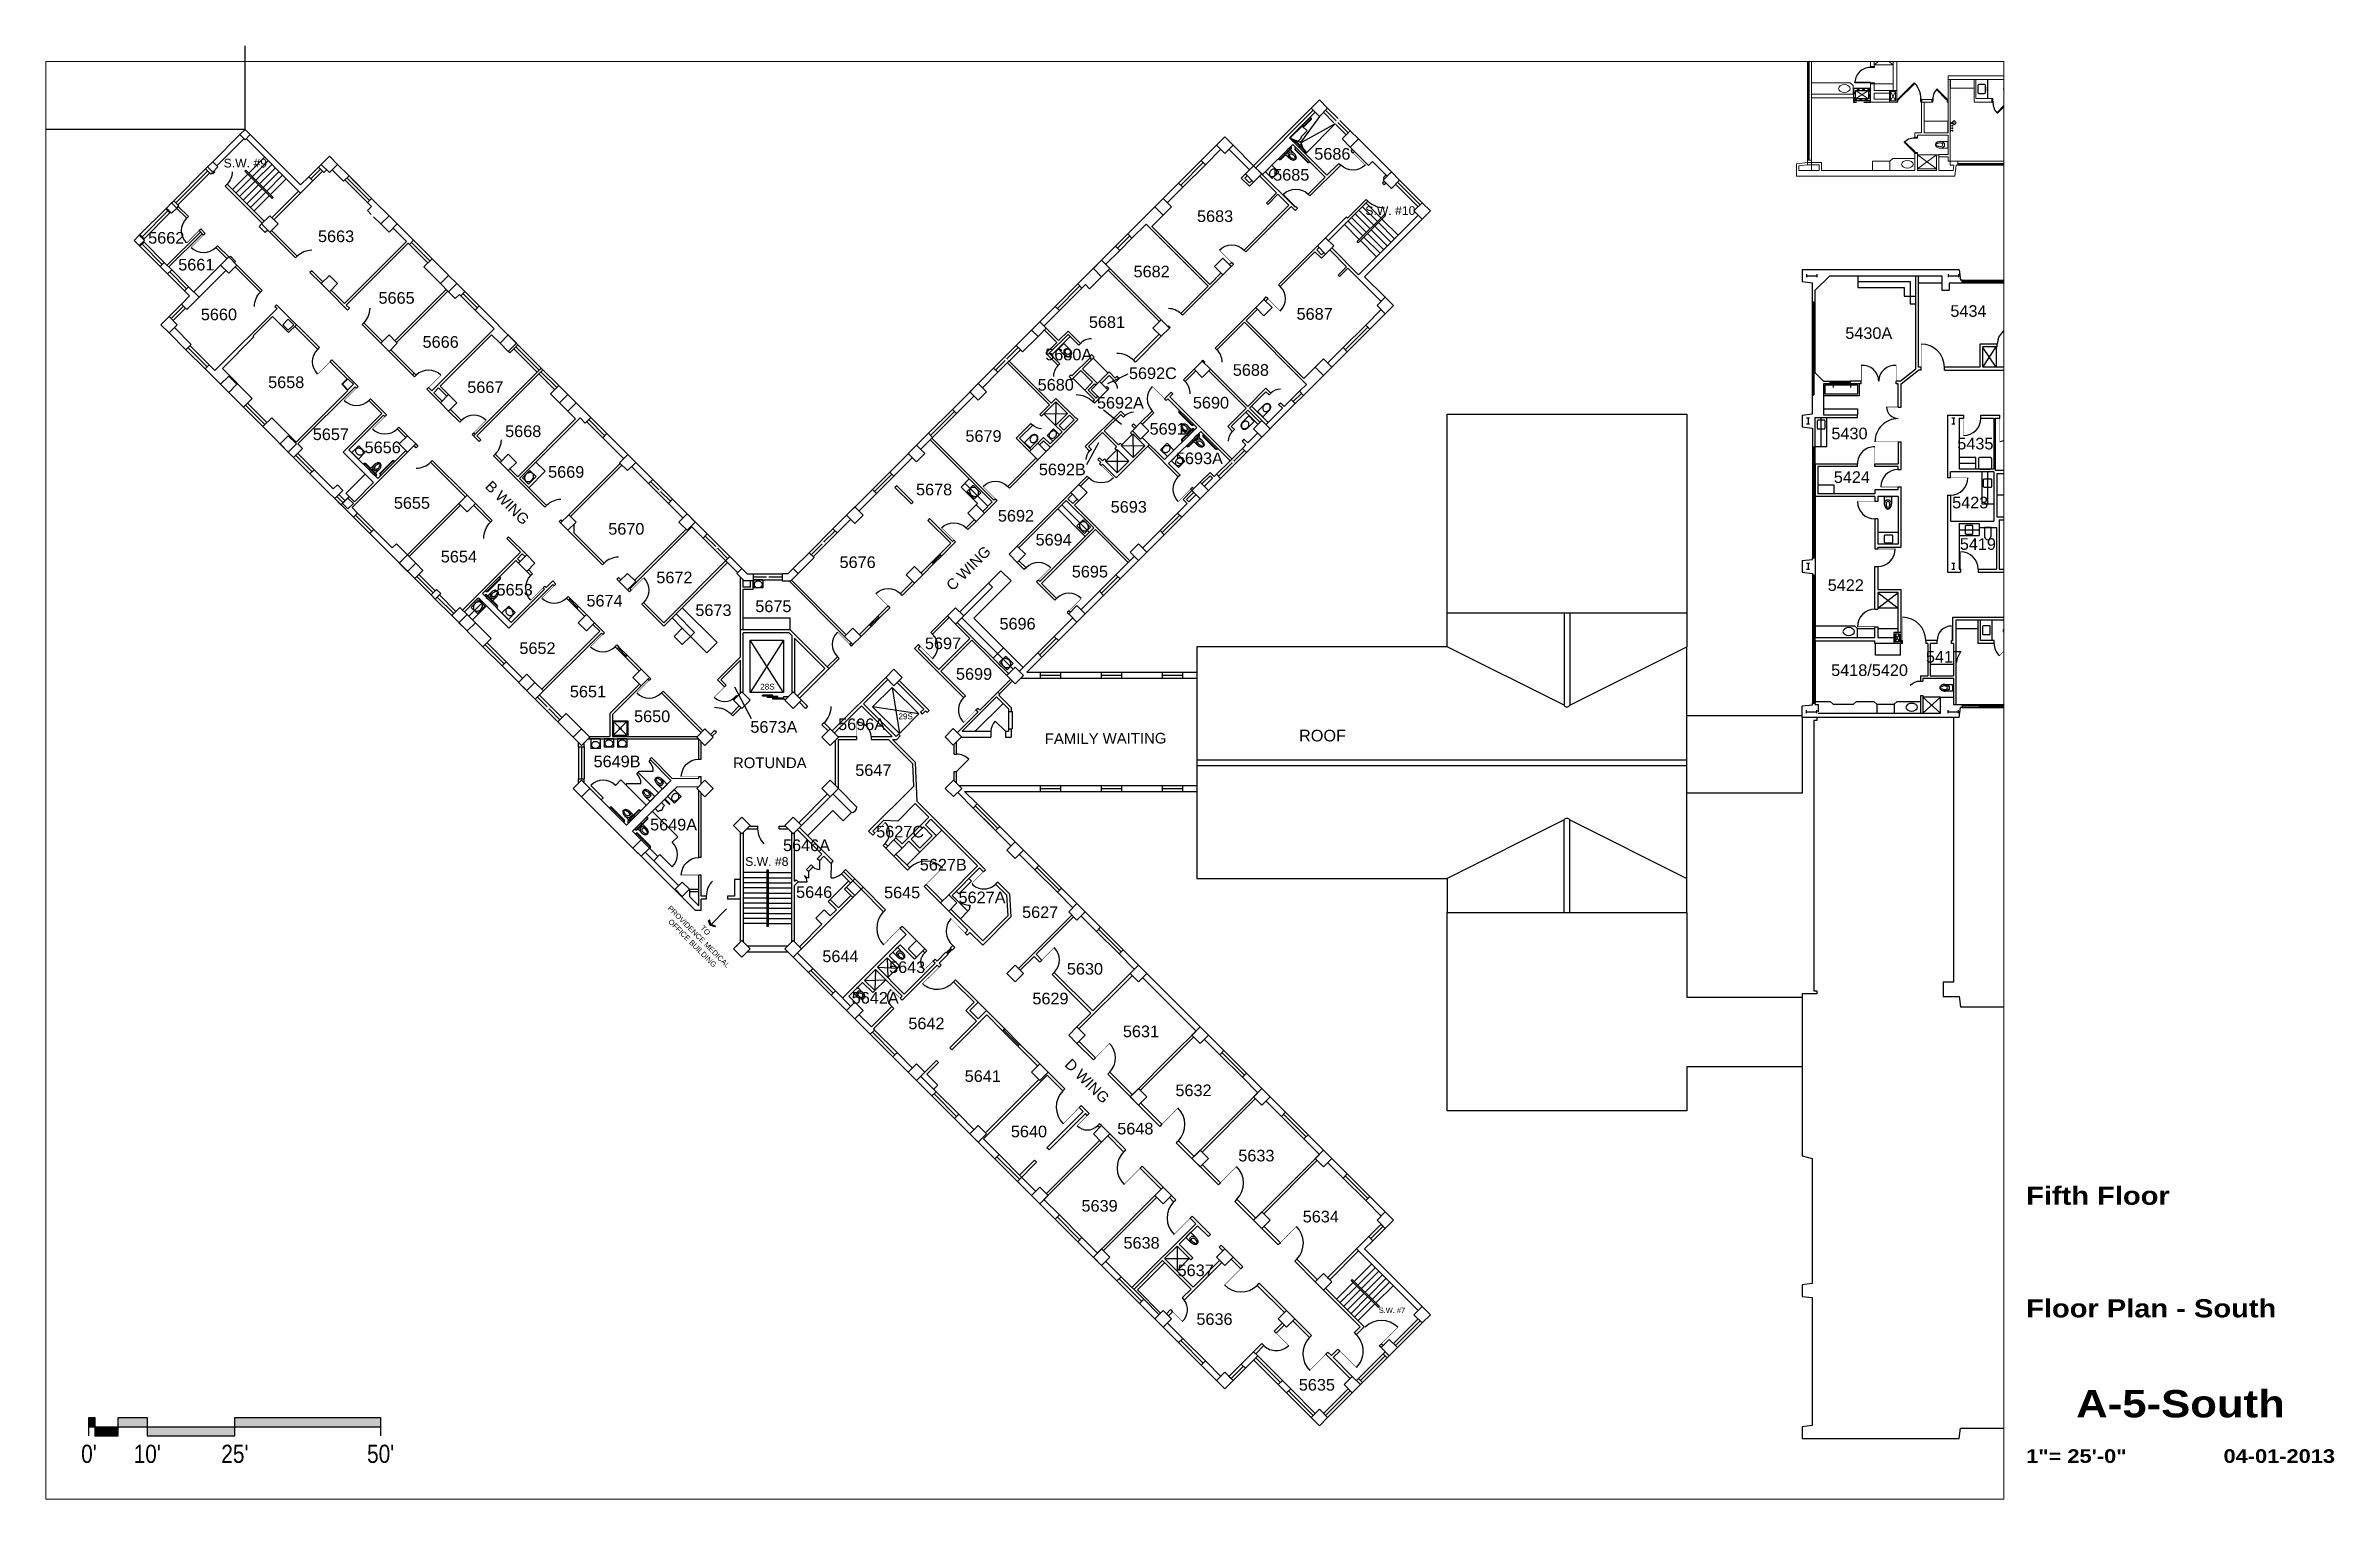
# Paper-space layout '11x17s' of a CAD drawing. Header units: inches. Extents: x 0.8 to 16.5, y 0.5 to 10.5.
# The model-space entities are those that its viewports show. They can reach past a viewport. Long polylines and large blocks are cut down to what shows.
import ezdxf
from ezdxf.enums import TextEntityAlignment as Align

# ---------------------------------------------------------------- set-up
doc = ezdxf.new("R2010")
doc.units = ezdxf.units.IN
doc.header["$LTSCALE"] = 96
doc.header["$MEASUREMENT"] = 0
doc.linetypes.add('HIDDEN2', pattern=[0.1875, 0.125, -0.0625])
doc.layers.get('0').update_dxf_attribs({"linetype": 'CONTINUOUS'})
doc.layers.get('DEFPOINTS').update_dxf_attribs({"color": 31, "linetype": 'CONTINUOUS'})
for name, color, linetype, lineweight in [('A-ANNO-NOTE', 2, 'CONTINUOUS', 18), ('A-DETL', 5, 'CONTINUOUS', 18), ('A-DETL-GENF', 3, 'CONTINUOUS', 18), ('A-FLOR-OTLN', 6, 'CONTINUOUS', 18), ('A-GENM', 6, 'CONTINUOUS', 18), ('A-GLAZ-CWMG', 3, 'CONTINUOUS', 18), ('A-WALL', 2, 'CONTINUOUS', 30), ('A-WALL-PATT', 2, 'CONTINUOUS', 18), ('I-WALL', 2, 'CONTINUOUS', 18), ('P-SANR-FIXT', 6, 'CONTINUOUS', 18)]:
    doc.layers.add(name, color=color, linetype=linetype, lineweight=lineweight)
for name, color, linetype in [('A-ANNO-ROOM', 4, 'CONTINUOUS'), ('A-ANNO-TEXT', 4, 'CONTINUOUS'), ('A-COLS', 5, 'CONTINUOUS'), ('A-DOOR', 2, 'CONTINUOUS'), ('A-FLOR-CASE', 3, 'CONTINUOUS'), ('A-FLOR-CASE-UPPR', 3, 'HIDDEN2'), ('A-FLOR-EVTR', 1, 'CONTINUOUS'), ('A-FLOR-PFIX', 2, 'CONTINUOUS'), ('A-FLOR-STRS', 2, 'CONTINUOUS'), ('A-GLAZ', 2, 'CONTINUOUS'), ('A-GLAZ-SILL', 1, 'CONTINUOUS'), ('A-ROOF-LEVL-FINE', 1, 'CONTINUOUS'), ('A-ROOF-LEVL-THICK', 5, 'CONTINUOUS'), ('A-SHAFT', 1, 'CONTINUOUS'), ('A-WALL-FULL', 6, 'CONTINUOUS'), ('T-TTLB', 1, 'CONTINUOUS')]:
    doc.layers.add(name, color=color, linetype=linetype)
doc.styles.add('ARIAL', font='arial.ttf')
doc.styles.add('Arial_1', font='arial.ttf', dxfattribs={"height": 4.425898})
doc.styles.add('ArialB', font='')
doc.styles.add('ArialN', font='ARIALN.TTF')
doc.styles.get('ArialB').set_extended_font_data('Arial Black')

psp = doc.layouts.new('11x17s')

msp = doc.modelspace()

# ---------------------------------------------------------------- texts
at = {"layer": 'A-ANNO-NOTE', "color": 253, "lineweight": 13, "insert": (579.4, 2877.2), "char_height": 4.43, "width": 5.292, "attachment_point": 2, "rotation": 90, "line_spacing_factor": 0.938532, "style": 'Arial_1'}
msp.add_mtext('N', dxfattribs=at)
at = {"layer": 'A-ANNO-ROOM', "style": 'ARIAL'}
for s, p in [('S.W. #9', (-2944.9, 2793.9)), ('S.W. #10', (-581.5, 2695.9)), ('S.W. #8', (-1868.5, 1352.4))]:
    msp.add_text(s, height=18, dxfattribs=at).set_placement(p, align=Align.MIDDLE)
for s, p in [('5686', (-701.3, 2801)), ('5685', (-786.1, 2757.8)), ('5683', (-943.3, 2672.4)), ('5662', (-3108.1, 2627.7)), ('5663', (-2757.6, 2630.9)), ('5661', (-3046.1, 2572.3)), ('5682', (-1074.3, 2558.2)), ('5665', (-2632.7, 2503.7)), ('5660', (-2999.4, 2469.6)), ('5681', (-1166.5, 2453.7)), ('5687', (-737.8, 2470.6)), ('5434', (611.6, 2476.6)), ('5666', (-2541.7, 2412.8)), ('5680A', (-1245.4, 2386.9)), ('5430A', (405.9, 2431)), ('5692C', (-1071.7, 2348.2)), ('5688', (-869.4, 2354.9)), ('5658', (-2860.5, 2329.6)), ('5667', (-2449.5, 2319.5)), ('5680', (-1272.2, 2324.4)), ('5692A', (-1138.7, 2287.2)), ('5690', (-951.8, 2287.4)), ('5657', (-2768.3, 2222.3)), ('5668', (-2371.3, 2228.5)), ('5679', (-1421.3, 2218.6)), ('5691', (-1041.2, 2233.4)), ('5430', (366.1, 2223.9)), ('5435', (625.9, 2203)), ('5656', (-2661.4, 2195.2)), ('5692B', (-1258.6, 2149.6)), ('5693A', (-975.7, 2172.6)), ('5437', (725.7, 2188.3)), ('5669', (-2282.6, 2144.5)), ('5678', (-1523.3, 2108.2)), ('5424', (371, 2133.8)), ('5655', (-2601, 2080.5)), ('5692', (-1354.3, 2054)), ('5693', (-1121.5, 2072.4)), ('5423', (615.3, 2081.3)), ('5670', (-2158.5, 2027)), ('5415', (733.1, 2012.2)), ('5654', (-2504.1, 1969.7)), ('5694', (-1276.5, 2004.6)), ('5419', (631.1, 1995.7)), ('5672', (-2059.3, 1926.7)), ('5676', (-1681.1, 1958.2)), ('5695', (-1201.7, 1938.7)), ('5653', (-2389, 1901.3)), ('5674', (-2203.5, 1878.7)), ('5675', (-1855, 1867.2)), ('5422', (358.5, 1910.9)), ('5673', (-1978.7, 1859.2)), ('5696', (-1351, 1831.2)), ('5652', (-2341.9, 1780.8)), ('5697', (-1504.9, 1790.7)), ('5699', (-1440.8, 1727.5)), ('5418/5420', (407.5, 1735.4)), ('5417', (561.1, 1762.9)), ('5414', (735.2, 1735.4)), ('5651', (-2237.7, 1691.2)), ('5650', (-2105.2, 1640.1)), ('5673A', (-1854, 1618.2)), ('5696A', (-1672.8, 1623.7)), ('5649B', (-2177.6, 1547)), ('5647', (-1648.7, 1529)), ('5649A', (-2060.9, 1416.5)), ('5627C', (-1593.4, 1402)), ('5646A', (-1786.6, 1373.9)), ('5627B', (-1504.3, 1333.8)), ('5646', (-1770.8, 1277.3)), ('5645', (-1589.2, 1276.4)), ('5627A', (-1424.3, 1266.3)), ('5627', (-1304.3, 1235.9)), ('5644', (-1716.6, 1144.8)), ('5643', (-1578.9, 1122.3)), ('5630', (-1211.9, 1118.9)), ('5642A', (-1644.8, 1059)), ('5629', (-1283.1, 1057.6)), ('5642', (-1539.1, 1006.2)), ('5631', (-1096.3, 989.8)), ('5641', (-1422.8, 897.5)), ('5632', (-987.8, 868.1)), ('5640', (-1327.5, 783.2)), ('5648', (-1107.9, 789)), ('5633', (-858.1, 733.4)), ('5639', (-1181.7, 629.7)), ('5634', (-725.1, 607.5)), ('5638', (-1095, 553.3)), ('5637', (-983.4, 496.6)), ('5636', (-944.5, 395.9)), ('5635', (-733.2, 260.3))]:
    msp.add_text(s, height=24, dxfattribs=at).set_placement(p, align=Align.CENTER)
at = {"layer": 'A-ANNO-TEXT', "style": 'ARIAL'}
for s, rotation, p in [('B WING', 315, (-2404, 2092.9)), ('C WING', 45, (-1452.4, 1957.8)), ('FAMILY WAITING', 0.2753, (-1169.3, 1606.4))]:
    msp.add_text(s, height=22, rotation=rotation, dxfattribs=at).set_placement(p, align=Align.MIDDLE)
for s, height, p in [('ROOF', 24, (-721.6, 1600.3)), ('ROTUNDA', 22, (-1862.4, 1545.1)), ('S.W. #7', 11, (-578.2, 420.6))]:
    msp.add_text(s, height=height, dxfattribs=at).set_placement(p, align=Align.CENTER)
for s, height, p in [('PROVIDENCE MEDICAL', 11, (-2012.6, 1193.2)), ('OFFICE BUILDING', 11, (-2025.9, 1179.9)), ('TO', 11, (-1999.3, 1206.6)), ('D WING', 22, (-1215.1, 891.6))]:
    msp.add_text(s, height=height, rotation=315, dxfattribs=at).set_placement(p, align=Align.CENTER)
at = {"layer": 'A-ANNO-TEXT', "char_height": 12, "width": 38.515, "attachment_point": 5, "style": 'ARIAL'}
for s, insert in [('28S', (-1867.2, 1713.2)), ('29S', (-1582, 1651.9))]:
    msp.add_mtext(s, dxfattribs=dict(at, insert=insert))

# ---------------------------------------------------------------- blocks, each defined once
blk = doc.blocks.new('sheettext-11x17')
at = {"style": 'ArialB'}
blk.add_attdef('FLOOR', text='', height=0.125, dxfattribs=at).set_placement((0, 2.151), align=Align.TOP_LEFT)
for tag, p, height in [('TITLE_1', (0, 1.464), 0.125), ('TITLE_2', (0, 1.251), 0.125), ('SCALE', (0, 0.25), 0.0938)]:
    blk.add_attdef(tag, p, '', height=height, dxfattribs=at)
blk.add_attdef('DWG#', text='', height=0.188, dxfattribs=at).set_placement((1.062, 0.751), align=Align.TOP_CENTER)
blk.add_attdef('DATE', text='', height=0.0938, dxfattribs=at).set_placement((2.125, 0.25), align=Align.RIGHT)
blk = doc.blocks.new('relative_scale_25')
for points in [[(1.047, 0.937), (1.047, 1.062), (1.087, 1.062), (1.087, 0.937), (1.248, 0.937), (1.248, 1.062), (1.448, 1.062), (1.448, 0.937), (2.051, 0.937), (2.051, 1.062), (3.054, 1.062), (3.054, 0.937)], [(1.047, 0.999), (3.054, 0.999)]]:
    blk.add_lwpolyline(points)
for points in [[(1.047, 0.999), (1.047, 1.062), (1.087, 0.999), (1.087, 1.062)], [(1.087, 0.937), (1.087, 0.999), (1.248, 0.937), (1.248, 0.999)], [(1.248, 0.999), (1.248, 1.062), (1.448, 0.999), (1.448, 1.062)], [(1.448, 0.937), (1.448, 0.999), (2.051, 0.937), (2.051, 0.999)], [(2.051, 0.999), (2.051, 1.062), (3.054, 0.999), (3.054, 1.062)]]:
    blk.add_solid(points)
at = {"style": 'ArialN'}
for s, p in [("0'", (1.047, 0.75)), ("10'", (1.448, 0.75)), ("25'", (2.051, 0.75)), ("50'", (3.054, 0.75))]:
    blk.add_text(s, height=0.125, dxfattribs=at).set_placement(p, align=Align.CENTER)
blk = doc.blocks.new('P2477016')
for p, q in [((-3.603083, -23.831759), (-3.603083, -23.831759)), ((-2.504894, -21.068753), (-2.504894, -21.068753))]:
    blk.add_line(p, q)
for points in [[(-6.93083, -16.399601, -0.022673), (-7, -14.875), (-7, 0), (-3.020761, 0), (0, 0), (3.020761, 0), (7, 0), (7, -14.875)], [(-6.937926, -16.211212, -0.074934), (-6.387938, -12.562014, -0.085426), (-4.920528, -9.670474, -0.066386), (-3.550098, -8.264603), (-3.550098, -6.711212), (3.449902, -6.711212), (3.449902, -8.264603, -0.066386), (4.820333, -9.670474, -0.085426), (6.287743, -12.562014, -0.111314), (6.709134, -17.991061)], [(3.991504, -23.722377, -0.562484), (3.158962, -23.529526), (2.424162, -21.300368, -0.238976), (2.492058, -20.853364, 0.08035), (3.421006, -18.976205, 0.074934), (3.837731, -16.211212, 0.074934), (3.421006, -13.446218, 0.085426), (2.414145, -11.462194, 0.066386), (1.597345, -10.624271, 0.330534), (-1.69754, -10.624271, 0.066386), (-2.51434, -11.462194, 0.085426), (-3.521201, -13.446218, 0.074934), (-3.937926, -16.211212, 0.074934), (-3.521201, -18.976205, 0.08035), (-2.592253, -20.853364, -0.238976), (-2.524357, -21.300368), (-3.250575, -23.503493, -0.549653), (-4.069149, -23.710095)], [(-4.023967, -23.748064, 0.06085), (-2.498761, -25.015482, 0.143932), (0, -25.75)], [(-2.976493, -22.67201, 0.063273), (-1.687041, -23.754089, 0.143932), (0, -24.25)], [(0, -25.75, 0.143932), (2.498761, -25.015482, 0.107177), (4.949747, -22.564786, 0.077997), (6.431696, -19.212481, 0.065232), (7, -14.875)], [(0, -24.25, 0.143932), (1.687041, -23.754089, 0.059203), (2.902316, -22.750942)]]:
    blk.add_lwpolyline(points, format="xyb")
for centre, radius, start, end in [((5.443363, -16.211212), 12.38129, 180, 197.141641), ((2.746106, -17.043143), 9.558648, 197.141641, 216.672481), ((1.035634, -18.316811), 7.426057, 216.672481, 226.574161)]:
    blk.add_arc(centre, radius, start, end)
blk = doc.blocks.new('WC')
at = {"layer": 'A-FLOR-PFIX', "xscale": -1}
blk.add_blockref('P2477016', (0, 0), dxfattribs=at)
blk = doc.blocks.new('ARROW')
for p, q in [((0, 0), (47.9, 0)), ((41, 9), (45.5, 0)), ((41, 9), (43.2, 9)), ((45.5, 0), (41, -9)), ((43.2, 9), (47.7, 0)), ((47.7, 0), (43.2, -9)), ((41, -9), (43.2, -9))]:
    blk.add_line(p, q)
for points in [[(41, 9), (45.5, 0), (43.2, 9), (47.7, 0)], [(41, -9), (45.5, 0), (43.2, -9), (47.7, 0)]]:
    blk.add_solid(points)
blk = doc.blocks.new('SINK')
blk.add_lwpolyline([(-9.1, 6), (-9.1, -6, 0.414214), (-7.1, -8), (7.1, -8, 0.414214), (9.1, -6), (9.1, 6, 0.414214), (7.1, 8), (-7.1, 8, 0.414214)], format="xyb", close=True)
blk = doc.blocks.new('DOOR-E')
at = {"const_width": 0.001}
blk.add_lwpolyline([(1, 0), (0.293, 0.707)], dxfattribs=at)
blk.add_arc((1, 0), 1, 135, 180)
blk = doc.blocks.new('DOOR-N')
at = {"layer": 'A-DOOR', "const_width": 0.0278}
blk.add_lwpolyline([(1, 0), (1, 1)], dxfattribs=at)
at = {"layer": 'A-DOOR'}
blk.add_arc((1, 0), 1, 90, 180, dxfattribs=at)
blk = doc.blocks.new('LAV-CNTR')
blk.add_line((0, 11), (0, -11))
blk.add_lwpolyline([(21.6, -11), (21.6, 11), (3.6, 11), (3.6, -11)], close=True)
blk.add_lwpolyline([(12, -10.3, 0.118418), (15.1, -9.5, 0.104636), (17.9, -7.3, 0.089656), (19.7, -4, 0.081336), (20.4, 0, 0.081336), (19.7, 4.1, 0.089656), (17.9, 7.3, 0.104636), (15.1, 9.6, 0.118418), (12, 10.4, 0.118418), (8.9, 9.6, 0.104636), (6.1, 7.3, 0.089656), (4.3, 4.1, 0.081336), (3.6, 0, 0.081336), (4.3, -4, 0.089656), (6.1, -7.3, 0.104636), (8.9, -9.5, 0.118418)], format="xyb", close=True)
blk = doc.blocks.new('SHWR-HC2')
at = {"layer": 'A-FLOR-PFIX'}
for p, q in [((0, 0), (0, -61)), ((0, 0), (46, 0)), ((8.2, 0), (8.2, -1)), ((8.2, 0), (9.8, 0)), ((9.8, 0), (9.8, -1)), ((26.6, -2.1), (26.6, 0)), ((26.6, 0), (27.4, 0)), ((27.4, -2.1), (27.4, 0)), ((45.8, 0), (44.2, 0)), ((44.2, 0), (44.2, -1)), ((45.8, 0), (45.8, -1)), ((0, -35.2), (1, -35.2)), ((0, -36.8), (0, -35.2)), ((0, -36.8), (1, -36.8)), ((1, -3), (1, -34)), ((3, -1), (8.2, -1)), ((3, -36), (13, -36)), ((3, -57.2), (3, -38.8)), ((4.5, -57.2), (4.5, -38.8)), ((9.8, -1), (15, -1)), ((11.8, -3), (25.8, -3)), ((11.8, -4.5), (25.3, -4.5)), ((15, -21.2), (15, -34)), ((16.7, -17.1), (15.3, -19.9)), ((17, -4.5), (17, -15.8)), ((28.2, -3), (42.2, -3)), ((28.7, -4.5), (42.2, -4.5)), ((0, -59.2), (0, -60.8)), ((0, -59.2), (1, -59.2)), ((0, -60.8), (1, -60.8))]:
    blk.add_line(p, q, dxfattribs=at)
for points in [[(27, -2, 0.295523), (25.8, -2.9, 0.16585), (25.4, -6.1, 0.301423), (27, -6.9, 0.894452)], [(27, -2, -0.295523), (28.2, -2.9, -0.16585), (28.6, -6.1, -0.301423), (27, -6.9, -0.894452)]]:
    blk.add_lwpolyline(points, format="xyb", dxfattribs=at)
for centre, radius, start, end in [((3, -3), 2, 90, 180), ((3, -34), 2, 180, 219.8251), ((1, -38.8), 3.5, 0, 90), ((1, -38.8), 2, 0, 90), ((11.8, -1), 3.5, 180, 270), ((11.8, -1), 2, 180, 270), ((13, -34), 2, 270, 0), ((15, -3), 2, 0, 90), ((18, -21.2), 3, 153.4349, 180), ((14, -15.8), 3, 333.4349, 360), ((42.2, -1), 2, 270, 0), ((42.2, -1), 3.5, 270, 0), ((1, -57.2), 2, 270, 360), ((1, -57.2), 3.5, 270, 0)]:
    blk.add_arc(centre, radius, start, end, dxfattribs=at)
blk = doc.blocks.new('HCT-R')
at = {"layer": 'A-FLOR-PFIX'}
for p, q in [((-42, 0), (-42, -1)), ((-40.5, 0), (-40.5, -1)), ((-7.5, 0), (-7.5, -1)), ((-6, 0), (-6, -1)), ((-9.5, -3), (-38.5, -3)), ((-9.5, -4.5), (-38.5, -4.5)), ((-15.5, -21.1), (-15.5, -21.1)), ((-14.4, -23.8), (-14.4, -23.8)), ((-4.5, -11.5), (-4.5, -46.5)), ((-3, -11.5), (-3, -46.5)), ((0, -8), (-1, -8)), ((0, -9.5), (-1, -9.5)), ((0, -48.5), (-1, -48.5)), ((0, -50), (-1, -50))]:
    blk.add_line(p, q, dxfattribs=at)
for points in [[(-11.1, -16.4, 0.022673), (-11, -14.9), (-11, 0), (-15, 0), (-18, 0), (-21, 0), (-25, 0), (-25, -14.9)], [(-18, -25.8, -0.143932), (-20.5, -25, -0.107177), (-22.9, -22.6, -0.077997), (-24.4, -19.2, -0.065232), (-25, -14.9)], [(-11.1, -16.2, 0.074934), (-11.6, -12.6, 0.085426), (-13.1, -9.7, 0.066386), (-14.4, -8.3), (-14.4, -6.7), (-21.4, -6.7), (-21.4, -8.3, 0.066386), (-22.8, -9.7, 0.085426), (-24.3, -12.6, 0.111314), (-24.7, -18)], [(-22, -23.7, 0.562484), (-21.2, -23.5), (-20.4, -21.3, 0.238976), (-20.5, -20.9, -0.08035), (-21.4, -19, -0.074934), (-21.8, -16.2, -0.074934), (-21.4, -13.4, -0.085426), (-20.4, -11.5, -0.066386), (-19.6, -10.6, -0.330534), (-16.3, -10.6, -0.066386), (-15.5, -11.5, -0.085426), (-14.5, -13.4, -0.074934), (-14.1, -16.2, -0.074934), (-14.5, -19, -0.08035), (-15.4, -20.9, 0.238976), (-15.5, -21.3), (-14.7, -23.5, 0.549653), (-13.9, -23.7)], [(-18, -24.2, -0.143932), (-19.7, -23.8, -0.059203), (-20.9, -22.8)], [(-15, -22.7, -0.063273), (-16.3, -23.8, -0.143932), (-18, -24.2)], [(-14, -23.7, -0.06085), (-15.5, -25, -0.143932), (-18, -25.8)]]:
    blk.add_lwpolyline(points, format="xyb", dxfattribs=at)
for centre, radius, start, end in [((-38.5, -1), 3.5, 180, 270), ((-38.5, -1), 2, 180, 270), ((-19, -18.3), 7.43, 313.4258, 323.3275), ((-20.7, -17), 9.56, 323.3275, 342.8584), ((-23.4, -16.2), 12.4, 342.8584, 0), ((-9.5, -1), 2, 270, 0), ((-9.5, -1), 3.5, 270, 0), ((-1, -11.5), 3.5, 90, 180), ((-1, -46.5), 3.5, 180, 270), ((-1, -11.5), 2, 90, 180), ((-1, -46.5), 2, 180, 270)]:
    blk.add_arc(centre, radius, start, end, dxfattribs=at)
blk = doc.blocks.new('HCT-L')
for p, q in [((6, 0), (6, -1)), ((7.5, 0), (7.5, -1)), ((40.5, 0), (40.5, -1)), ((42, 0), (42, -1)), ((0, -8), (1, -8)), ((0, -9.5), (1, -9.5)), ((3, -11.5), (3, -46.5)), ((4.5, -11.5), (4.5, -46.5)), ((9.5, -3), (38.5, -3)), ((9.5, -4.5), (38.5, -4.5)), ((14.4, -23.8), (14.4, -23.8)), ((15.5, -21.1), (15.5, -21.1)), ((0, -48.5), (1, -48.5)), ((0, -50), (1, -50))]:
    blk.add_line(p, q)
for points in [[(11.1, -16.4, -0.022673), (11, -14.9), (11, 0), (15, 0), (18, 0), (21, 0), (25, 0), (25, -14.9)], [(11.1, -16.2, -0.074934), (11.6, -12.6, -0.085426), (13.1, -9.7, -0.066386), (14.4, -8.3), (14.4, -6.7), (21.4, -6.7), (21.4, -8.3, -0.066386), (22.8, -9.7, -0.085426), (24.3, -12.6, -0.111314), (24.7, -18)], [(22, -23.7, -0.562484), (21.2, -23.5), (20.4, -21.3, -0.238976), (20.5, -20.9, 0.08035), (21.4, -19, 0.074934), (21.8, -16.2, 0.074934), (21.4, -13.4, 0.085426), (20.4, -11.5, 0.066386), (19.6, -10.6, 0.330534), (16.3, -10.6, 0.066386), (15.5, -11.5, 0.085426), (14.5, -13.4, 0.074934), (14.1, -16.2, 0.074934), (14.5, -19, 0.08035), (15.4, -20.9, -0.238976), (15.5, -21.3), (14.7, -23.5, -0.549653), (13.9, -23.7)], [(14, -23.7, 0.06085), (15.5, -25, 0.143932), (18, -25.8)], [(15, -22.7, 0.063273), (16.3, -23.8, 0.143932), (18, -24.2)], [(18, -25.8, 0.143932), (20.5, -25, 0.107177), (22.9, -22.6, 0.077997), (24.4, -19.2, 0.065232), (25, -14.9)], [(18, -24.2, 0.143932), (19.7, -23.8, 0.059203), (20.9, -22.8)]]:
    blk.add_lwpolyline(points, format="xyb")
for centre, radius, start, end in [((1, -11.5), 3.5, 0, 90), ((1, -11.5), 2, 360, 90), ((1, -46.5), 3.5, 270, 0), ((1, -46.5), 2, 270, 360), ((9.5, -1), 3.5, 180, 270), ((9.5, -1), 2, 180, 270), ((23.4, -16.2), 12.4, 180, 197.1416), ((20.7, -17), 9.56, 197.1416, 216.6725), ((19, -18.3), 7.43, 216.6725, 226.5742), ((38.5, -1), 3.5, 270, 0), ((38.5, -1), 2, 270, 0)]:
    blk.add_arc(centre, radius, start, end)
blk = doc.blocks.new('LAVM1')
for p, q in [((0, 9.5), (17, 9.5)), ((0, 9.5), (0, -9.5)), ((17, 9.5), (17, -9.5)), ((0, -9.5), (17, -9.5))]:
    blk.add_line(p, q)
blk.add_lwpolyline([(9.6, -8.6, 0.118418), (11.9, -8, 0.104636), (14.2, -6.2, 0.089656), (15.7, -3.5, 0.081336), (16.2, 0, 0.081336), (15.7, 3.5, 0.089656), (14.2, 6.2, 0.104636), (11.9, 8, 0.118418), (9.6, 8.6, 0.118418), (7.3, 8, 0.104636), (5, 6.2, 0.089656), (3.5, 3.5, 0.081336), (3, 0, 0.081336), (3.5, -3.5, 0.089656), (5, -6.2, 0.104636), (7.3, -8, 0.118418)], format="xyb", close=True)
blk = doc.blocks.new('TOILET1')
for p, q in [((1, 7), (1, -7)), ((19.5, 8), (2, 8)), ((19.5, -8), (2, -8))]:
    blk.add_line(p, q)
blk.add_lwpolyline([(28, 0, 0.117036), (27.4, 2.6, 0.104338), (25.5, 4.9, 0.09029), (22.6, 6.6, 0.09898), (19.5, 7, 0.08237), (16.2, 6.4, 0.09029), (13.5, 4.9, 0.104338), (11.6, 2.6, 0.117036), (11, 0, 0.117036), (11.6, -2.6, 0.104338), (13.5, -4.9, 0.09029), (16.2, -6.4, 0.08237), (19.5, -7, 0.08237), (22.8, -6.4, 0.09029), (25.5, -4.9, 0.104338), (27.4, -2.6, 0.117036)], format="xyb", close=True)
for points in [[(29, 0, 0.117036), (28.3, 3.1, 0.104338), (26.1, 5.7, 0.09029), (22.9, 7.5, 0.098036), (19.5, 8, 0.081641)], [(19.5, -8, 0.08237), (23.1, -7.4, 0.09029), (26.1, -5.7, 0.104338), (28.3, -3.1, 0.117036), (29, 0, 0.117036)]]:
    blk.add_lwpolyline(points, format="xyb")
for centre, start, end in [((2, 7), 90, 180), ((2, -7), 180, 270)]:
    blk.add_arc(centre, 1, start, end)
blk = doc.blocks.new('URINAL1')
for p, q in [((0, 9), (9, 9)), ((0, 9), (0, -9)), ((0, -9), (9, -9))]:
    blk.add_line(p, q)
blk.add_lwpolyline([(9, -9), (9.1, -7.6), (9.2, -6.4), (9.5, -5.4), (9.8, -4.5), (10.2, -3.7), (10.6, -3), (10.9, -2.5), (11.2, -2), (11.5, -1.5), (11.7, -1.1), (11.8, -0.6), (11.8, -0.2), (11.8, 0.2), (11.7, 0.6), (11.5, 1.1), (11.2, 1.6), (10.9, 2.1), (10.6, 2.8), (10.2, 3.5), (9.8, 4.3), (9.5, 5.3), (9.2, 6.4), (9.1, 7.6), (9, 9)])
blk = doc.blocks.new('generic door-single - 32_ x 84_-1536664-258679-fp05')
at = {"layer": 'A-DETL-GENF', "color": 253}
for p, q in [((-19.3, 6.7), (-21.3, 6.7)), ((-21.3, 6.7), (-21.3, -1.6)), ((-19.3, -1.6), (-19.3, 6.7)), ((14.7, 6.7), (12.7, 6.7)), ((12.7, 6.7), (12.7, -1.6)), ((14.7, -1.6), (14.7, 6.7)), ((-21.3, -1.6), (-19.3, -1.6)), ((12.7, -1.6), (14.7, -1.6))]:
    blk.add_line(p, q, dxfattribs=at)
at = {"layer": 'A-DOOR', "color": 253}
for p, q in [((-11.1, -23), (11.5, -0.3)), ((-9.9, -24.2), (-11.1, -23)), ((12.7, -1.6), (-9.9, -24.2)), ((12.7, -1.6), (11.5, -0.3))]:
    blk.add_line(p, q, dxfattribs=at)
blk.add_arc((12.7, -1.6), 32, 175, 221.8636, dxfattribs=at)
blk = doc.blocks.new('Eg_toilet_2D - Eg_toilet_2D-3266673-258679-fp05')
at = {"layer": 'P-SANR-FIXT', "color": 253}
for p, q in [((16.5, 7), (0, 7)), ((8.3, 3.6), (6.7, 3.6)), ((6.7, 3.6), (6.7, -3.4)), ((21.3, 2.5), (23.5, 3.3)), ((0, -7), (14.9, -7)), ((6.7, -3.4), (8.3, -3.4)), ((23.5, -3.2), (21.3, -2.4))]:
    blk.add_line(p, q, dxfattribs=at)
for centre, radius, start, end in [((14.1, -1), 7.43, 126.6723, 141.8648), ((15.4, -2.7), 9.56, 107.1414, 126.6723), ((12.8, 0.1), 2.76, 143.419, 216.581), ((14.1, -1), 4.43, 126.6724, 141.8648), ((15.4, -2.7), 6.56, 107.1414, 126.6724), ((16.2, -5.4), 12.4, 83.4141, 107.1414), ((16.2, -5.4), 9.38, 90, 107.1414), ((16.2, -5.4), 9.38, 72.8586, 90), ((16.2, -5.4), 12.4, 72.8584, 83.4141), ((17, -2.7), 6.56, 54.4829, 72.8586), ((17, -2.7), 9.56, 53.3154, 72.8584), ((21.1, 3), 0.5, 234.4829, 288.2438), ((18.1, -1.9), 6.68, 32.7617, 47.2435), ((18.3, -1), 7.43, 43.4258, 53.3119), ((23.3, 3.7), 0.5, 288.2438, 43.4259), ((18.1, -1.9), 8.18, 32.7615, 46.6903), ((21.1, 0), 3.12, 360, 32.7617), ((21.1, 0), 3.12, 327.2384, 0), ((21.1, 0), 4.62, 360, 32.7615), ((21.1, 0), 4.62, 327.2383, 0), ((14.1, 1.1), 7.43, 218.1352, 233.3278), ((15.4, 2.8), 9.56, 233.3278, 252.8585), ((14.1, 1.1), 4.43, 218.1352, 233.3276), ((15.4, 2.8), 6.56, 233.3276, 252.8586), ((16.2, 5.5), 12.4, 252.8585, 278.2651), ((16.2, 5.5), 9.38, 252.8586, 270), ((14.9, 9.8), 16.8, 270, 284.9288), ((16.2, 5.5), 9.38, 270, 287.1414), ((17, 2.8), 6.56, 287.1414, 305.5171), ((16.2, 5), 11.8, 284.9288, 302.7683), ((21.1, -2.9), 0.5, 71.7562, 125.5171), ((18.1, 1.9), 8.18, 302.7683, 327.2383), ((18.1, 1.9), 6.68, 313.6858, 327.2384), ((23.4, -3.6), 0.5, 314.3279, 71.7562)]:
    blk.add_arc(centre, radius, start, end, dxfattribs=at)
blk = doc.blocks.new('Eg_shower_2D - Eg_shower_2D-V6-258679-fp05')
at = {"layer": 'P-SANR-FIXT', "color": 253}
for p, q in [((-16, 20.3), (14.4, -19.2)), ((14.4, 20.3), (-16, -19.2)), ((14.4, -19.2), (14.4, 20.3))]:
    blk.add_line(p, q, dxfattribs=at)
blk = doc.blocks.new('Eg_toilet_2D - Eg_toilet_2D-V7-258679-fp05')
at = {"layer": 'P-SANR-FIXT', "color": 253}
for p, q in [((0, 7), (0, -7)), ((0, 7), (14.9, 7)), ((6.7, 3.4), (8.3, 3.4)), ((6.7, -3.6), (6.7, 3.4)), ((23.5, 3.2), (21.3, 2.4)), ((16.5, -7), (0, -7)), ((8.3, -3.6), (6.7, -3.6)), ((21.3, -2.5), (23.5, -3.3))]:
    blk.add_line(p, q, dxfattribs=at)
for centre, radius, start, end in [((14.1, -1.1), 7.43, 126.6722, 141.8648), ((15.4, -2.8), 9.56, 107.1415, 126.6722), ((12.8, -0.1), 2.76, 143.419, 216.581), ((14.1, -1.1), 4.43, 126.6724, 141.8648), ((15.4, -2.8), 6.56, 107.1414, 126.6724), ((16.2, -5.5), 12.4, 81.7349, 107.1415), ((16.2, -5.5), 9.38, 90, 107.1414), ((14.9, -9.8), 16.8, 75.0712, 90), ((16.2, -5.5), 9.38, 72.8586, 90), ((17, -2.8), 6.56, 54.4829, 72.8586), ((16.2, -5), 11.8, 57.2317, 75.0712), ((21.1, 2.9), 0.5, 234.4829, 288.2438), ((18.1, -1.9), 8.18, 32.7617, 57.2317), ((18.1, -1.9), 6.68, 32.7616, 46.3142), ((23.4, 3.6), 0.5, 288.2438, 45.6721), ((21.1, 0), 3.12, 360, 32.7616), ((21.1, 0), 4.62, 360, 32.7617), ((21.1, 0), 4.62, 327.2385, 0), ((14.1, 1), 7.43, 218.1352, 233.3277), ((15.4, 2.7), 9.56, 233.3277, 252.8586), ((14.1, 1), 4.43, 218.1352, 233.3276), ((15.4, 2.7), 6.56, 233.3276, 252.8586), ((16.2, 5.4), 12.4, 252.8586, 276.5859), ((16.2, 5.4), 9.38, 252.8586, 270), ((16.2, 5.4), 9.38, 270, 287.1414), ((16.2, 5.4), 12.4, 276.5859, 287.1416), ((17, 2.7), 6.56, 287.1414, 305.5171), ((17, 2.7), 9.56, 287.1416, 306.6846), ((21.1, -3), 0.5, 71.7562, 125.5171), ((18.1, 1.9), 6.68, 312.7565, 327.2383), ((18.3, 1), 7.43, 306.6881, 316.5742), ((23.3, -3.7), 0.5, 316.5741, 71.7562), ((18.1, 1.9), 8.18, 313.3097, 327.2385), ((21.1, 0), 3.12, 327.2383, 0)]:
    blk.add_arc(centre, radius, start, end, dxfattribs=at)
blk = doc.blocks.new('generic door-single - 30_ x 84_-905284-258679-fp05')
at = {"layer": 'A-DETL-GENF', "color": 253}
for p, q in [((-18.3, 5.7), (-20.3, 5.7)), ((-20.3, 5.7), (-20.3, -0.6)), ((-18.3, -0.6), (-18.3, 5.7)), ((13.7, 5.7), (11.7, 5.7)), ((11.7, 5.7), (11.7, -0.6)), ((13.7, -0.6), (13.7, 5.7)), ((-20.3, -0.6), (-18.3, -0.6)), ((11.7, -0.6), (13.7, -0.6))]:
    blk.add_line(p, q, dxfattribs=at)
at = {"layer": 'A-DOOR', "color": 253}
for p, q in [((-10.7, -20.5), (10.5, 0.7)), ((11.7, -0.6), (10.5, 0.7)), ((-9.5, -21.8), (-10.7, -20.5)), ((11.7, -0.6), (-9.5, -21.8))]:
    blk.add_line(p, q, dxfattribs=at)
blk.add_arc((11.7, -0.6), 30, 175, 221.6533, dxfattribs=at)
blk = doc.blocks.new('generic door-single - 32_ x 84_-1506157-258679-fp05')
at = {"layer": 'A-DETL-GENF', "color": 253}
for p, q in [((-19.25, 6.6875), (-21.25, 6.6875)), ((-21.25, 6.6875), (-21.25, -1.5625)), ((-19.25, -1.5625), (-19.25, 6.6875)), ((14.75, 6.6875), (12.75, 6.6875)), ((12.75, 6.6875), (12.75, -1.5625)), ((14.75, -1.5625), (14.75, 6.6875)), ((-21.25, -1.5625), (-19.25, -1.5625)), ((12.75, -1.5625), (14.75, -1.5625))]:
    blk.add_line(p, q, dxfattribs=at)
at = {"layer": 'A-DOOR', "color": 253}
for p, q in [((12.75, -1.5625), (11, -1.5625)), ((11, -33.5625), (11, -1.5625)), ((12.75, -33.5625), (11, -33.5625)), ((12.75, -1.5625), (12.75, -33.5625))]:
    blk.add_line(p, q, dxfattribs=at)
blk.add_arc((12.75, -1.5625), 31.9847, 175, 266.863574, dxfattribs=at)
blk = doc.blocks.new('Eg_counter_2D - counter-1536215-258679-fp05')
at = {"layer": 'A-GENM', "color": 253}
blk.add_line((0, 0), (-39.5, 0), dxfattribs=at)
blk = doc.blocks.new('Eg_counter sink_2D - Eg_counter sink_2D-V9-258679-fp05')
at = {"layer": 'A-GENM', "color": 253}
for p, q in [((24, 6), (24, 86)), ((18, 0), (24, 6)), ((18, 0), (0, 0))]:
    blk.add_line(p, q, dxfattribs=at)
blk.add_ellipse((12, 18), major_axis=(0, 12), ratio=0.664899, dxfattribs=at)
blk = doc.blocks.new('Eg_counter_2D - counter-2037149-258679-fp05')
at = {"layer": 'A-GENM', "color": 253}
for p, q in [((0, 0), (-48.75, 0)), ((0, -24), (0, 0))]:
    blk.add_line(p, q, dxfattribs=at)
blk = doc.blocks.new('Eg_shower_2D - Eg_shower_2D-1536531-258679-fp05')
at = {"layer": 'P-SANR-FIXT', "color": 253}
for p, q in [((-16, -20.3), (12.8, 19.2)), ((12.8, -20.3), (-16, 19.2)), ((-16, -20.3), (-16, 19.2)), ((12.8, 19.2), (12.8, -20.3))]:
    blk.add_line(p, q, dxfattribs=at)
blk = doc.blocks.new('Eg_counter_2D - counter-1550194-258679-fp05')
at = {"layer": 'A-GENM', "color": 253}
for p, q in [((-49.25, 0), (-49.25, -18)), ((-49.25, -18), (0, -18))]:
    blk.add_line(p, q, dxfattribs=at)
blk = doc.blocks.new('lab-case-counter-straight - 24_D x 34_H-1550209-258679-fp05')
at = {"layer": 'A-FLOR-CASE', "color": 253}
for p, q in [((-45.5, 18), (-21.5, 18)), ((-34.8, 12.2), (-34.8, 0.2)), ((-18.6, 14.2), (-32.8, 14.2)), ((-29.9, 18), (-5.9, 18)), ((-21.5, 18), (-29.9, 18)), ((-16.6, 0.2), (-16.6, 12.2)), ((-32.8, -1.8), (-18.6, -1.8))]:
    blk.add_line(p, q, dxfattribs=at)
for centre, start, end in [((-32.8, 12.2), 90, 180), ((-32.8, 0.2), 180, 270), ((-18.6, 12.2), 360, 90), ((-18.6, 0.2), 270, 0)]:
    blk.add_arc(centre, 2, start, end, dxfattribs=at)
blk = doc.blocks.new('System Panel - Summit_Glazed 3-2068433-258679-fp05')
at = {"layer": 'A-GLAZ', "color": 253}
for p, q in [((18, 0.8125), (-18, 0.8125)), ((-18, 0.8125), (-18, 0.1875)), ((-18, 0.1875), (18, 0.1875)), ((18, 0.1875), (18, 0.8125))]:
    blk.add_line(p, q, dxfattribs=at)
blk = doc.blocks.new('Rectangular Mullion - 1_5_ x 3 3_8_ rectangular-2070676-258679-fp05')
at = {"layer": 'A-GLAZ-CWMG', "color": 253}
for p, q in [((202.7, 746.1), (166.7, 746.1)), ((202.7, 742.7), (166.7, 742.7))]:
    blk.add_line(p, q, dxfattribs=at)
blk = doc.blocks.new('Rectangular Mullion - 1_5_ x 3 3_8_ rectangular-2086055-258679-fp05')
at = {"layer": 'A-GLAZ-CWMG', "color": 253}
for p, q in [((0, 1.6875), (-1.5, 1.6875)), ((-1.5, 1.6875), (-1.5, -1.6875)), ((0, -1.6875), (0, 1.6875)), ((-1.5, -1.6875), (0, -1.6875))]:
    blk.add_line(p, q, dxfattribs=at)
blk = doc.blocks.new('System Panel - Summit_Glazed 1-2068434-258679-fp05')
at = {"layer": 'A-GLAZ', "color": 253}
for p, q in [((46.125, -0.1875), (-46.125, -0.1875)), ((-46.125, -0.1875), (-46.125, -0.8125)), ((-46.125, -0.8125), (46.125, -0.8125)), ((46.125, -0.8125), (46.125, -0.1875))]:
    blk.add_line(p, q, dxfattribs=at)
blk = doc.blocks.new('Rectangular Mullion - 1_5_ x 3 3_8_ rectangular-2070678-258679-fp05')
at = {"layer": 'A-GLAZ-CWMG', "color": 253}
for p, q in [((390.2, 746.1), (297.9, 746.1)), ((390.2, 742.7), (297.9, 742.7))]:
    blk.add_line(p, q, dxfattribs=at)
blk = doc.blocks.new('Rectangular Mullion - 1_5_ x 3 3_8_ rectangular-2086051-258679-fp05')
at = {"layer": 'A-GLAZ-CWMG', "color": 253}
for p, q in [((-0.75, 1.6875), (0.75, 1.6875)), ((-0.75, -1.6875), (-0.75, 1.6875)), ((0.75, 1.6875), (0.75, -1.6875)), ((0.75, -1.6875), (-0.75, -1.6875))]:
    blk.add_line(p, q, dxfattribs=at)
blk = doc.blocks.new('System Panel - Summit_Glazed 3-2067557-258679-fp05')
at = {"layer": 'A-GLAZ', "color": 253}
for p, q in [((18, -0.1875), (-18, -0.1875)), ((-18, -0.1875), (-18, -0.8125)), ((-18, -0.8125), (18, -0.8125)), ((18, -0.8125), (18, -0.1875))]:
    blk.add_line(p, q, dxfattribs=at)
blk = doc.blocks.new('System Panel - Summit_Glazed 1-2067590-258679-fp05')
at = {"layer": 'A-GLAZ', "color": 253}
for p, q in [((46.125, 0.8125), (-46.125, 0.8125)), ((-46.125, 0.8125), (-46.125, 0.1875)), ((-46.125, 0.1875), (46.125, 0.1875)), ((46.125, 0.1875), (46.125, 0.8125))]:
    blk.add_line(p, q, dxfattribs=at)
blk = doc.blocks.new('Rectangular Mullion - 1_5_ x 3 3_8_ rectangular-2067243-258679-fp05')
at = {"layer": 'A-GLAZ-CWMG', "color": 253}
for p, q in [((-0.75, 1.6875), (0.75, 1.6875)), ((-0.75, -1.6875), (-0.75, 1.6875)), ((0.75, 1.6875), (0.75, -1.6875)), ((0.75, -1.6875), (-0.75, -1.6875))]:
    blk.add_line(p, q, dxfattribs=at)
blk = doc.blocks.new('Rectangular Mullion - 1_5_ x 3 3_8_ rectangular-2067548-258679-fp05')
at = {"layer": 'A-GLAZ-CWMG', "color": 253}
for p, q in [((502.7, 1627.4), (466.7, 1627.4)), ((502.7, 1624.1), (466.7, 1624.1))]:
    blk.add_line(p, q, dxfattribs=at)
blk = doc.blocks.new('Rectangular Mullion - 1_5_ x 3 3_8_ rectangular-2067585-258679-fp05')
at = {"layer": 'A-GLAZ-CWMG', "color": 253}
for p, q in [((690.2, 1627.4), (597.9, 1627.4)), ((690.2, 1624.1), (597.9, 1624.1))]:
    blk.add_line(p, q, dxfattribs=at)
blk = doc.blocks.new('Rectangular Mullion - 1_5_ x 3 3_8_ rectangular-2067073-258679-fp05')
at = {"layer": 'A-GLAZ-CWMG', "color": 253}
for p, q in [((0, 1.6875), (-1.5, 1.6875)), ((-1.5, 1.6875), (-1.5, -1.6875)), ((0, -1.6875), (0, 1.6875)), ((-1.5, -1.6875), (0, -1.6875))]:
    blk.add_line(p, q, dxfattribs=at)
blk = doc.blocks.new('System Panel - Summit_Glazed 1-2090475-258679-fp05')
at = {"layer": 'A-GLAZ', "color": 253}
for p, q in [((46.1, 0.8), (-46.1, 0.8)), ((-46.1, 0.8), (-46.1, 0.2)), ((-46.1, 0.2), (46.1, 0.2)), ((46.1, 0.2), (46.1, 0.8))]:
    blk.add_line(p, q, dxfattribs=at)
blk = doc.blocks.new('Rectangular Mullion - 1_5_ x 3 3_8_ rectangular-2090378-258679-fp05')
at = {"layer": 'A-GLAZ-CWMG', "color": 253}
for p, q in [((-145.2, 884.3), (-145.2, 792.1)), ((-141.8, 884.3), (-141.8, 792.1))]:
    blk.add_line(p, q, dxfattribs=at)
blk = doc.blocks.new('Headwall Outlet - Med Air_Mark - A-1248748-258679-fp05')
at = {"layer": 'A-GENM', "color": 253}
for p, q in [((-2.5, 0.1), (-0.9, 0.1)), ((-2.5, 0.1), (-2.5, 0)), ((2.5, 0), (-2.5, 0)), ((-1.5, 4.9), (1.5, 4.9)), ((-1.5, 0.4), (-1.5, 0.1)), ((-1.5, 0.4), (-1.5, 0.4)), ((-1.5, 0.4), (-1.4, 0.4)), ((-1.4, 0.4), (1.4, 0.4)), ((-0.9, 0.2), (0, 0.2)), ((-0.9, 0.2), (-0.9, 0.1)), ((0, 0.1), (-0.9, 0.1)), ((0, 0.4), (0, 6.4)), ((0, 0.2), (1, 0.2)), ((0, 0.2), (0, 0.1)), ((1, 0.1), (0, 0.1)), ((1, 0.1), (1, 0.2)), ((1, 0.1), (2.5, 0.1)), ((1.4, 0.4), (1.5, 0.4)), ((1.5, 0.1), (1.5, 0.4)), ((1.5, 0.4), (1.5, 0.4)), ((2.5, 0.1), (2.5, 0))]:
    blk.add_line(p, q, dxfattribs=at)
blk = doc.blocks.new('Headwall Outlet - Med Vaccum_Mark - V-1248747-258679-fp05')
at = {"layer": 'A-GENM', "color": 253}
for p, q in [((-2.5, 0.1), (-1, 0.1)), ((-2.5, 0.1), (-2.5, 0)), ((2.5, 0), (-2.5, 0)), ((-1.5, 4.9), (1.5, 4.9)), ((-1.5, 0.4), (-1.5, 0.1)), ((-1.5, 0.4), (-1.5, 0.4)), ((-1.5, 0.4), (-1.4, 0.4)), ((-1.4, 0.4), (1.4, 0.4)), ((-1, 0.2), (0, 0.2)), ((-1, 0.2), (-1, 0.1)), ((0, 0.1), (-1, 0.1)), ((0, 0.4), (0, 6.4)), ((0, 0.2), (0.9, 0.2)), ((0, 0.2), (0, 0.1)), ((0.9, 0.1), (0, 0.1)), ((0.9, 0.1), (0.9, 0.2)), ((0.9, 0.1), (2.5, 0.1)), ((1.4, 0.4), (1.5, 0.4)), ((1.5, 0.1), (1.5, 0.4)), ((1.5, 0.4), (1.5, 0.4)), ((2.5, 0.1), (2.5, 0))]:
    blk.add_line(p, q, dxfattribs=at)
blk = doc.blocks.new('Headwall Outlet - reserve - S-2197013-258679-fp05')
at = {"layer": 'A-GENM', "color": 253}
for p, q in [((-2.5, 0.1), (-0.8, 0.1)), ((-2.5, 0.1), (-2.5, 0)), ((2.5, 0), (-2.5, 0)), ((-1.5, 4.9), (1.5, 4.9)), ((-1.5, 0.4), (-1.5, 0.1)), ((-1.5, 0.4), (-1.5, 0.4)), ((-1.5, 0.4), (-1.4, 0.4)), ((-1.4, 0.4), (1.4, 0.4)), ((-0.8, 0.2), (-0.6, 0.2)), ((-0.8, 0.2), (-0.8, 0.1)), ((-0.6, 0.1), (-0.8, 0.1)), ((-0.6, 0.2), (-0.2, 0.2)), ((-0.6, 0.2), (-0.6, 0.1)), ((-0.2, 0.1), (-0.6, 0.1)), ((-0.2, 0.2), (0.3, 0.2)), ((-0.2, 0.2), (-0.2, 0.1)), ((0.3, 0.1), (-0.2, 0.1)), ((0, 0.4), (0, 6.4)), ((0.3, 0.2), (0.6, 0.2)), ((0.3, 0.2), (0.3, 0.1)), ((0.6, 0.1), (0.3, 0.1)), ((0.6, 0.2), (0.9, 0.2)), ((0.6, 0.2), (0.6, 0.1)), ((0.9, 0.1), (0.6, 0.1)), ((0.9, 0.2), (0.9, 0.1)), ((0.9, 0.2), (0.9, 0.1)), ((0.9, 0.1), (2.5, 0.1)), ((1.4, 0.4), (1.5, 0.4)), ((1.5, 0.1), (1.5, 0.4)), ((1.5, 0.4), (1.5, 0.4)), ((2.5, 0.1), (2.5, 0))]:
    blk.add_line(p, q, dxfattribs=at)
blk = doc.blocks.new('Headwall Outlet - Med Oxygen_Mark - O2-1248749-258679-fp05')
at = {"layer": 'A-GENM', "color": 253}
for p, q in [((-2.5, 0.1), (-0.7, 0.1)), ((-2.5, 0.1), (-2.5, 0)), ((2.5, 0), (-2.5, 0)), ((-1.5, 4.9), (1.5, 4.9)), ((-1.5, 0.4), (-1.5, 0.1)), ((-1.5, 0.4), (-1.5, 0.4)), ((-1.5, 0.4), (-1.4, 0.4)), ((-1.4, 0.4), (1.4, 0.4)), ((-0.7, 0.2), (-0.6, 0.2)), ((-0.7, 0.2), (-0.7, 0.1)), ((-0.6, 0.1), (-0.7, 0.1)), ((-0.6, 0.2), (-0.5, 0.2)), ((-0.6, 0.2), (-0.6, 0.1)), ((-0.5, 0.1), (-0.6, 0.1)), ((-0.5, 0.2), (-0.3, 0.2)), ((-0.5, 0.2), (-0.5, 0.1)), ((-0.3, 0.1), (-0.5, 0.1)), ((-0.3, 0.2), (0, 0.2)), ((-0.3, 0.2), (-0.3, 0.1)), ((0, 0.1), (-0.3, 0.1)), ((0, 0.4), (0, 6.4)), ((0, 0.2), (0.5, 0.2)), ((0, 0.2), (0, 0.1)), ((0.5, 0.1), (0, 0.1)), ((0.5, 0.2), (0.7, 0.2)), ((0.5, 0.2), (0.5, 0.1)), ((0.7, 0.1), (0.5, 0.1)), ((0.7, 0.2), (1, 0.2)), ((0.7, 0.2), (0.7, 0.1)), ((1, 0.1), (0.7, 0.1)), ((1, 0.2), (1.1, 0.2)), ((1, 0.2), (1, 0.1)), ((1.1, 0.1), (1, 0.1)), ((1.1, 0.2), (1.2, 0.2)), ((1.1, 0.2), (1.1, 0.1)), ((1.2, 0.1), (1.1, 0.1)), ((1.2, 0.2), (1.2, 0.1)), ((1.2, 0.1), (2.5, 0.1)), ((1.4, 0.4), (1.5, 0.4)), ((1.5, 0.1), (1.5, 0.4)), ((1.5, 0.4), (1.5, 0.4)), ((2.5, 0.1), (2.5, 0))]:
    blk.add_line(p, q, dxfattribs=at)
blk = doc.blocks.new('generic door-single - 30_ x 84_-4221669-258679-fp05')
at = {"layer": 'A-DETL-GENF', "color": 253}
for p, q in [((-20.3, -5.7), (-20.3, 0.6)), ((-20.3, 0.6), (-18.3, 0.6)), ((-18.3, 0.6), (-18.3, -5.7)), ((11.7, -5.7), (11.7, 0.6)), ((11.7, 0.6), (13.7, 0.6)), ((13.7, 0.6), (13.7, -5.7)), ((-18.3, -5.7), (-20.3, -5.7)), ((13.7, -5.7), (11.7, -5.7))]:
    blk.add_line(p, q, dxfattribs=at)
at = {"layer": 'A-DOOR', "color": 253}
for p, q in [((-9.5, 21.8), (-10.7, 20.5)), ((-10.7, 20.5), (10.5, -0.7)), ((11.7, 0.6), (-9.5, 21.8)), ((11.7, 0.6), (10.5, -0.7))]:
    blk.add_line(p, q, dxfattribs=at)
blk.add_arc((11.7, 0.6), 30, 138.3467, 185, dxfattribs=at)
blk = doc.blocks.new('generic door-single - 48_ x 84_-1536821-258679-fp05')
at = {"layer": 'A-DETL-GENF', "color": 253}
for p, q in [((-27.3, 5.7), (-29.3, 5.7)), ((-29.3, 5.7), (-29.3, -0.6)), ((-27.3, -0.6), (-27.3, 5.7)), ((22.7, 5.7), (20.7, 5.7)), ((20.7, 5.7), (20.7, -0.6)), ((22.7, -0.6), (22.7, 5.7)), ((-29.3, -0.6), (-27.3, -0.6)), ((20.7, -0.6), (22.7, -0.6))]:
    blk.add_line(p, q, dxfattribs=at)
at = {"layer": 'A-DOOR', "color": 253}
for p, q in [((-14.4, -33.3), (19.5, 0.7)), ((20.7, -0.6), (19.5, 0.7)), ((-13.2, -34.5), (-14.4, -33.3)), ((20.7, -0.6), (-13.2, -34.5))]:
    blk.add_line(p, q, dxfattribs=at)
blk.add_arc((20.7, -0.6), 48, 175, 222.9126, dxfattribs=at)

# ---------------------------------------------------------------- hatches: boundary and pattern name
at = {"layer": 'A-WALL-PATT', "lineweight": 9}
h = msp.add_hatch(dxfattribs=at)
h.set_pattern_fill('FP_2', color=256, angle=60, style=0, pattern_type=2)
h.set_pattern_definition([(60, (392.117, 2944.116), (-8.314, 4.8), []), (60, (392.213, 2944.116), (-8.314, 4.8), []), (60, (392.308, 2944.116), (-8.314, 4.8), []), (60, (392.404, 2944.116), (-8.314, 4.8), []), (60, (392.5, 2944.116), (-8.314, 4.8), []), (60, (392.597, 2944.116), (-8.314, 4.8), []), (60, (392.693, 2944.116), (-8.314, 4.8), []), (60, (392.789, 2944.116), (-8.314, 4.8), []), (60, (392.885, 2944.116), (-8.314, 4.8), []), (60, (392.9805, 2944.116), (-8.314, 4.8), []), (60, (393.076, 2944.116), (-8.314, 4.8), []), (60, (394.516, 2944.116), (-8.314, 4.8), []), (60, (394.613, 2944.116), (-8.314, 4.8), []), (60, (394.709, 2944.116), (-8.314, 4.8), []), (60, (394.805, 2944.116), (-8.314, 4.8), []), (60, (394.901, 2944.116), (-8.314, 4.8), []), (60, (394.997, 2944.116), (-8.314, 4.8), []), (60, (395.092, 2944.116), (-8.314, 4.8), []), (60, (395.188, 2944.116), (-8.314, 4.8), []), (60, (395.284, 2944.116), (-8.314, 4.8), []), (60, (395.381, 2944.116), (-8.314, 4.8), []), (60, (395.477, 2944.116), (-8.314, 4.8), [])])
h.paths.add_polyline_path([(378.6, 2944.1), (409.6, 2944.1), (409.6, 2947.9), (374.6, 2947.9), (374.6, 2944.1), (378.4, 2944.1)], flags=0)
h = msp.add_hatch(dxfattribs=at)
h.set_pattern_fill('FP_3', color=256, angle=60, style=0, pattern_type=2)
h.set_pattern_definition([(150, (378.367, 2935.429), (-4.8, -8.314), []), (150, (378.367, 2935.525), (-4.8, -8.314), []), (150, (378.367, 2935.6205), (-4.8, -8.314), []), (150, (378.367, 2935.716), (-4.8, -8.314), []), (150, (378.367, 2935.812), (-4.8, -8.314), []), (150, (378.367, 2935.908), (-4.8, -8.314), []), (150, (378.367, 2936.005), (-4.8, -8.314), []), (150, (378.367, 2936.101), (-4.8, -8.314), []), (150, (378.367, 2936.197), (-4.8, -8.314), []), (150, (378.367, 2936.2925), (-4.8, -8.314), []), (150, (378.367, 2936.388), (-4.8, -8.314), []), (150, (378.367, 2937.828), (-4.8, -8.314), []), (150, (378.367, 2937.924), (-4.8, -8.314), []), (150, (378.367, 2938.021), (-4.8, -8.314), []), (150, (378.367, 2938.117), (-4.8, -8.314), []), (150, (378.367, 2938.213), (-4.8, -8.314), []), (150, (378.367, 2938.309), (-4.8, -8.314), []), (150, (378.367, 2938.404), (-4.8, -8.314), []), (150, (378.367, 2938.5), (-4.8, -8.314), []), (150, (378.367, 2938.596), (-4.8, -8.314), []), (150, (378.367, 2938.692), (-4.8, -8.314), []), (150, (378.367, 2938.789), (-4.8, -8.314), [])])
h.paths.add_polyline_path([(378.4, 2926.7), (378.4, 2944.1), (374.6, 2944.1), (374.6, 2926.7)], flags=0)
h = msp.add_hatch(dxfattribs=at)
h.set_pattern_fill('FP_4', color=256, angle=60, style=0, pattern_type=2)
h.set_pattern_definition([(330, (405.867, 2935.429), (4.8, 8.314), []), (330, (405.867, 2935.333), (4.8, 8.314), []), (330, (405.8675, 2935.237), (4.8, 8.314), []), (330, (405.867, 2935.14), (4.8, 8.314), []), (330, (405.867, 2935.044), (4.8, 8.314), []), (330, (405.867, 2934.948), (4.8, 8.314), []), (330, (405.867, 2934.852), (4.8, 8.314), []), (330, (405.867, 2934.757), (4.8, 8.314), []), (330, (405.867, 2934.661), (4.8, 8.314), []), (330, (405.8675, 2934.565), (4.8, 8.314), []), (330, (405.867, 2934.468), (4.8, 8.314), []), (330, (405.867, 2933.028), (4.8, 8.314), []), (330, (405.867, 2932.932), (4.8, 8.314), []), (330, (405.867, 2932.836), (4.8, 8.314), []), (330, (405.867, 2932.74), (4.8, 8.314), []), (330, (405.867, 2932.645), (4.8, 8.314), []), (330, (405.867, 2932.549), (4.8, 8.314), []), (330, (405.867, 2932.452), (4.8, 8.314), []), (330, (405.867, 2932.356), (4.8, 8.314), []), (330, (405.867, 2932.26), (4.8, 8.314), []), (330, (405.867, 2932.164), (4.8, 8.314), []), (330, (405.867, 2932.068), (4.8, 8.314), [])])
h.paths.add_polyline_path([(405.9, 2926.7), (409.6, 2926.7), (409.6, 2944.1), (405.9, 2944.1), (405.9, 2933)], flags=0)
h = msp.add_hatch(dxfattribs=at)
h.set_pattern_fill('FP_1', color=256, angle=-300, style=0, pattern_type=2)
h.set_pattern_definition([(240, (392.116, 2926.741), (8.314, -4.8), []), (240, (392.0205, 2926.741), (8.314, -4.8), []), (240, (391.925, 2926.741), (8.314, -4.8), []), (240, (391.829, 2926.741), (8.314, -4.8), []), (240, (391.733, 2926.741), (8.314, -4.8), []), (240, (391.637, 2926.741), (8.314, -4.8), []), (240, (391.541, 2926.741), (8.314, -4.8), []), (240, (391.444, 2926.741), (8.314, -4.8), []), (240, (391.348, 2926.741), (8.314, -4.8), []), (240, (391.253, 2926.741), (8.314, -4.8), []), (240, (391.157, 2926.741), (8.314, -4.8), []), (240, (389.717, 2926.741), (8.314, -4.8), []), (240, (389.621, 2926.741), (8.314, -4.8), []), (240, (389.525, 2926.741), (8.314, -4.8), []), (240, (389.429, 2926.741), (8.314, -4.8), []), (240, (389.332, 2926.741), (8.314, -4.8), []), (240, (389.2365, 2926.741), (8.314, -4.8), []), (240, (389.141, 2926.741), (8.314, -4.8), []), (240, (389.045, 2926.741), (8.314, -4.8), []), (240, (388.949, 2926.741), (8.314, -4.8), []), (240, (388.853, 2926.741), (8.314, -4.8), []), (240, (388.757, 2926.741), (8.314, -4.8), [])])
h.paths.add_polyline_path([(409.6, 2923), (409.6, 2926.7), (374.6, 2926.7), (374.6, 2923), (408.8, 2923)], flags=0)

# ---------------------------------------------------------------- linework, layer by layer
at = {"lineweight": 9}
for p, q in [((378.6, 2943.7), (405.6, 2926.7)), ((378.6, 2926.7), (405.6, 2943.7))]:
    msp.add_line(p, q, dxfattribs=at)
at = {"layer": 'A-ANNO-NOTE', "color": 8, "lineweight": 13}
for p, q in [((581.9, 2881.8), (577.4, 2877.2)), ((581.9, 2881.8), (586.5, 2877.2)), ((574.6, 2878.9), (574.6, 2875.4)), ((577.4, 2877.2), (574.6, 2877.2)), ((581.9, 2872.7), (577.4, 2877.2)), ((586.5, 2877.2), (581.9, 2872.7))]:
    msp.add_line(p, q, dxfattribs=at)
at = {"layer": 'A-ANNO-ROOM'}
for p, q in [((-1164.8, 2339.2), (-1122.7, 2359.2)), ((-1136.2, 2254.6), (-1173.4, 2283.7)), ((-1183.7, 2216.3), (-1209, 2170.9)), ((-1935.5, 1713), (-1900.5, 1647.3))]:
    msp.add_line(p, q, dxfattribs=at)
at = {"layer": 'A-ANNO-TEXT'}
for p, q in [((688.8, 2131.8), (688.8, 2085.2)), ((722.1, 2131.8), (688.8, 2131.8)), ((688.8, 2085.2), (747, 2085.2))]:
    msp.add_line(p, q, dxfattribs=at)
at = {"layer": 'A-COLS'}
for p, q in [((277.5, 2564.5), (277.5, 2558.5)), ((277.5, 2561.5), (298.5, 2561.5)), ((298.5, 2564.5), (298.5, 2558.5)), ((570, 2564.5), (570, 2558.5)), ((570, 2561.5), (591, 2561.5)), ((591, 2564.5), (591, 2558.5)), ((283.5, 2267.5), (277.5, 2267.5)), ((280.5, 2267.5), (280.5, 2255.5)), ((583.5, 2267.5), (577.5, 2267.5)), ((580.5, 2267.5), (580.5, 2255.5)), ((277.5, 2255.5), (283.5, 2255.5)), ((577.5, 2255.5), (583.5, 2255.5)), ((283.5, 1967.5), (277.5, 1967.5)), ((283.5, 1967.5), (277.5, 1967.5)), ((277.5, 1955.5), (283.5, 1955.5)), ((277.5, 1955.5), (283.5, 1955.5)), ((280.5, 1967.5), (280.5, 1955.5)), ((280.5, 1967.5), (280.5, 1955.5)), ((583.5, 1967.5), (577.5, 1967.5)), ((583.5, 1967.5), (577.5, 1967.5)), ((577.5, 1955.5), (583.5, 1955.5)), ((577.5, 1955.5), (583.5, 1955.5)), ((580.5, 1967.5), (580.5, 1955.5)), ((580.5, 1967.5), (580.5, 1955.5)), ((277.5, 1658.5), (277.5, 1664.5)), ((277.5, 1661.5), (298.5, 1661.5)), ((298.5, 1658.5), (298.5, 1664.5)), ((570, 1658.5), (570, 1664.5)), ((570, 1661.5), (591, 1661.5)), ((591, 1658.5), (591, 1664.5))]:
    msp.add_line(p, q, dxfattribs=at)
for points in [[(-727.9, 2890.3), (-711, 2907.3), (-727.9, 2924.3), (-744.9, 2907.3)], [(-2934.7, 2852.8), (-2945.3, 2863.5), (-2955.9, 2852.8), (-2945.3, 2842.2)], [(-923.1, 2814), (-906.1, 2830.9), (-923.1, 2847.9), (-940.1, 2830.9)], [(-664.3, 2826.7), (-647.3, 2843.7), (-664.3, 2860.6), (-681.3, 2843.7)], [(-3001.5, 2786), (-3012.1, 2796.6), (-3022.7, 2786), (-3012.1, 2775.4)], [(-2771.4, 2774.4), (-2788.3, 2791.3), (-2771.4, 2808.3), (-2754.4, 2791.3)], [(-863.7, 2754.6), (-846.7, 2771.5), (-863.7, 2788.5), (-880.7, 2771.5)], [(-596.4, 2758.8), (-579.5, 2775.8), (-562.5, 2758.8), (-579.5, 2741.8)], [(-3086.4, 2701.2), (-3097, 2711.8), (-3107.6, 2701.2), (-3097, 2690.6)], [(-1050.4, 2686.7), (-1033.4, 2703.6), (-1050.4, 2720.6), (-1067.4, 2703.6)], [(-532.8, 2695.2), (-515.8, 2712.1), (-498.8, 2695.2), (-515.8, 2678.2)], [(-2894.4, 2651.3), (-2911.4, 2668.3), (-2894.4, 2685.3), (-2877.4, 2668.3)], [(-2648.3, 2651.3), (-2665.3, 2668.3), (-2648.3, 2685.3), (-2631.3, 2668.3)], [(-3153.2, 2634.3), (-3163.8, 2645), (-3174.4, 2634.3), (-3163.8, 2623.7)], [(-2962.3, 2583.4), (-2979.2, 2600.4), (-2996.2, 2583.4), (-2979.2, 2566.5)], [(-715.2, 2606.1), (-698.2, 2623), (-715.2, 2640), (-732.2, 2623)], [(-2771.4, 2528.3), (-2788.3, 2545.3), (-2771.4, 2562.2), (-2754.4, 2545.3)], [(-2525.3, 2528.3), (-2542.3, 2545.3), (-2525.3, 2562.2), (-2508.3, 2545.3)], [(-1177.7, 2559.4), (-1160.7, 2576.4), (-1177.7, 2593.3), (-1194.6, 2576.4)], [(-927.3, 2563.6), (-910.4, 2580.6), (-927.3, 2597.6), (-944.3, 2580.6)], [(-859.5, 2495.8), (-842.5, 2512.7), (-825.5, 2495.8), (-842.5, 2478.8)], [(-609.1, 2500), (-592.2, 2517), (-575.2, 2500), (-592.2, 2483)], [(-3085.3, 2460.4), (-3102.3, 2477.4), (-3119.3, 2460.4), (-3102.3, 2443.4)], [(-2844.9, 2460.4), (-2856.2, 2471.7), (-2867.5, 2460.4), (-2856.2, 2449.1)], [(-1308.8, 2436), (-1291.9, 2453), (-1304.9, 2466.1), (-1321.9, 2449.1)], [(-1054.6, 2436.4), (-1037.7, 2453.3), (-1054.6, 2470.3), (-1071.6, 2453.3)], [(-2648.3, 2405.2), (-2665.3, 2422.2), (-2648.3, 2439.2), (-2631.3, 2422.2)], [(-2402.2, 2405.2), (-2419.2, 2422.2), (-2402.2, 2439.2), (-2385.3, 2422.2)], [(-986.7, 2368.5), (-969.8, 2385.4), (-952.8, 2368.5), (-969.8, 2351.5)], [(-736.4, 2372.7), (-719.5, 2389.7), (-702.5, 2372.7), (-719.5, 2355.7)], [(-2962.3, 2337.4), (-2979.2, 2354.3), (-2996.2, 2337.4), (-2979.2, 2320.4)], [(-2721.9, 2337.4), (-2733.2, 2348.7), (-2744.5, 2337.4), (-2733.2, 2326.1)], [(-2525.3, 2282.2), (-2542.3, 2299.2), (-2525.3, 2316.2), (-2508.3, 2299.2)], [(-2279.2, 2282.2), (-2296.2, 2299.2), (-2279.2, 2316.2), (-2262.2, 2299.2)], [(-1432.2, 2304.8), (-1415.3, 2321.8), (-1432.2, 2338.8), (-1449.2, 2321.8)], [(-1181.9, 2309.1), (-1164.9, 2326.1), (-1181.9, 2343), (-1198.9, 2326.1)], [(-2839.2, 2214.3), (-2856.2, 2231.3), (-2873.2, 2214.3), (-2856.2, 2197.4)], [(-2593.2, 2214.3), (-2610.1, 2231.3), (-2627.1, 2214.3), (-2610.1, 2197.4)], [(-1114, 2241.2), (-1097.1, 2258.2), (-1080.1, 2241.2), (-1097.1, 2224.2)], [(-863.7, 2245.4), (-846.7, 2262.4), (-829.8, 2245.4), (-846.7, 2228.5)], [(-2402.2, 2159.2), (-2419.2, 2176.1), (-2402.2, 2193.1), (-2385.3, 2176.1)], [(-2156.2, 2159.2), (-2172.4, 2175.4), (-2155.5, 2192.4), (-2139.2, 2176.1)], [(-1559.5, 2177.6), (-1542.5, 2194.5), (-1559.5, 2211.5), (-1576.5, 2194.5)], [(-1309.2, 2181.8), (-1292.2, 2198.8), (-1309.2, 2215.7), (-1326.2, 2198.8)], [(-1241.3, 2113.9), (-1224.3, 2130.9), (-1207.4, 2113.9), (-1224.3, 2096.9)], [(-991, 2118.2), (-974, 2135.1), (-957, 2118.2), (-974, 2101.2)], [(-2721.9, 2091.3), (-2733.2, 2102.6), (-2744.5, 2091.3), (-2733.2, 2080)], [(-2470.1, 2091.3), (-2487.1, 2108.3), (-2504.1, 2091.3), (-2487.1, 2074.3)], [(-1686.8, 2050.3), (-1669.8, 2067.2), (-1686.8, 2084.2), (-1703.8, 2067.2)], [(-1436.5, 2054.5), (-1419.5, 2071.5), (-1436.5, 2088.5), (-1453.4, 2071.5)], [(-2279.2, 2036.1), (-2294.2, 2051.2), (-2277.3, 2068.1), (-2262.2, 2053.1)], [(-2033.1, 2036.1), (-2050.1, 2053.1), (-2033.1, 2070.1), (-2016.2, 2053.1)], [(-2593.2, 1968.3), (-2610.1, 1985.2), (-2627.1, 1968.3), (-2610.1, 1951.3)], [(-2347.1, 1968.3), (-2364.1, 1985.2), (-2381, 1968.3), (-2364.1, 1951.3)], [(-1368.6, 1986.6), (-1351.6, 2003.6), (-1334.6, 1986.6), (-1351.6, 1969.7)], [(-1118.3, 1990.9), (-1101.3, 2007.9), (-1084.3, 1990.9), (-1101.3, 1973.9)], [(-2156.2, 1913.1), (-2173.1, 1930.1), (-2156.2, 1947), (-2139.2, 1930.1)], [(-1915, 1931.5), (-1930.2, 1946.7), (-1920, 1956.9), (-1909, 1946), (-1897, 1946), (-1897, 1931.5)], [(-1819, 1931.5), (-1803.8, 1946.7), (-1814.1, 1956.9), (-1825, 1946), (-1837, 1946), (-1837, 1931.5)], [(-1563.7, 1927.2), (-1546.8, 1944.2), (-1563.7, 1961.2), (-1580.7, 1944.2)], [(-2470.1, 1845.2), (-2487.1, 1862.2), (-2504.1, 1845.2), (-2487.1, 1828.2)], [(-2224.1, 1845.2), (-2241, 1862.2), (-2258, 1845.2), (-2241, 1828.2)], [(-1495.9, 1859.4), (-1478.9, 1876.3), (-1461.9, 1859.4), (-1478.9, 1842.4)], [(-1245.5, 1863.6), (-1228.6, 1880.6), (-1211.6, 1863.6), (-1228.6, 1846.6)], [(-2043, 1800), (-2060, 1816.9), (-2043, 1833.9), (-2026.1, 1816.9)], [(-1691, 1800), (-1674.1, 1816.9), (-1691, 1833.9), (-1708, 1816.9)], [(-2110.9, 1732.1), (-2127.9, 1749.1), (-2144.9, 1732.1), (-2127.9, 1715.1)], [(-1623.1, 1732.1), (-1606.2, 1749.1), (-1589.2, 1732.1), (-1606.2, 1715.1)], [(-1372.8, 1736.3), (-1355.9, 1753.3), (-1338.9, 1736.3), (-1355.9, 1719.4)], [(-2347.1, 1722.2), (-2364.1, 1739.2), (-2381, 1722.2), (-2364.1, 1705.2)], [(-1920, 1668.4), (-1937, 1685.4), (-1920, 1702.4), (-1903, 1685.4)], [(-1814.1, 1668.4), (-1797.1, 1685.4), (-1814.1, 1702.4), (-1831, 1685.4)], [(-2234, 1609), (-2250.9, 1626), (-2267.9, 1609), (-2250.9, 1592.1)], [(-1979.4, 1609), (-1996.4, 1626), (-2013.3, 1609), (-1996.4, 1592.1)], [(-1754.7, 1609), (-1737.7, 1626), (-1720.7, 1609), (-1737.7, 1592.1)], [(-1500.7, 1609.7), (-1483.8, 1626.6), (-1466.8, 1609.7), (-1483.8, 1592.7)], [(-2234, 1503.1), (-2250.9, 1520.1), (-2267.9, 1503.1), (-2250.9, 1486.1)], [(-1996.4, 1520.1), (-1979.4, 1503.1), (-1996.4, 1486.1), (-2013.3, 1503.1)], [(-1754.7, 1503.1), (-1737.7, 1486.1), (-1720.7, 1503.1), (-1737.7, 1520.1)], [(-1500.2, 1503.2), (-1483.3, 1486.3), (-1466.3, 1503.2), (-1483.3, 1520.2)], [(-1920, 1443.7), (-1903, 1426.7), (-1920, 1409.8), (-1937, 1426.7)], [(-1814.1, 1443.7), (-1797.1, 1426.7), (-1814.1, 1409.8), (-1831, 1426.7)], [(-2144.9, 1380.1), (-2127.9, 1397), (-2110.9, 1380.1), (-2127.9, 1363.1)], [(-1623.1, 1380.1), (-1606.2, 1363.1), (-1589.2, 1380.1), (-1606.2, 1397)], [(-1372.8, 1375.8), (-1355.9, 1358.9), (-1338.9, 1375.8), (-1355.9, 1392.8)], [(-2057.9, 1295.2), (-2043, 1310.1), (-2028.2, 1295.2), (-2043, 1280.4)], [(-1691, 1312.2), (-1674.1, 1295.2), (-1691, 1278.2), (-1708, 1295.2)], [(-1686.8, 1316.4), (-1669.8, 1299.5), (-1686.8, 1282.5), (-1703.8, 1299.5)], [(-1510, 1266.9), (-1493, 1250), (-1476.1, 1266.9), (-1493, 1283.9)], [(-1245.5, 1248.5), (-1228.6, 1231.6), (-1211.6, 1248.5), (-1228.6, 1265.5)], [(-1920, 1189.1), (-1903, 1172.2), (-1920, 1155.2), (-1937, 1172.2)], [(-1920, 1189.1), (-1903, 1172.2), (-1920, 1155.2), (-1937, 1172.2)], [(-1814.1, 1189.1), (-1797.1, 1172.2), (-1814.1, 1155.2), (-1831, 1172.2)], [(-1814.1, 1189.1), (-1797.1, 1172.2), (-1814.1, 1155.2), (-1831, 1172.2)], [(-1559.5, 1189.1), (-1542.5, 1172.2), (-1559.5, 1155.2), (-1576.5, 1172.2)], [(-1372.8, 1121.3), (-1355.9, 1104.3), (-1338.9, 1121.3), (-1355.9, 1138.2)], [(-1118.3, 1121.3), (-1101.3, 1104.3), (-1084.3, 1121.3), (-1101.3, 1138.2)], [(-1686.8, 1061.9), (-1669.8, 1044.9), (-1686.8, 1027.9), (-1703.8, 1044.9)], [(-1432.2, 1061.9), (-1415.3, 1044.9), (-1432.2, 1027.9), (-1449.2, 1044.9)], [(-1245.5, 994), (-1228.6, 977), (-1211.6, 994), (-1228.6, 1011)], [(-991, 994), (-974, 977), (-957, 994), (-974, 1011)], [(-1559.5, 934.6), (-1542.5, 917.6), (-1559.5, 900.6), (-1576.5, 917.6)], [(-1304.9, 934.6), (-1288, 917.6), (-1304.9, 900.6), (-1321.9, 917.6)], [(-1118.3, 866.7), (-1101.3, 849.7), (-1084.3, 866.7), (-1101.3, 883.7)], [(-863.7, 866.7), (-846.7, 849.7), (-829.8, 866.7), (-846.7, 883.7)], [(-1432.2, 807.3), (-1415.3, 790.3), (-1432.2, 773.4), (-1449.2, 790.3)], [(-1177.7, 807.3), (-1160.7, 790.3), (-1177.7, 773.4), (-1194.6, 790.3)], [(-991, 739.4), (-974, 722.5), (-957, 739.4), (-974, 756.4)], [(-736.4, 739.4), (-719.5, 722.5), (-702.5, 739.4), (-719.5, 756.4)], [(-1304.9, 680), (-1288, 663.1), (-1304.9, 646.1), (-1321.9, 663.1)], [(-1050.4, 680), (-1033.4, 663.1), (-1050.4, 646.1), (-1067.4, 663.1)], [(-863.7, 612.1), (-846.7, 595.2), (-829.8, 612.1), (-846.7, 629.1)], [(-609.1, 612.1), (-592.2, 595.2), (-575.2, 612.1), (-592.2, 629.1)], [(-1177.7, 552.8), (-1160.7, 535.8), (-1177.7, 518.8), (-1194.6, 535.8)], [(-923.1, 552.8), (-906.1, 535.8), (-923.1, 518.8), (-940.1, 535.8)], [(-736.4, 484.9), (-719.5, 467.9), (-702.5, 484.9), (-719.5, 501.8)], [(-1050.4, 425.5), (-1033.4, 408.5), (-1050.4, 391.5), (-1067.4, 408.5)], [(-795.8, 425.5), (-778.9, 408.5), (-795.8, 391.5), (-812.8, 408.5)], [(-532.8, 417), (-515.8, 400), (-498.8, 417), (-515.8, 434)], [(-600.7, 349.1), (-583.7, 332.1), (-566.7, 349.1), (-583.7, 366.1)], [(-923.1, 298.2), (-906.1, 281.2), (-923.1, 264.3), (-940.1, 281.2)], [(-660.1, 289.7), (-643.1, 272.7), (-660.1, 255.8), (-677, 272.7)], [(-727.9, 221.8), (-711, 204.9), (-727.9, 187.9), (-744.9, 204.9)]]:
    msp.add_lwpolyline(points, close=True, dxfattribs=at)
at = {"layer": 'A-DETL', "color": 253}
for p, q in [((461, 2922.5), (451, 2941.5)), ((451, 2922.5), (461, 2941.5)), ((413.6, 2797.6), (449.6, 2797.6)), ((413.6, 2779.6), (413.6, 2797.6)), ((449.6, 2797.6), (455.6, 2803.6)), ((449.6, 2779.6), (449.6, 2797.6)), ((455.6, 2803.6), (501, 2803.6))]:
    msp.add_line(p, q, dxfattribs=at)
msp.add_ellipse((485.6, 2791.6), major_axis=(-12, 0), ratio=0.664899, dxfattribs=at)
at = {"layer": 'A-DOOR'}
for p, q in [((-1375.9, 1621.2), (-1397.2, 1642.4)), ((-1451.6, 1563.5), (-1477, 1538.1)), ((-1782.3, 1331.8), (-1782.2, 1318.5)), ((-1760.1, 1354), (-1759.9, 1336)), ((-1735.8, 1348.5), (-1736.1, 1318.5)), ((-1803.5, 1310.6), (-1785.5, 1310.4)), ((-1469.7, 1266.2), (-1447.3, 1261))]:
    msp.add_line(p, q, dxfattribs=at)
for points, const_width in [([(513.9, 2372.5), (513.9, 2420.5)], 1), ([(390.5, 2344), (390.5, 2376.1)], 1), ([(462.5, 2344), (462.5, 2376.1)], 1), ([(466.5, 2290.5), (442.3, 2290.5)], 1), ([(601.5, 2267.5), (601.5, 2231.5)], 1), ([(676.5, 2219.5), (676.5, 2267.5)], 1), ([(418.5, 2173.5), (418.5, 2208.4)], 1), ([(466.5, 2218.5), (418.7, 2218.5)], 1), ([(466.5, 2125.5), (430.5, 2125.5)], 1), ([(574.5, 2144.5), (610.5, 2144.5)], 1), ([(418.5, 2095.4), (382.5, 2095.4)], 1), ([(424.5, 1997.5), (460.5, 1997.5)], 1), ([(595.5, 1955.5), (595.5, 1991.5)], 1), ([(475.5, 1808.5), (475.5, 1856.5)], 1), ([(418.5, 1837.1), (382.5, 1837.1)], 1), ([(576.7, 1808.5), (576.7, 1838.5)], 1), ([(675.2, 1777), (700.6, 1802.5)], 1), ([(-1436.8, 1665.3), (-1462.1, 1639.6)], 0.75), ([(-1683.4, 1610.1), (-1683.4, 1640.1)], 1), ([(-1645.7, 1411.2), (-1624.1, 1433.1)], 1), ([(-1539.7, 1305.1), (-1505.8, 1339.1)], 1), ([(-1421.6, 1331.3), (-1445.4, 1307.1)], 0.75), ([(-1459.1, 1204.7), (-1488.5, 1234.7)], 0.75), ([(-1593.7, 1214.8), (-1627.4, 1180.6)], 1), ([(-1512.8, 1134), (-1547, 1100.3)], 1), ([(-1525, 1147.3), (-1543.5, 1128.5)], 0.75), ([(-1300.7, 1149), (-1275.5, 1174.7)], 1), ([(-1593.4, 1070.4), (-1612.5, 1088.5)], 0.75), ([(-1190.8, 946.9), (-1161.4, 976.8)], 0.875), ([(-1223.2, 845.4), (-1256.9, 811.2)], 1), ([(-1206.6, 828.8), (-1228.1, 806.9)], 1), ([(-1053.6, 809.5), (-1019.9, 843.7)], 1), ([(-1097.6, 719.8), (-1131.3, 685.6)], 1), ([(-932.7, 688.6), (-899, 722.8)], 1), ([(-994.4, 616.6), (-1028.1, 582.4)], 1), ([(-809.1, 565), (-775.4, 599.2)], 1), ([(-889.9, 512), (-924, 478.4)], 1), ([(-1031.1, 423.2), (-1011, 403.1)], 1), ([(-817, 378.8), (-791.4, 353.5)], 1), ([(-600, 357), (-566.1, 390.9)], 1), ([(-714.1, 336.2), (-747.7, 302)], 1), ([(-685.7, 341.8), (-651.7, 307.9)], 1)]:
    msp.add_lwpolyline(points, dxfattribs=dict(at, const_width=const_width))
for centre, radius, start, end in [((707.1, 2420.5), 36, 90, 180), ((513.9, 2372.5), 48, 0, 90), ((393.7, 2343.4), 32.8, 1.0545, 95.55), ((459.3, 2343.4), 32.8, 84.45, 178.9455), ((467.6, 2291.7), 25.2, 182.7913, 267.8418), ((601.5, 2267.5), 36, 270, 0), ((676.5, 2267.5), 48, 270, 0), ((466.4, 2218.8), 47.7, 89.7375, 180.3233), ((417.4, 2173.5), 34.9, 88.2226, 180.0012), ((466.5, 2125.5), 36, 90, 180), ((574.5, 2144.5), 36, 270, 0), ((418.5, 2095.4), 36, 180, 270), ((424.5, 1997.5), 36, 270, 0), ((595.5, 1955.5), 36, 0, 90), ((418.5, 1837.1), 36, 90, 180), ((475.5, 1808.5), 48, 0, 90), ((576.8, 1808.7), 29.8, 90.0707, 180.4088), ((700.6, 1802.5), 36, 180, 225), ((-1436.8, 1665.3), 36, 134.9826, 225.4517), ((-1683.4, 1610.1), 30, 359.9917, 90), ((-1375.9, 1621.2), 30, 135, 180), ((-1477, 1538.1), 36, 45, 90), ((-1645.8, 1411.6), 30.6, 314.4913, 44.6564), ((-1803.5, 1310.6), 18, 359.5656, 45), ((-1778.1, 1336), 18, 225, 256.6964), ((-1760.1, 1354), 18, 225, 270.4344), ((-1735.8, 1348.5), 30, 269.5656, 315), ((-1539.7, 1305.1), 48, 45, 134.5677), ((-1420.2, 1329.3), 33.6, 221.3531, 315.6717), ((-1593.7, 1214.8), 48, 135.8666, 225.4344), ((-1459.3, 1208.9), 39, 138.6312, 229.5608), ((-1459.8, 1258), 10.3, 308.36, 28.0623), ((-1527.9, 1145.7), 23.2, 129.1509, 227.7142), ((-1300.7, 1149), 36, 315.8666, 45.4344), ((-1596.3, 1071.8), 23.2, 134.12, 232.6832), ((-1517, 1133.7), 44.9, 228.034, 319.1024), ((-1190.8, 946.9), 42, 315.8666, 45.4344), ((-1223.2, 845.4), 48, 135.8666, 225.4344), ((-1207.1, 828.3), 30, 225.4344, 315), ((-1053.6, 809.5), 48, 315.8666, 45.4344), ((-1097.6, 719.8), 48, 135.8666, 225.4344), ((-932.7, 688.6), 48, 315.8666, 45.4344), ((-994.4, 616.6), 48, 135.8666, 225.4344), ((-809.1, 565), 48, 315.8666, 45.4344), ((-889.9, 512), 48, 224.5656, 314.1334), ((-1032.6, 427.3), 32.4, 311.7474, 38.0577), ((-600, 357), 48, 45, 134.5677), ((-817, 378.8), 36, 225, 315.4344), ((-714.1, 336.2), 48, 135.8666, 225.4344), ((-685.7, 341.8), 48, 315, 45.4323)]:
    msp.add_arc(centre, radius, start, end, dxfattribs=at)
at = {"layer": 'A-FLOR-CASE'}
for p, q in [((383.3, 2561.5), (383.3, 2537.5)), ((383.3, 2537.5), (479.3, 2537.5)), ((479.3, 2537.5), (479.3, 2519.5)), ((479.3, 2519.5), (503.3, 2519.5)), ((491.3, 2519.5), (491.3, 2503.5)), ((491.3, 2503.5), (503.3, 2503.5)), ((703.5, 2462.5), (703.5, 2546.5)), ((709.5, 2456.5), (703.5, 2462.5)), ((-1281.3, 2397.1), (-1242.4, 2436)), ((-880.1, 2279.9), (-854.7, 2254.5)), ((-868, 2292.1), (-834, 2258.2)), ((319.5, 2209), (319.5, 2269)), ((-2345.1, 2177), (-2326.1, 2157.9)), ((295.5, 2209), (319.5, 2209)), ((627, 2186), (592.5, 2186)), ((627, 2162), (627, 2186)), ((-2697.8, 2152.1), (-2737, 2112.9)), ((-2360, 2124), (-2326.1, 2157.9)), ((-1467.6, 2125.2), (-1450.6, 2142.2)), ((334.5, 2129), (300.5, 2129)), ((334.5, 2111), (334.5, 2129)), ((639, 2156.8), (639, 2089.8)), ((-2737.4, 2112.5), (-2730.7, 2105.8)), ((-1467.6, 2125.2), (-1433.6, 2091.3)), ((-1436.5, 2088.5), (-1433.6, 2091.3)), ((-1211.6, 2023.4), (-1268.2, 2080)), ((664, 2089.8), (639, 2089.8)), ((466.5, 2031.5), (424.5, 2031.5)), ((633.5, 2042), (633.5, 2025)), ((592.5, 2025), (633.5, 2025)), ((-1470.4, 1867.8), (-1385.6, 1952.7)), ((-1385.6, 1952.7), (-1364.3, 1931.5)), ((-1461.9, 1859.4), (-1402.5, 1918.8)), ((-1441.4, 1854.4), (-1364.3, 1931.5)), ((-1411, 1927.2), (-1402.5, 1918.8)), ((-2446.8, 1879.9), (-2475.8, 1850.9)), ((-2043, 1833.9), (-2064.2, 1855.1)), ((-2017.6, 1825.4), (-2055.8, 1863.6)), ((-1971, 1804.3), (-2043, 1876.3)), ((-1820.1, 1854.7), (-1918, 1854.7)), ((-1820.1, 1830.7), (-1820.1, 1854.7)), ((-1441.4, 1854.4), (-1339.6, 1752.6)), ((660.6, 1808.5), (660.6, 1850.5)), ((-2026.1, 1816.9), (-2017.6, 1825.4)), ((-2026.1, 1816.9), (-1992.2, 1783.1)), ((-1992.2, 1783.1), (-1971, 1804.3)), ((295.5, 1839.1), (376.5, 1839.1)), ((382.5, 1833.1), (376.5, 1839.1)), ((382.5, 1833.1), (418.5, 1833.1)), ((382.5, 1815.1), (382.5, 1833.1)), ((419.5, 1778.5), (419.5, 1802.5)), ((424.5, 1833.1), (466.5, 1833.1)), ((471.5, 1778.5), (471.5, 1802.5)), ((631.4, 1832.5), (585.7, 1832.5)), ((-1380.2, 1793.2), (-1401.4, 1772)), ((471.5, 1778.5), (419.5, 1778.5)), ((532.8, 1759.9), (580.5, 1759.9)), ((-1438.5, 1621.2), (-1381, 1678.7)), ((295.5, 1682.9), (326.5, 1682.9)), ((332.5, 1676.9), (326.5, 1682.9)), ((332.5, 1676.9), (374.5, 1676.9)), ((380.5, 1682.9), (374.5, 1676.9)), ((380.5, 1682.9), (416.5, 1682.9)), ((422.5, 1676.9), (416.5, 1682.9)), ((422.5, 1676.9), (458.5, 1676.9)), ((422.5, 1676.9), (422.5, 1658.9)), ((464.5, 1682.9), (458.5, 1676.9)), ((458.5, 1676.9), (458.5, 1658.9)), ((464.5, 1682.9), (512.5, 1682.9)), ((-1802.7, 1432.4), (-1743.3, 1491.8)), ((-1797.1, 1426.7), (-1737.7, 1486.1)), ((-1732, 1491.8), (-1693.9, 1453.6)), ((-1720.7, 1503.1), (-1682.5, 1464.9)), ((-1784.4, 1405.5), (-1732, 1457.8)), ((-1732, 1457.8), (-1710.8, 1436.6)), ((-1710.8, 1436.6), (-1693.9, 1453.6)), ((-1737.7, 1274), (-1699.5, 1312.2))]:
    msp.add_line(p, q, dxfattribs=at)
msp.add_arc((-1693.9, 1465), 11.4, 270.2543, 359.7457, dxfattribs=at)
at = {"layer": 'A-FLOR-CASE-UPPR'}
for p, q in [((383.3, 2549.5), (491.3, 2549.5)), ((491.3, 2549.5), (491.3, 2519.5)), ((-1164.2, 2360.7), (-1195, 2391.5)), ((-1212.3, 2325.3), (-1236.7, 2349.7)), ((307.5, 2209), (307.5, 2269)), ((312.5, 2286.5), (382.5, 2286.5)), ((382.5, 2286.5), (382.5, 2274.5)), ((627, 2174), (592.5, 2174)), ((-1459.8, 2133), (-1450.6, 2142.2)), ((-1459.8, 2133), (-1412.4, 2085.6)), ((651, 2156.8), (651, 2089.8)), ((-1203.1, 2031.9), (-1259.7, 2088.5)), ((592.5, 2037), (633.5, 2037)), ((-2454.6, 1887.6), (-2483.6, 1858.7)), ((-1466.2, 1855.1), (-1360.1, 1749.1))]:
    msp.add_line(p, q, dxfattribs=at)
at = {"layer": 'A-FLOR-EVTR'}
for p, q in [((-1834.2, 1701), (-1903.2, 1809)), ((-1834.2, 1809), (-1903.2, 1701)), ((-1610.1, 1711.9), (-1594.9, 1616.8)), ((-1856.4, 1695.7), (-1877.6, 1695.7)), ((-1877.6, 1693.7), (-1877.6, 1695.7)), ((-1856.4, 1693.7), (-1877.6, 1693.7)), ((-1845.9, 1692.7), (-1867, 1692.7)), ((-1867, 1690.7), (-1867, 1692.7)), ((-1845.9, 1690.7), (-1867, 1690.7)), ((-1856.4, 1693.7), (-1856.4, 1695.7)), ((-1835.3, 1689.7), (-1856.4, 1689.7)), ((-1856.4, 1687.7), (-1856.4, 1689.7)), ((-1833.3, 1687.7), (-1856.4, 1687.7)), ((-1845.9, 1690.7), (-1845.9, 1692.7)), ((-1554.6, 1657.1), (-1650.5, 1671.6))]:
    msp.add_line(p, q, dxfattribs=at)
for points in [[(-1903.2, 1809), (-1834.2, 1809), (-1834.2, 1701), (-1903.2, 1701), (-1903.2, 1809)], [(-1610.1, 1711.9), (-1554.6, 1657.1), (-1594.9, 1616.8), (-1650.5, 1671.6), (-1610.1, 1711.9)]]:
    msp.add_lwpolyline(points, dxfattribs=at)
at = {"layer": 'A-FLOR-OTLN', "color": 253}
for p, q in [((378.6, 2943.7), (405.6, 2943.7)), ((378.6, 2926.7), (378.6, 2943.7)), ((405.6, 2943.7), (405.6, 2926.7)), ((287.6, 2790.5), (287.6, 2779))]:
    msp.add_line(p, q, dxfattribs=at)
at = {"layer": 'A-FLOR-PFIX'}
for p, q in [((-825.9, 2789.6), (-839.3, 2776.1)), ((-825.9, 2789.6), (-811.7, 2775.4)), ((-839.3, 2776.1), (-825.2, 2762)), ((-811.7, 2775.4), (-825.2, 2762)), ((641.1, 2372.5), (669.1, 2414.5)), ((669.1, 2372.5), (641.1, 2413.2)), ((669.1, 2414.5), (669.1, 2372.5)), ((332.1, 2336.9), (332.1, 2330.9)), ((368, 2336.9), (368, 2330.6)), ((-1296.5, 2276.6), (-1247.7, 2277.3)), ((-1272.4, 2252.5), (-1296.5, 2276.6)), ((-1271.7, 2301.3), (-1272.4, 2252.5)), ((-1135.7, 2212.7), (-1114.5, 2233.9)), ((-1113.1, 2235.3), (-1112.3, 2186.4)), ((-2725, 2196.3), (-2710.9, 2210.5)), ((-2711.6, 2182.9), (-2725, 2196.3)), ((-2711.6, 2182.9), (-2697.4, 2197)), ((-2697.4, 2197), (-2710.9, 2210.5)), ((-1169.6, 2178.7), (-1121.6, 2178.7)), ((-1147, 2201.4), (-1168.2, 2180.1)), ((-1145.6, 2202.8), (-1145.6, 2154.7)), ((-1137.1, 2211.3), (-1088.2, 2210.4)), ((-1042.5, 2215.7), (-1056, 2202.2)), ((-1041.8, 2188.1), (-1056, 2202.2)), ((-1028.4, 2201.5), (-1042.5, 2215.7)), ((-1028.4, 2201.5), (-1041.8, 2188.1)), ((-1019.9, 2193), (-1033.3, 2179.6)), ((-1033.3, 2179.6), (-1019.1, 2165.4)), ((-1019.9, 2193), (-1005.7, 2178.8)), ((-1005.7, 2178.8), (-1019.1, 2165.4)), ((424.5, 1875.5), (466.5, 1907.5)), ((424.5, 1907.5), (466.5, 1875.5)), ((-2415.3, 1865.4), (-2401.2, 1879.5)), ((-2415.3, 1865.4), (-2401.9, 1851.9)), ((-2401.9, 1851.9), (-2387.7, 1866.1)), ((-2401.2, 1879.5), (-2387.7, 1866.1)), ((466.5, 1875.5), (424.5, 1875.5)), ((553.7, 1691.5), (517.7, 1658.9)), ((517.7, 1691.5), (553.7, 1658.9)), ((553.7, 1691.5), (517.7, 1691.5)), ((-2187.2, 1643.1), (-2155.2, 1643.1)), ((-2185.2, 1641.1), (-2157.2, 1641.1)), ((-2157.2, 1641.1), (-2185.2, 1613.1)), ((-2185.2, 1641.1), (-2157.2, 1613.1)), ((-2185.2, 1641.1), (-2185.2, 1613.1)), ((-2185.2, 1613.1), (-2157.2, 1613.1)), ((-2157.2, 1641.1), (-2157.2, 1613.1)), ((-2155.2, 1643.1), (-2155.2, 1611.1)), ((-2231.5, 1605.7), (-2231.5, 1585.7)), ((-2212.5, 1605.7), (-2231.5, 1605.7)), ((-2212.5, 1585.7), (-2231.5, 1585.7)), ((-2212.5, 1605.7), (-2212.5, 1585.7)), ((-2108.9, 1561.9), (-2111.3, 1559.4)), ((-2180.9, 1509.4), (-2169.6, 1520.7)), ((-2117.4, 1468.5), (-2169.6, 1520.7)), ((-2157.3, 1513.4), (-2159.8, 1511)), ((-2157.3, 1513.4), (-2128.3, 1513.4)), ((-2131.8, 1538.9), (-2136.8, 1533.9)), ((-2134.3, 1536.4), (-2091.9, 1494)), ((-2131.8, 1538.9), (-2102.8, 1538.9)), ((-2206.3, 1484), (-2231.8, 1509.4)), ((-2210.6, 1479.7), (-2206.3, 1484)), ((-2079.9, 1480.6), (-2069.5, 1470.2)), ((-2078.8, 1481.6), (-2068.4, 1471.2)), ((-2059.7, 1500.7), (-2073.2, 1487.3)), ((-2073.2, 1487.3), (-2059, 1473.1)), ((-2069.5, 1470.2), (-2068.4, 1471.2)), ((-2059.7, 1500.7), (-2045.6, 1486.5)), ((-2045.6, 1486.5), (-2059, 1473.1)), ((-2104.6, 1455.8), (-2052.4, 1403.6)), ((-2063.7, 1392.3), (-2052.4, 1403.6)), ((-2093.4, 1362.6), (-2089.2, 1366.8)), ((-2089.2, 1366.8), (-2063.7, 1341.4)), ((-1640.1, 1134), (-1599.1, 1132.6)), ((-1620.3, 1153.8), (-1618.9, 1112.8)), ((-1667, 1107.1), (-1623.1, 1108.5)), ((-1644.4, 1129.8), (-1645.8, 1085.9)), ((-1645.8, 1085.9), (-1623.1, 1108.5)), ((-1618.9, 1112.8), (-1599.1, 1132.6)), ((-1047.4, 532.8), (-996.5, 532.8)), ((-1021.9, 558.3), (-1021.9, 507.3)), ((-1021.9, 507.3), (-996.5, 532.8))]:
    msp.add_line(p, q, dxfattribs=at)
for points in [[(-829.7, 2767.8, 0.118418), (-827.7, 2766.6, 0.104636), (-824.8, 2766.3, 0.089656), (-821.8, 2767.2, 0.081336), (-819, 2769.2, 0.081336), (-816.9, 2772.1, 0.089656), (-816, 2775.1, 0.104636), (-816.3, 2777.9, 0.118418), (-817.6, 2780, 0.118418), (-819.6, 2781.2, 0.104636), (-822.5, 2781.5, 0.089656), (-825.5, 2780.7, 0.081336), (-828.4, 2778.6, 0.081336), (-830.4, 2775.7, 0.089656), (-831.3, 2772.8, 0.104636), (-831, 2769.9, 0.118418)], [(-2715.5, 2204.6, -0.118418), (-2713.4, 2205.8, -0.104636), (-2710.5, 2206.1, -0.089656), (-2707.6, 2205.3, -0.081336), (-2704.7, 2203.2, -0.081336), (-2702.6, 2200.3, -0.089656), (-2701.8, 2197.4, -0.104636), (-2702.1, 2194.5, -0.118418), (-2703.3, 2192.4, -0.118418), (-2705.4, 2191.2, -0.104636), (-2708.2, 2190.9, -0.089656), (-2711.2, 2191.7, -0.081336), (-2714.1, 2193.8, -0.081336), (-2716.2, 2196.7, -0.089656), (-2717, 2199.7, -0.104636), (-2716.7, 2202.5, -0.118418)], [(-1050.1, 2197.6, -0.118418), (-1051.3, 2199.7, -0.104636), (-1051.6, 2202.6, -0.089656), (-1050.8, 2205.5, -0.081336), (-1048.7, 2208.4, -0.081336), (-1045.8, 2210.5, -0.089656), (-1042.9, 2211.3, -0.104636), (-1040, 2211, -0.118418), (-1037.9, 2209.8, -0.118418), (-1036.7, 2207.7, -0.104636), (-1036.4, 2204.9, -0.089656), (-1037.2, 2201.9, -0.081336), (-1039.3, 2199, -0.081336), (-1042.2, 2196.9, -0.089656), (-1045.2, 2196.1, -0.104636), (-1048, 2196.4, -0.118418)], [(-1023.7, 2171.3, 0.118418), (-1021.7, 2170, 0.104636), (-1018.8, 2169.7, 0.089656), (-1015.8, 2170.6, 0.081336), (-1013, 2172.7, 0.081336), (-1010.9, 2175.5, 0.089656), (-1010, 2178.5, 0.104636), (-1010.3, 2181.4, 0.118418), (-1011.6, 2183.4, 0.118418), (-1013.6, 2184.7, 0.104636), (-1016.5, 2185, 0.089656), (-1019.5, 2184.1, 0.081336), (-1022.4, 2182.1, 0.081336), (-1024.4, 2179.2, 0.089656), (-1025.3, 2176.2, 0.104636), (-1025, 2173.3, 0.118418)], [(-2393.6, 1861.5, 0.118418), (-2392.4, 1863.6, 0.104636), (-2392.1, 1866.4, 0.089656), (-2392.9, 1869.4, 0.081336), (-2395, 1872.3, 0.081336), (-2397.9, 1874.3, 0.089656), (-2400.8, 1875.2, 0.104636), (-2403.7, 1874.9, 0.118418), (-2405.7, 1873.7, 0.118418), (-2407, 1871.6, 0.104636), (-2407.3, 1868.7, 0.089656), (-2406.4, 1865.8, 0.081336), (-2404.4, 1862.9, 0.081336), (-2401.5, 1860.8, 0.089656), (-2398.5, 1860, 0.104636), (-2395.7, 1860.3, 0.118418)], [(-2230.6, 1593.1, 0.118418), (-2230, 1590.7, 0.104636), (-2228.2, 1588.5, 0.089656), (-2225.5, 1587, 0.081336), (-2222, 1586.4, 0.081336), (-2218.5, 1587, 0.089656), (-2215.8, 1588.5, 0.104636), (-2214, 1590.7, 0.118418), (-2213.4, 1593.1, 0.118418), (-2214, 1595.4, 0.104636), (-2215.8, 1597.6, 0.089656), (-2218.5, 1599.1, 0.081336), (-2222, 1599.7, 0.081336), (-2225.5, 1599.1, 0.089656), (-2228.2, 1597.6, 0.104636), (-2230, 1595.4, 0.118418)], [(-2063.6, 1479, 0.118418), (-2061.5, 1477.7, 0.104636), (-2058.7, 1477.4, 0.089656), (-2055.7, 1478.3, 0.081336), (-2052.8, 1480.3, 0.081336), (-2050.7, 1483.2, 0.089656), (-2049.9, 1486.2, 0.104636), (-2050.2, 1489.1, 0.118418), (-2051.4, 1491.1, 0.118418), (-2053.5, 1492.4, 0.104636), (-2056.4, 1492.7, 0.089656), (-2059.3, 1491.8, 0.081336), (-2062.2, 1489.7, 0.081336), (-2064.3, 1486.9, 0.089656), (-2065.1, 1483.9, 0.104636), (-2064.8, 1481, 0.118418)]]:
    msp.add_lwpolyline(points, format="xyb", close=True, dxfattribs=at)
for points in [[(312.5, 2314.5), (386.5, 2314.5), (386.5, 2338.5), (312.5, 2338.5)], [(315.5, 2317.5), (383.5, 2317.5), (383.5, 2335.5), (315.5, 2335.5)]]:
    msp.add_lwpolyline(points, close=True, dxfattribs=at)
msp.add_lwpolyline([(658.5, 2042), (644.5, 2042), (644.5, 2026.4, 0.214812), (647.4, 2018.3, 0.504643), (655.5, 2018.3, 0.198081), (658.5, 2027.1), (658.5, 2042)], format="xyb", dxfattribs=at)
msp.add_circle((-2171.2, 1627.1), 2, dxfattribs=at)
for centre, radius, start, end in [((-2131.8, 1538.9), 29, 360, 45), ((-2206.3, 1484), 36, 45, 135), ((-2157.3, 1513.4), 29, 360, 45), ((-2089.2, 1366.8), 36, 315, 45)]:
    msp.add_arc(centre, radius, start, end, dxfattribs=at)
at = {"layer": 'A-FLOR-PFIX', "extrusion": (0, 0, -1)}
for centre in [(364.5, 1827.1), (494.5, 1670.9)]:
    msp.add_ellipse(centre, major_axis=(12, 0), ratio=0.664899, dxfattribs=at)
at = {"layer": 'A-FLOR-STRS'}
for p, q in [((-2905, 2806.2), (-2937.9, 2773.3)), ((-2897.6, 2798.8), (-2930.5, 2765.9)), ((-2890.2, 2791.3), (-2923, 2758.4)), ((-2940, 2771.2), (-2971.5, 2739.7)), ((-2932.6, 2763.7), (-2964, 2732.3)), ((-2925.2, 2756.3), (-2956.6, 2724.9)), ((-2917.7, 2748.9), (-2949.2, 2717.4)), ((-2910.3, 2741.5), (-2941.8, 2710)), ((-2882.7, 2783.9), (-2915.6, 2751)), ((-2875.3, 2776.5), (-2908.2, 2743.6)), ((-2867.9, 2769.1), (-2900.8, 2736.2)), ((-2860.5, 2761.6), (-2893.3, 2728.7)), ((-2902.9, 2734.1), (-2934.3, 2702.6)), ((-2895.5, 2726.6), (-2926.9, 2695.2)), ((-615.9, 2665.8), (-646.6, 2696.6)), ((-608.4, 2673.2), (-639.2, 2704)), ((-601, 2680.7), (-631.8, 2711.4)), ((-645.6, 2636.1), (-676.3, 2666.9)), ((-638.1, 2643.5), (-668.9, 2674.3)), ((-630.7, 2651), (-661.5, 2681.7)), ((-623.3, 2658.4), (-654.1, 2689.2)), ((-649.9, 2631.8), (-593.6, 2688.1)), ((-647.7, 2629.7), (-591.5, 2686)), ((-628.6, 2648.8), (-595.4, 2615.6)), ((-621.2, 2656.3), (-587.9, 2623)), ((-613.7, 2663.7), (-580.5, 2630.5)), ((-606.3, 2671.1), (-573.1, 2637.9)), ((-598.9, 2678.5), (-565.7, 2645.3)), ((-591.5, 2686), (-593.6, 2688.1)), ((-647.7, 2629.7), (-649.9, 2631.8)), ((-643.4, 2634), (-610.2, 2600.8)), ((-636, 2641.4), (-602.8, 2608.2)), ((705, 2110), (705, 2153.5)), ((705, 2107), (705, 2063.5)), ((-1868.5, 1329.4), (-1917, 1329.4)), ((-1868.5, 1329.4), (-1917, 1329.4)), ((-1868.5, 1335.5), (-1868.5, 1218.5)), ((-1868.5, 1335.5), (-1865.5, 1335.5)), ((-1868.5, 1335.5), (-1868.5, 1218.5)), ((-1868.5, 1335.5), (-1865.5, 1335.5)), ((-1865.5, 1335.5), (-1865.5, 1218.5)), ((-1865.5, 1335.5), (-1865.5, 1218.5)), ((-1865.5, 1329.4), (-1817.1, 1329.4)), ((-1868.5, 1318.9), (-1917, 1318.9)), ((-1868.5, 1318.9), (-1917, 1318.9)), ((-1868.5, 1308.4), (-1917, 1308.4)), ((-1868.5, 1308.4), (-1917, 1308.4)), ((-1868.5, 1297.9), (-1917, 1297.9)), ((-1868.5, 1297.9), (-1917, 1297.9)), ((-1868.5, 1287.4), (-1917, 1287.4)), ((-1868.5, 1287.4), (-1917, 1287.4)), ((-1868.5, 1276.9), (-1917, 1276.9)), ((-1868.5, 1276.9), (-1917, 1276.9)), ((-1865.5, 1318.9), (-1817.1, 1318.9)), ((-1865.5, 1308.4), (-1817.1, 1308.4)), ((-1865.5, 1297.9), (-1817.1, 1297.9)), ((-1865.5, 1287.4), (-1817.1, 1287.4)), ((-1865.5, 1276.9), (-1817.1, 1276.9)), ((-1865.5, 1276.9), (-1817.1, 1276.9)), ((-1868.5, 1266.4), (-1917, 1266.4)), ((-1868.5, 1266.4), (-1917, 1266.4)), ((-1868.5, 1255.9), (-1917, 1255.9)), ((-1868.5, 1255.9), (-1917, 1255.9)), ((-1868.5, 1245.4), (-1917, 1245.4)), ((-1868.5, 1245.4), (-1917, 1245.4)), ((-1868.5, 1234.9), (-1917, 1234.9)), ((-1868.5, 1234.9), (-1917, 1234.9)), ((-1865.5, 1266.4), (-1817.1, 1266.4)), ((-1865.5, 1266.4), (-1817.1, 1266.4)), ((-1865.5, 1255.9), (-1817.1, 1255.9)), ((-1865.5, 1255.9), (-1817.1, 1255.9)), ((-1865.5, 1245.4), (-1817.1, 1245.4)), ((-1865.5, 1245.4), (-1817.1, 1245.4)), ((-1865.5, 1234.9), (-1817.1, 1234.9)), ((-1865.5, 1234.9), (-1817.1, 1234.9)), ((-1868.5, 1224.4), (-1917, 1224.4)), ((-1868.5, 1224.4), (-1917, 1224.4)), ((-1865.5, 1218.5), (-1868.5, 1218.5)), ((-1865.5, 1218.5), (-1868.5, 1218.5)), ((-1865.5, 1224.4), (-1817.1, 1224.4)), ((-1865.5, 1224.4), (-1817.1, 1224.4)), ((-656, 485.7), (-620.3, 521.5)), ((-658.1, 483.6), (-692.4, 449.3)), ((-650.7, 476.2), (-685, 441.9)), ((-662.4, 487.9), (-660.3, 490)), ((-662.4, 487.9), (-606.2, 431.6)), ((-660.3, 490), (-604, 433.8)), ((-648.6, 478.3), (-612.9, 514)), ((-641.2, 470.9), (-605.4, 506.6)), ((-633.7, 463.5), (-598, 499.2)), ((-626.3, 456), (-590.6, 491.8)), ((-618.9, 448.6), (-583.2, 484.3)), ((-611.5, 441.2), (-575.7, 476.9)), ((-643.3, 468.8), (-677.6, 434.5)), ((-635.9, 461.3), (-670.1, 427.1)), ((-628.4, 453.9), (-662.7, 419.6)), ((-621, 446.5), (-655.3, 412.2)), ((-613.6, 439.1), (-647.9, 404.8)), ((-606.2, 431.6), (-604, 433.8))]:
    msp.add_line(p, q, dxfattribs=at)
msp.add_lwpolyline([(-2943.7, 2779.2), (-2945.9, 2777), (-2889.6, 2720.8), (-2887.5, 2722.9)], close=True, dxfattribs=at)
at = {"layer": 'A-GLAZ'}
for p, q in [((-715.2, 2903), (-693.6, 2881.5)), ((-690.1, 2877.9), (-668.5, 2856.4)), ((-971.9, 2799.1), (-1018.6, 2752.4)), ((-967.7, 2794.9), (-1014.3, 2748.2)), ((-963.4, 2790.6), (-1010.1, 2744)), ((-963.4, 2790.6), (-971.9, 2799.1)), ((-3022.7, 2777.5), (-3088.5, 2711.8)), ((-2809.5, 2761.6), (-2789.7, 2781.4)), ((-2688.4, 2716.9), (-2735.1, 2763.5)), ((-1010.1, 2744), (-1018.6, 2752.4)), ((-520.1, 2707.9), (-566.7, 2754.6)), ((-3158.1, 2642.1), (-3104.8, 2695.5)), ((-1123.3, 2647.7), (-1148.7, 2622.3)), ((-1123.3, 2647.7), (-1114.8, 2639.2)), ((-3158.1, 2626.6), (-3116.4, 2584.8)), ((-2563.8, 2592.2), (-2601.9, 2630.4)), ((-1148.7, 2622.3), (-1140.2, 2613.8)), ((-1119, 2643.5), (-1144.4, 2618.1)), ((-1114.8, 2639.2), (-1140.2, 2613.8)), ((-3100.9, 2569.3), (-3066.2, 2534.6)), ((598.5, 2551), (711, 2551)), ((-2466.5, 2494.9), (-2496, 2524.5)), ((-1222.2, 2540.3), (-1268.9, 2493.6)), ((291, 2507.5), (291, 2411.5)), ((291, 2507.5), (292.5, 2507.5)), ((292.5, 2507.5), (292.5, 2411.5)), ((598.5, 2549.5), (711, 2549.5)), ((-3098, 2473.1), (-3072.6, 2498.6)), ((-632.5, 2459.7), (-679.2, 2413)), ((-624, 2451.2), (-632.5, 2459.7)), ((-3063.4, 2413), (-3023.8, 2373.4)), ((-2338.3, 2366.7), (-2386.3, 2414.8)), ((-1349.5, 2413), (-1372.8, 2389.7)), ((-670.7, 2404.5), (-679.2, 2413)), ((-628.2, 2455.5), (-674.9, 2408.8)), ((-624, 2451.2), (-670.7, 2404.5)), ((292.5, 2412.5), (289.5, 2412.5)), ((292.5, 2410.5), (289.5, 2410.5)), ((291, 2411.5), (291, 2315.5)), ((292.5, 2411.5), (292.5, 2315.5)), ((-2302, 2330.5), (-2334.7, 2363.2)), ((-1376.4, 2386.2), (-1396.2, 2366.4)), ((-765, 2318.7), (-782, 2301.7)), ((291, 2315.5), (292.5, 2315.5)), ((325.5, 2341.1), (367.5, 2341.1)), ((-2944.6, 2294.2), (-2904.6, 2254.3)), ((-1481, 2281.5), (-1530.5, 2232)), ((-2202.9, 2231.3), (-2236.1, 2264.6)), ((-2841.2, 2190.8), (-2807.2, 2156.9)), ((-908.3, 2175.4), (-936.2, 2147.5)), ((-912.5, 2179.7), (-887, 2205.1)), ((-908.3, 2175.4), (-908.2, 2175.4)), ((-904.7, 2179), (-882.8, 2200.9)), ((-904, 2171.2), (-878.6, 2196.7)), ((-878.6, 2196.7), (-887, 2205.1)), ((291, 2207.5), (291, 2078.5)), ((292.5, 2207.5), (292.5, 2078.5)), ((-2108.3, 2136.7), (-2091.3, 2119.8)), ((-1610.4, 2152.1), (-1646.5, 2116)), ((-2756.2, 2105.8), (-2743.4, 2093.1)), ((-2087.8, 2116.2), (-2067.4, 2095.9)), ((295.5, 2079.5), (291, 2079.5)), ((291, 2078.5), (291, 1979.5)), ((292.5, 2078.5), (292.5, 1979.5)), ((-2717.6, 2067.2), (-2683.7, 2033.3)), ((-1727.8, 2034.7), (-1750.6, 2011.9)), ((-1016.4, 2067.2), (-1052.5, 2031.2)), ((295.5, 2077.5), (291, 2077.5)), ((-1995.7, 2024.1), (-1974.1, 2002.5)), ((-1970.6, 1999), (-1949, 1977.4)), ((-1754.1, 2008.4), (-1776.9, 1985.6)), ((-1526.3, 1968.3), (-1509.3, 1985.2)), ((-2591, 1940.7), (-2557.1, 1906.7)), ((-1897, 1940), (-1869.5, 1940)), ((-1864.5, 1940), (-1837, 1940)), ((-1143.7, 1940), (-1177.7, 1906)), ((291, 1943.5), (291, 1811.5)), ((292.5, 1943.5), (292.5, 1811.5)), ((-2548.6, 1898.3), (-2514.7, 1864.3)), ((-2276, 1893.7), (-2259.1, 1876.7)), ((-1654.6, 1839.9), (-1637.6, 1856.9)), ((-2450.3, 1800), (-2410.7, 1760.4)), ((-1271, 1812.7), (-1304.9, 1778.8)), ((295.5, 1812.5), (291, 1812.5)), ((291, 1811.5), (291, 1715.5)), ((295.5, 1810.5), (291, 1810.5)), ((292.5, 1811.5), (292.5, 1715.5)), ((-2175.6, 1793.2), (-2158.6, 1776.3)), ((-1303.8, 1737.1), (-1261.8, 1737.1)), ((-1177.8, 1737.1), (-1135.8, 1737.1)), ((-1051.8, 1737.1), (-1009.8, 1737.1)), ((291, 1715.5), (292.5, 1715.5)), ((292.5, 1715.5), (292.5, 1679.5)), ((294, 1715.5), (292.5, 1715.5)), ((294, 1715.5), (294, 1679.5)), ((-2342.1, 1691.8), (-2322.1, 1671.7)), ((-2317.9, 1667.5), (-2295.5, 1645.1)), ((634.5, 1675), (598.5, 1675)), ((598.5, 1673.5), (634.5, 1673.5)), ((634.5, 1675), (634.5, 1673.5)), ((634.5, 1673.5), (730.5, 1673.5)), ((634.5, 1672), (634.5, 1673.5)), ((634.5, 1672), (730.5, 1672)), ((-2251.2, 1589.1), (-2251.2, 1523.1)), ((-1438.6, 1467), (-1391.9, 1420.4)), ((-1438.6, 1467), (-1396.7, 1425.2)), ((-1303.8, 1503.1), (-1261.8, 1503.1)), ((-1177.8, 1503.1), (-1135.8, 1503.1)), ((-1051.8, 1503.1), (-1009.8, 1503.1)), ((-1311.3, 1339.8), (-1264.6, 1293.1)), ((-1184, 1212.5), (-1137.4, 1165.8)), ((-1496.6, 1163), (-1488.1, 1171.5)), ((-1778, 1127.6), (-1731.3, 1081)), ((-1778, 1127.6), (-1736.1, 1085.8)), ((-1650.7, 1000.4), (-1604, 953.7)), ((-1379.2, 1004.6), (-1348.1, 973.5)), ((-929.5, 957.9), (-882.8, 911.3)), ((-1523.4, 873.1), (-1476.8, 826.4)), ((-802.2, 830.6), (-755.5, 784)), ((-1393.5, 743.1), (-1346.8, 696.5)), ((-674.9, 703.4), (-628.2, 656.7)), ((-1268.9, 618.5), (-1222.2, 571.8)), ((-621.9, 574), (-596.4, 599.4)), ((-1141.6, 491.2), (-1094.9, 444.6)), ((-520.1, 404.3), (-571, 353.3)), ((-1014.3, 364), (-967.7, 317.3)), ((-592.2, 332.1), (-643.1, 281.2)), ((-910.4, 285.5), (-884.9, 310.9)), ((-859.5, 327.9), (-808.6, 277)), ((-791.6, 260), (-740.7, 209.1)), ((-715.2, 209.1), (-664.3, 260))]:
    msp.add_line(p, q, dxfattribs=at)
at = {"layer": 'A-GLAZ', "const_width": 0.5}
msp.add_lwpolyline([(-909, 2183.2), (-912.5, 2179.7), (-904, 2171.2), (-900.5, 2174.7)], close=True, dxfattribs=at)
at = {"layer": 'A-GLAZ-SILL'}
for p, q in [((-719.5, 2898.8), (-697.9, 2877.2)), ((-711, 2907.3), (-689.4, 2885.7)), ((-685.9, 2882.2), (-664.3, 2860.6)), ((-694.4, 2873.7), (-672.8, 2852.1)), ((-3027, 2781.8), (-3092.7, 2716)), ((-3018.5, 2773.3), (-3084.3, 2707.5)), ((-2813.8, 2765.9), (-2794, 2785.7)), ((-2805.3, 2757.4), (-2785.5, 2777.2)), ((-2692.7, 2712.6), (-2739.3, 2759.3)), ((-2684.2, 2721.1), (-2730.8, 2767.8)), ((-524.3, 2703.6), (-571, 2750.3)), ((-515.8, 2712.1), (-562.5, 2758.8)), ((-3162.4, 2646.4), (-3109, 2699.8)), ((-3153.9, 2637.9), (-3100.5, 2691.3)), ((-3162.4, 2622.3), (-3120.6, 2580.6)), ((-3153.9, 2630.8), (-3112.1, 2589.1)), ((-2568, 2588), (-2606.1, 2626.1)), ((-2559.5, 2596.5), (-2597.7, 2634.6)), ((-3105.2, 2565.1), (-3070.5, 2530.4)), ((-3096.7, 2573.6), (-3062, 2538.9)), ((598.5, 2552.5), (711, 2552.5)), ((-2470.7, 2490.7), (-2500.2, 2520.2)), ((-2462.2, 2499.2), (-2491.8, 2528.7)), ((-1226.5, 2544.5), (-1273.1, 2497.9)), ((-1218, 2536.1), (-1264.6, 2489.4)), ((598.5, 2546.5), (711, 2546.5)), ((-3102.3, 2477.4), (-3076.8, 2502.8)), ((-3093.8, 2468.9), (-3068.3, 2494.3)), ((-3059.1, 2417.3), (-3019.6, 2377.7)), ((-2342.5, 2362.5), (-2390.6, 2410.6)), ((-2334, 2371), (-2382.1, 2419)), ((-1353.7, 2417.3), (-1400.4, 2370.6)), ((-3067.6, 2408.8), (-3028, 2369.2)), ((-2297.8, 2334.7), (-2330.5, 2367.4)), ((-1345.2, 2408.8), (-1391.9, 2362.1)), ((-2306.3, 2326.2), (-2339, 2358.9)), ((-769.3, 2322.9), (-786.2, 2305.9)), ((325.5, 2344), (367.5, 2344)), ((325.5, 2338.5), (367.5, 2338.5)), ((-2948.8, 2290), (-2908.9, 2250)), ((-2940.4, 2298.5), (-2900.4, 2258.5)), ((-2198.6, 2235.6), (-2231.9, 2268.8)), ((-1485.3, 2285.7), (-1534.8, 2236.2)), ((-1476.8, 2277.3), (-1526.3, 2227.8)), ((-760.8, 2314.4), (-777.8, 2297.5)), ((-2207.1, 2227.1), (-2240.4, 2260.3)), ((-2845.4, 2186.6), (-2811.5, 2152.6)), ((-2836.9, 2195.1), (-2803, 2161.1)), ((-912.5, 2179.7), (-940.5, 2151.7)), ((289.5, 2207.5), (289.5, 1979.5)), ((295.5, 2173.5), (295.5, 2079.5)), ((-2112.5, 2132.5), (-2071.7, 2091.6)), ((-2104, 2141), (-2063.2, 2100.1)), ((-1614.7, 2156.3), (-1650.7, 2120.3)), ((-1606.2, 2147.9), (-1642.2, 2111.8)), ((-904, 2171.2), (-932, 2143.2)), ((-2760.4, 2101.5), (-2747.7, 2088.8)), ((-2751.9, 2110), (-2739.2, 2097.3)), ((295.5, 2079.5), (295.5, 1979.5)), ((-2721.9, 2063), (-2687.9, 2029.1)), ((-2713.4, 2071.5), (-2679.4, 2037.6)), ((-1732, 2039), (-1781.2, 1989.8)), ((-1020.7, 2071.5), (-1056.7, 2035.4)), ((-1012.2, 2063), (-1048.3, 2026.9)), ((-1999.9, 2019.9), (-1953.2, 1973.2)), ((-1991.4, 2028.4), (-1944.7, 1981.7)), ((-1723.5, 2030.5), (-1772.7, 1981.3)), ((-1528, 1970), (-1511.1, 1987)), ((-2586.8, 1944.9), (-2552.9, 1911)), ((-1897, 1946), (-1837, 1946)), ((-1524.5, 1966.5), (-1507.5, 1983.5)), ((-1148, 1944.2), (-1181.9, 1910.3)), ((289.5, 1943.5), (289.5, 1679.5)), ((295.5, 1943.5), (295.5, 1815.1)), ((-2595.3, 1936.4), (-2561.3, 1902.5)), ((-2552.9, 1894), (-2518.9, 1860.1)), ((-2544.4, 1902.5), (-2510.4, 1868.6)), ((-2277.8, 1891.9), (-2260.8, 1874.9)), ((-2274.3, 1895.4), (-2257.3, 1878.5)), ((-1897, 1934), (-1837, 1934)), ((-1139.5, 1935.7), (-1173.4, 1901.8)), ((-1656.4, 1841.7), (-1639.4, 1858.7)), ((-1652.8, 1838.1), (-1635.9, 1855.1)), ((-2454.6, 1795.7), (-2415, 1756.1)), ((-2446.1, 1804.2), (-2406.5, 1764.6)), ((-2173.9, 1795), (-2156.9, 1778)), ((-1275.2, 1816.9), (-1309.2, 1783)), ((-1266.8, 1808.4), (-1300.7, 1774.5)), ((295.5, 1807.9), (295.5, 1679.5)), ((-2177.4, 1791.5), (-2160.4, 1774.5)), ((-1303.8, 1743.1), (-1261.8, 1743.1)), ((-1303.8, 1731.1), (-1261.8, 1731.1)), ((-1177.8, 1743.1), (-1135.8, 1743.1)), ((-1177.8, 1731.1), (-1135.8, 1731.1)), ((-1051.8, 1743.1), (-1009.8, 1743.1)), ((-1051.8, 1731.1), (-1009.8, 1731.1)), ((-2346.4, 1687.5), (-2299.7, 1640.9)), ((-2337.9, 1696), (-2291.2, 1649.3)), ((-1369.9, 1662.2), (-1363.9, 1662.2)), ((-1369.9, 1662.2), (-1369.9, 1626.2)), ((-1363.9, 1662.2), (-1361.9, 1662.2)), ((-1361.9, 1662.2), (-1361.9, 1626.2)), ((598.5, 1676.5), (726.9, 1676.5)), ((598.5, 1670.5), (862.5, 1670.5)), ((-1369.9, 1626.2), (-1363.9, 1626.2)), ((-1363.9, 1626.2), (-1361.9, 1626.2)), ((-2257.2, 1589.1), (-2257.2, 1523.1)), ((-2245.2, 1589.1), (-2245.2, 1523.1)), ((-1434.3, 1471.3), (-1387.7, 1424.6)), ((-1434.3, 1471.3), (-1392.5, 1429.4)), ((-1303.8, 1509.1), (-1261.8, 1509.1)), ((-1303.8, 1497.1), (-1261.8, 1497.1)), ((-1177.8, 1509.1), (-1135.8, 1509.1)), ((-1177.8, 1497.1), (-1135.8, 1497.1)), ((-1051.8, 1509.1), (-1009.8, 1509.1)), ((-1051.8, 1497.1), (-1009.8, 1497.1)), ((-1442.8, 1462.8), (-1396.2, 1416.1)), ((-1442.8, 1462.8), (-1401, 1420.9)), ((-1315.5, 1335.5), (-1268.9, 1288.9)), ((-1307.1, 1344), (-1260.4, 1297.3)), ((-1188.3, 1208.2), (-1141.6, 1161.6)), ((-1179.8, 1216.7), (-1133.1, 1170.1)), ((-1498, 1164.4), (-1489.5, 1172.9)), ((-1495.2, 1161.6), (-1486.7, 1170.1)), ((-1782.2, 1123.4), (-1735.6, 1076.7)), ((-1773.8, 1131.9), (-1727.1, 1085.2)), ((-1655, 996.1), (-1608.3, 949.4)), ((-1646.5, 1004.6), (-1599.8, 957.9)), ((-1381.3, 1002.5), (-1350.2, 971.4)), ((-1377.1, 1006.7), (-1346, 975.6)), ((-933.7, 953.7), (-887, 907)), ((-925.2, 962.2), (-878.6, 915.5)), ((-1527.7, 868.8), (-1481, 822.2)), ((-1519.2, 877.3), (-1472.5, 830.6)), ((-806.4, 826.4), (-759.8, 779.7)), ((-797.9, 834.9), (-751.3, 788.2)), ((-1397.7, 738.9), (-1351.1, 692.2)), ((-1389.3, 747.4), (-1342.6, 700.7)), ((-679.2, 699.1), (-632.5, 652.5)), ((-670.7, 707.6), (-624, 660.9)), ((-1273.1, 614.3), (-1226.5, 567.6)), ((-1264.6, 622.8), (-1218, 576.1)), ((-626.1, 578.2), (-600.7, 603.7)), ((-617.6, 569.7), (-592.2, 595.2)), ((-1145.8, 487), (-1099.2, 440.3)), ((-1137.4, 495.5), (-1090.7, 448.8)), ((-524.3, 408.5), (-575.2, 357.6)), ((-515.8, 400), (-566.7, 349.1)), ((-1018.6, 359.7), (-971.9, 313)), ((-1010.1, 368.2), (-963.4, 321.5)), ((-855.2, 332.1), (-804.3, 281.2)), ((-596.4, 336.4), (-647.3, 285.5)), ((-914.6, 289.7), (-889.2, 315.2)), ((-906.1, 281.2), (-880.7, 306.7)), ((-863.7, 323.6), (-812.8, 272.7)), ((-587.9, 327.9), (-638.8, 277)), ((-795.8, 255.8), (-744.9, 204.9)), ((-787.3, 264.3), (-736.4, 213.3)), ((-719.5, 213.3), (-668.5, 264.3)), ((-711, 204.9), (-660.1, 255.8))]:
    msp.add_line(p, q, dxfattribs=at)
for points, const_width in [([(-697.9, 2877.2), (-694.4, 2873.7), (-685.9, 2882.2), (-689.4, 2885.7)], 0.125), ([(-1377.1, 2393.9), (-1380.6, 2390.4), (-1372.1, 2381.8), (-1368.5, 2385.4)], 0.125), ([(-2087.1, 2124), (-2095.5, 2115.5), (-2092, 2112), (-2083.5, 2120.5)], 0.25), ([(-1969.9, 2006.8), (-1978.3, 1998.3), (-1974.8, 1994.8), (-1966.3, 2003.3)], 0.25), ([(-1758.4, 2012.6), (-1749.9, 2004.1), (-1746.4, 2007.7), (-1754.8, 2016.2)], 0.25), ([(-1869.5, 1946), (-1869.5, 1934), (-1864.5, 1934), (-1864.5, 1946)], 0.25), ([(-2317.9, 1676), (-2326.3, 1667.5), (-2322.1, 1663.3), (-2313.6, 1671.7)], 0.25)]:
    msp.add_lwpolyline(points, close=True, dxfattribs=dict(at, const_width=const_width))
at = {"layer": 'A-ROOF-LEVL-FINE'}
for p, q in [((-464.5, 1866), (-464.5, 2275.5)), ((-464.5, 2275.5), (30.5, 2275.5)), ((30.5, 2275.5), (30.5, 1866)), ((30.5, 1653.6), (268.5, 1653.6)), ((268.5, 1649.5), (268.5, 1493.5)), ((268.5, 1493.5), (30.5, 1493.5))]:
    msp.add_line(p, q, dxfattribs=at)
for points in [[(298.5, 1649.5), (298.5, 1643.5), (292.5, 1643.5), (292.5, 1085.5), (298.5, 1085.5), (298.5, 1079.5), (268.5, 1079.5), (268.5, 1052.5), (268.5, 902.5), (268.5, 745.1), (289.3, 739.5), (289.3, 481.5), (268.3, 478.9), (268.3, 454.9), (289.3, 452.3), (289.3, 188.1), (268.5, 185.5), (268.5, 161.5), (592.5, 161.5), (595.1, 182.5), (865.9, 182.5)], [(580.5, 1649.5), (580.5, 1103.5), (559.5, 1103.5), (559.5, 1073.5), (592.5, 1073.5), (595.1, 1052.5), (865.9, 1052.5)], [(268.5, 928.5), (30.5, 928.5), (30.5, 837.5), (-464.5, 837.5), (-464.5, 1247)], [(30.5, 1247), (30.5, 1072.5), (268.5, 1072.5)]]:
    msp.add_lwpolyline(points, dxfattribs=at)
at = {"layer": 'A-ROOF-LEVL-THICK'}
for p, q in [((-223, 1866), (-223, 1674.8)), ((-211, 1866), (-211, 1674.8)), ((-223, 1674.8), (-464.5, 1795.5)), ((-211, 1674.8), (30.5, 1795.5)), ((-981.1, 1562.5), (30.5, 1562.5)), ((-981.1, 1550.5), (30.5, 1550.5)), ((-223, 1438.3), (-464.5, 1317.5)), ((-223, 1247), (-223, 1438.3)), ((-211, 1247), (-211, 1438.3)), ((-211, 1438.3), (30.5, 1317.5))]:
    msp.add_line(p, q, dxfattribs=at)
for points in [[(-464.5, 1795.5), (-464.5, 1866), (30.5, 1866), (30.5, 1795.5)], [(-464.5, 1795.5), (-464.5, 1795.5), (-981.1, 1795.5), (-981.1, 1317.5), (-464.5, 1317.5)], [(30.5, 1317.5), (30.5, 1795.5)], [(-464.5, 1317.5), (-464.5, 1247), (30.5, 1247), (30.5, 1317.5)]]:
    msp.add_lwpolyline(points, dxfattribs=at)
for centre, start, end in [((-217, 1679.3), 216.8699, 323.1301), ((-217, 1433.8), 36.8699, 143.1301)]:
    msp.add_arc(centre, 7.5, start, end, dxfattribs=at)
at = {"layer": 'A-SHAFT'}
for p, q in [((-727.9, 2890.3), (-764.9, 2839)), ((-789.5, 2845.8), (-767.4, 2837)), ((-756.9, 2813.2), (-765.8, 2835.1)), ((-695.4, 2874.8), (-763.4, 2837.3)), ((-756.9, 2813.2), (-695.4, 2874.8)), ((469.5, 1821.8), (460.5, 1821.8)), ((460.5, 1805.5), (469.5, 1821.8)), ((469.5, 1805.5), (460.5, 1821.8)), ((460.5, 1821.8), (460.5, 1805.5)), ((469.5, 1805.5), (460.5, 1805.5)), ((469.5, 1821.8), (469.5, 1805.5))]:
    msp.add_line(p, q, dxfattribs=at)
msp.add_circle((-765.4, 2837.1), 2, dxfattribs=at)
at = {"layer": 'A-WALL'}
for p, q in [((409.6, 2947.9), (374.6, 2947.9)), ((374.6, 2947.9), (374.6, 2935.9)), ((374.6, 2928.6), (374.6, 2923)), ((378.4, 2944.1), (405.9, 2944.1)), ((378.4, 2926.7), (378.4, 2944.1)), ((405.9, 2944.1), (405.9, 2926.7)), ((374.6, 2923), (409.6, 2923)), ((405.9, 2926.7), (378.4, 2926.7)), ((409.6, 2923), (409.6, 2926.7))]:
    msp.add_line(p, q, dxfattribs=at)
at = {"layer": 'A-WALL', "lineweight": 18}
msp.add_line((374.6, 2935.9), (374.6, 2928.6), dxfattribs=at)
at = {"layer": 'A-WALL-FULL'}
for p, q in [((-863.7, 2788.5), (-744.9, 2907.3)), ((-859.5, 2784.3), (-740.7, 2903)), ((-789.5, 2845.8), (-736.4, 2898.8)), ((-2955.9, 2852.8), (-3012.1, 2796.6)), ((-2947.4, 2844.4), (-3003.6, 2788.1)), ((-2830.8, 2731.9), (-2943.2, 2844.4)), ((-2830.8, 2748.9), (-2934.7, 2852.8)), ((-712.4, 2768.7), (-789.5, 2845.8)), ((-647.3, 2843.7), (-579.5, 2775.8)), ((-2794, 2785.7), (-2788.3, 2791.3)), ((-2730.8, 2767.8), (-2754.4, 2791.3)), ((-971.9, 2799.1), (-940.1, 2830.9)), ((-963.4, 2790.6), (-931.6, 2822.4)), ((-914.6, 2822.4), (-872.2, 2780)), ((-906.1, 2830.9), (-863.7, 2788.5)), ((-845.3, 2770.1), (-783.1, 2832.3)), ((-715.9, 2765.2), (-783.1, 2832.3)), ((-747.7, 2726.3), (-684.1, 2789.9)), ((-712.4, 2768.7), (-687.6, 2793.4)), ((-687.6, 2793.4), (-684.1, 2789.9)), ((-626.6, 2789), (-664.3, 2826.7)), ((-662.2, 2818.9), (-659.4, 2821.7)), ((-662.2, 2818.9), (-658.6, 2815.4)), ((-658.6, 2815.4), (-655.8, 2818.2)), ((-626.6, 2789), (-618.1, 2797.5)), ((-587.9, 2767.3), (-618.1, 2797.5)), ((-3022.7, 2786), (-3027, 2781.8)), ((-3016.4, 2771.2), (-3027, 2781.8)), ((-3013.9, 2773.6), (-3016.4, 2771.2)), ((-3013.9, 2773.6), (-3012, 2771.8)), ((-3007.8, 2776), (-3012, 2771.8)), ((-3009.7, 2777.9), (-3007.8, 2776)), ((-2982.4, 2750.6), (-2986.6, 2746.3)), ((-2986.6, 2746.3), (-2909.9, 2669.7)), ((-2982.4, 2750.6), (-2905.7, 2673.9)), ((-2885.9, 2676.8), (-2805.3, 2757.4)), ((-2813.8, 2765.9), (-2830.8, 2748.9)), ((-2805.3, 2757.4), (-2813.8, 2765.9)), ((-2782.7, 2774.4), (-2794, 2785.7)), ((-2782.7, 2774.4), (-2777, 2780)), ((-2742.2, 2756.5), (-2765.7, 2780)), ((-2742.2, 2756.5), (-2730.8, 2767.8)), ((-2597.7, 2634.6), (-2726.8, 2763.7)), ((-1123.3, 2647.7), (-1018.6, 2752.4)), ((-1041.9, 2712.1), (-1010.1, 2744)), ((-889.2, 2763), (-880.7, 2771.5)), ((-889.2, 2763), (-872.2, 2746.1)), ((-882.1, 2763), (-877.1, 2768)), ((-882.1, 2763), (-872.2, 2753.1)), ((-872.2, 2753.1), (-867.2, 2758.1)), ((-872.2, 2746.1), (-863.7, 2754.6)), ((-852.7, 2777.5), (-778.1, 2702.9)), ((-851, 2767.3), (-816.3, 2732.6)), ((-751.3, 2729.8), (-715.9, 2765.2)), ((-593.9, 2756.3), (-597.5, 2752.8)), ((-594, 2749.2), (-597.5, 2752.8)), ((-595.9, 2764.3), (-590.4, 2769.8)), ((-593.4, 2761.8), (-595.9, 2764.3)), ((-590.4, 2752.8), (-594, 2749.2)), ((-3109, 2699.8), (-3107.6, 2701.2)), ((-3100.5, 2691.3), (-3109, 2699.8)), ((-3099.1, 2692.7), (-3100.5, 2691.3)), ((-3097, 2711.8), (-3092.7, 2716)), ((-3082.1, 2705.4), (-3092.7, 2716)), ((-3086.7, 2700.8), (-3065.9, 2680)), ((-3086.4, 2701.2), (-3082.1, 2705.4)), ((-3062.3, 2683.5), (-3083.2, 2704.4)), ((-2835, 2736.2), (-2890.2, 2681)), ((-2693, 2696), (-2684.5, 2704.5)), ((-2684.9, 2687.9), (-2693, 2696)), ((-2692.7, 2712.6), (-2684.2, 2721.1)), ((-2684.5, 2704.5), (-2692.7, 2712.6)), ((-883.6, 2614.4), (-790.9, 2707.2)), ((-880.1, 2610.9), (-786.6, 2704.4)), ((-837.5, 2711.4), (-816.3, 2732.6)), ((-837.5, 2711.4), (-834.7, 2708.6)), ((-834.7, 2708.6), (-813.5, 2729.8)), ((-813.5, 2729.8), (-790.9, 2707.2)), ((-778.1, 2695.9), (-786.6, 2704.4)), ((-778.1, 2702.9), (-776.7, 2704.4)), ((-778.1, 2695.9), (-773.2, 2700.8)), ((-776.7, 2704.4), (-773.2, 2700.8)), ((-751.3, 2729.8), (-747.7, 2726.3)), ((-627.9, 2715.3), (-709.2, 2634)), ((-631.4, 2718.8), (-670.3, 2680)), ((-634.6, 2559.4), (-498.8, 2695.2)), ((-627.9, 2715.3), (-631.4, 2718.8)), ((-3162.4, 2646.4), (-3163.8, 2645)), ((-3153.9, 2637.9), (-3162.4, 2646.4)), ((-3106.2, 2583.1), (-3037.6, 2651.7)), ((-3102.6, 2579.5), (-3034, 2648.1)), ((-3065.9, 2680), (-3062.3, 2683.5)), ((-3040.4, 2654.5), (-3036.9, 2658)), ((-3040.4, 2654.5), (-3031.2, 2645.3)), ((-3027.7, 2648.8), (-3036.9, 2658)), ((-3031.2, 2645.3), (-3027.7, 2648.8)), ((-2916.3, 2663.3), (-2909.9, 2669.7)), ((-2903.6, 2650.6), (-2916.3, 2663.3)), ((-2898.6, 2655.6), (-2903.6, 2650.6)), ((-2894.4, 2651.3), (-2841.2, 2598.1)), ((-2890.9, 2654.9), (-2837.6, 2601.6)), ((-2665.3, 2668.3), (-2680, 2683)), ((-2612.2, 2632.1), (-2639.8, 2659.8)), ((-1114.8, 2639.2), (-1085.8, 2668.2)), ((-1085.8, 2668.2), (-957.9, 2540.2)), ((-1073.8, 2663.2), (-1050.4, 2686.7)), ((-1073.8, 2663.2), (-954.3, 2543.7)), ((-672.8, 2682.4), (-715.2, 2640)), ((-670.3, 2680), (-672.8, 2682.4)), ((-647.3, 2563.6), (-524.3, 2686.7)), ((-3163.8, 2623.7), (-3162.4, 2622.3)), ((-3162.4, 2622.3), (-3153.9, 2630.8)), ((-3155.3, 2636.5), (-3153.9, 2637.9)), ((-3153.9, 2630.8), (-3155.3, 2632.2)), ((-3005.8, 2619.9), (-3002.2, 2623.4)), ((-3005.8, 2619.9), (-2982.8, 2596.9)), ((-2979.2, 2600.4), (-3002.2, 2623.4)), ((-2975.5, 2601.7), (-2978, 2599.2)), ((-2964.9, 2591.1), (-2975.5, 2601.7)), ((-2837.6, 2601.6), (-2841.2, 2598.1)), ((-2740.2, 2504.2), (-2612.2, 2632.1)), ((-2736.6, 2500.6), (-2608.6, 2628.6)), ((-2606.1, 2626.1), (-2608.6, 2628.6)), ((-2606.1, 2626.1), (-2597.7, 2634.6)), ((-1226.5, 2544.5), (-1148.7, 2622.3)), ((-1169.2, 2584.9), (-1140.2, 2613.8)), ((-883.6, 2614.4), (-880.1, 2610.9)), ((-812.2, 2543), (-732.2, 2623)), ((-808.7, 2539.5), (-737.1, 2611)), ((-737.1, 2611), (-723.7, 2597.6)), ((-733.6, 2614.6), (-728.6, 2619.5)), ((-733.6, 2614.6), (-723.7, 2604.7)), ((-723.7, 2604.7), (-718.8, 2609.6)), ((-723.7, 2597.6), (-715.2, 2606.1)), ((-672.1, 2579.9), (-706.7, 2614.6)), ((-702.5, 2618.8), (-647.3, 2563.6)), ((-3120.6, 2580.6), (-3112.1, 2589.1)), ((-3105.2, 2565.1), (-3120.6, 2580.6)), ((-3096.7, 2573.6), (-3112.1, 2589.1)), ((-3105.2, 2565.1), (-3096.7, 2573.6)), ((-3065.9, 2491.9), (-2985.3, 2572.5)), ((-3051.4, 2528.3), (-2996.2, 2583.4)), ((-2967.4, 2588.6), (-2964.9, 2591.1)), ((-2965.8, 2579.9), (-2913.7, 2527.8)), ((-2962.3, 2583.4), (-2910.1, 2531.3)), ((-2807.9, 2571.9), (-2811.5, 2568.4)), ((-2811.5, 2568.4), (-2788.3, 2545.3)), ((-2807.9, 2571.9), (-2784.8, 2548.8)), ((-2559.5, 2596.5), (-2576.5, 2579.5)), ((-2542.3, 2545.3), (-2576.5, 2579.5)), ((-2525.6, 2562.6), (-2559.5, 2596.5)), ((-1177.7, 2559.4), (-1202.4, 2534.6)), ((-1164.2, 2572.8), (-1058.2, 2466.8)), ((-1160.7, 2576.4), (-1054.6, 2470.3)), ((-1010.8, 2480.2), (-927.3, 2563.6)), ((-954.3, 2543.7), (-930.9, 2567.2)), ((-913.9, 2584.1), (-909.1, 2589)), ((-910.4, 2580.6), (-905.5, 2585.5)), ((-905.5, 2585.5), (-909.1, 2589)), ((-689.1, 2562.9), (-672.1, 2579.9)), ((-689.1, 2562.9), (-686.2, 2560.1)), ((-686.2, 2560.1), (-669.3, 2577.1)), ((-600.7, 2508.5), (-669.3, 2577.1)), ((-592.2, 2517), (-634.6, 2559.4)), ((592.5, 2573.5), (268.5, 2573.5)), ((268.5, 2573.5), (268.5, 2549.5)), ((325.5, 2561.5), (295.5, 2531.5)), ((325.5, 2561.5), (556.5, 2561.5)), ((503.3, 2369.4), (503.3, 2561.5)), ((508.5, 2372.5), (508.5, 2561.5)), ((556.5, 2561.5), (556.5, 2531.5)), ((592.5, 2573.5), (595.1, 2552.5)), ((598.5, 2552.5), (595.1, 2552.5)), ((598.5, 2546.5), (598.5, 2552.5)), ((-3076.8, 2502.8), (-3059.9, 2519.8)), ((-3070.5, 2530.4), (-3062, 2538.9)), ((-3070.5, 2530.4), (-3059.9, 2519.8)), ((-3040.4, 2517.3), (-3062, 2538.9)), ((-2913.7, 2527.8), (-2910.1, 2531.3)), ((-2771.4, 2528.3), (-2733.7, 2490.6)), ((-2767.8, 2531.8), (-2740.2, 2504.2)), ((-2636.2, 2427.1), (-2530.2, 2533.2)), ((-2632.7, 2423.6), (-2526.6, 2529.6)), ((-2525.3, 2528.3), (-2511.5, 2514.5)), ((-2511.5, 2514.5), (-2503, 2523)), ((-2491.8, 2528.7), (-2508.3, 2545.3)), ((-2500.2, 2520.2), (-2503, 2523)), ((-2500.2, 2520.2), (-2491.8, 2528.7)), ((-1218, 2536.1), (-1226.5, 2544.5)), ((-1218, 2536.1), (-1210.9, 2543.1)), ((-1202.4, 2534.6), (-1210.9, 2543.1)), ((-957.9, 2540.2), (-1014.3, 2483.7)), ((-842.5, 2512.7), (-837.6, 2517.6)), ((-839, 2509.2), (-834.1, 2514)), ((-837.6, 2517.6), (-834.1, 2514)), ((-808.7, 2539.5), (-812.2, 2543)), ((268.5, 2549.5), (289.5, 2546.9)), ((289.5, 2276.1), (289.5, 2546.9)), ((295.5, 2361), (295.5, 2531.5)), ((508.5, 2546.5), (556.5, 2546.5)), ((556.5, 2531.5), (571.5, 2531.5)), ((571.5, 2546.5), (598.5, 2546.5)), ((571.5, 2546.5), (571.5, 2531.5)), ((-3093.8, 2468.9), (-3102.3, 2477.4)), ((-3065.9, 2491.9), (-3076.8, 2502.8)), ((-2879.5, 2493.6), (-3007.5, 2365.6)), ((-2888.7, 2477.4), (-2929, 2437.1)), ((-2888.7, 2477.4), (-2855.5, 2444.1)), ((-2884, 2498.1), (-2880.4, 2501.6)), ((-2884, 2498.1), (-2879.5, 2493.6)), ((-2880.4, 2501.6), (-2791.9, 2413)), ((-2839.2, 2460.4), (-2855.5, 2444.1)), ((-2842.8, 2456.9), (-2795.4, 2409.5)), ((-2736.6, 2500.6), (-2730.2, 2494.2)), ((-2730.2, 2494.2), (-2733.7, 2490.6)), ((-2700.5, 2464.5), (-2704, 2460.9)), ((-2704, 2460.9), (-2665.3, 2422.2)), ((-2700.5, 2464.5), (-2661.8, 2425.8)), ((-2470.7, 2490.7), (-2462.2, 2499.2)), ((-2431.6, 2451.6), (-2470.7, 2490.7)), ((-2382.1, 2419), (-2462.2, 2499.2)), ((-1353.7, 2417.3), (-1273.1, 2497.9)), ((-1296.5, 2457.6), (-1264.6, 2489.4)), ((-1264.6, 2489.4), (-1273.1, 2497.9)), ((-1041.2, 2456.9), (-1039.8, 2458.3)), ((-1036.2, 2454.7), (-1039.8, 2458.3)), ((-1010.8, 2480.2), (-1014.3, 2483.7)), ((-942.9, 2412.3), (-859.5, 2495.8)), ((-882.9, 2465.3), (-939.4, 2408.8)), ((-882.9, 2465.3), (-754.9, 2337.3)), ((-855.9, 2492.2), (-879.4, 2468.8)), ((-879.4, 2468.8), (-759.9, 2349.3)), ((-632.5, 2459.7), (-600.7, 2491.5)), ((-624, 2451.2), (-592.2, 2483)), ((-3067.6, 2408.8), (-3102.3, 2443.4)), ((-3056.7, 2419.7), (-3091.3, 2454.4)), ((-3056.7, 2419.7), (-3067.6, 2408.8)), ((-2927.3, 2435.3), (-2992.3, 2370.2)), ((-2927.3, 2435.3), (-2929, 2437.1)), ((-2795.4, 2409.5), (-2791.9, 2413)), ((-2559.6, 2323.6), (-2431.6, 2451.6)), ((-2542.6, 2333.5), (-2436.5, 2439.5)), ((-2419.2, 2422.2), (-2436.5, 2439.5)), ((-2399.1, 2402.1), (-2382.1, 2419)), ((-1340.7, 2404.2), (-1353.7, 2417.3)), ((-1340.7, 2404.2), (-1308.8, 2436)), ((-1295.6, 2449.3), (-1270.1, 2423.8)), ((-1292.6, 2401.4), (-1270.1, 2423.8)), ((-1291.9, 2453), (-1266.4, 2427.5)), ((-1285.5, 2401.4), (-1246.6, 2440.2)), ((-1266.4, 2427.5), (-1246.6, 2447.3)), ((-1221.1, 2421.9), (-1246.6, 2447.3)), ((-1224.7, 2418.3), (-1246.6, 2440.2)), ((-1221.1, 2421.9), (-1224.7, 2418.3)), ((-1111.9, 2387.6), (-1058.9, 2440.6)), ((-1107.7, 2383.3), (-1054.6, 2436.4)), ((-1037.7, 2453.3), (-1036.2, 2454.7)), ((-942.9, 2412.3), (-939.4, 2408.8)), ((-711, 2381.2), (-679.2, 2413)), ((671.1, 2420.5), (635.1, 2420.5)), ((635.1, 2420.5), (635.1, 2372.5)), ((641.1, 2372.5), (641.1, 2414.5)), ((671.1, 2414.5), (641.1, 2414.5)), ((671.1, 2414.5), (671.1, 2420.5)), ((-3019.6, 2377.7), (-3028, 2369.2)), ((-2948.8, 2290), (-3028, 2369.2)), ((-3007.5, 2365.6), (-3019.6, 2377.7)), ((-2930.5, 2308.4), (-2992.3, 2370.2)), ((-2770, 2384), (-2766.4, 2387.6)), ((-2770, 2384), (-2733.9, 2348)), ((-2766.4, 2387.6), (-2712, 2333.1)), ((-2648.3, 2405.2), (-2595.6, 2352.6)), ((-2644.8, 2408.8), (-2592.1, 2356.1)), ((-2474, 2230.9), (-2334, 2371)), ((-2466.9, 2230.9), (-2330.5, 2367.4)), ((-2399.1, 2402.1), (-2402.2, 2405.2)), ((-2330.5, 2367.4), (-2334, 2371)), ((-1485.3, 2285.7), (-1400.4, 2370.6)), ((-1423.7, 2330.3), (-1391.9, 2362.1)), ((-1391.9, 2362.1), (-1400.4, 2370.6)), ((-1372.1, 2381.9), (-1285.3, 2295.1)), ((-1368.6, 2385.4), (-1281.8, 2298.7)), ((-1267.1, 2375.9), (-1292.6, 2401.4)), ((-1263.6, 2379.4), (-1285.5, 2401.4)), ((-1267.1, 2375.9), (-1263.6, 2379.4)), ((-1238.8, 2354.7), (-1199.9, 2393.6)), ((-1238.8, 2347.6), (-1220.4, 2366)), ((-1196, 2341.6), (-1220.4, 2366)), ((-1192.9, 2393.6), (-1216.9, 2369.5)), ((-1186.1, 2338.8), (-1216.9, 2369.5)), ((-1198.5, 2399.2), (-1202.1, 2395.7)), ((-1199.9, 2393.6), (-1202.1, 2395.7)), ((-1192.9, 2393.6), (-1198.5, 2399.2)), ((-1181.9, 2343), (-1162.1, 2362.8)), ((-1162.1, 2362.8), (-1149.4, 2350.1)), ((-1107.7, 2383.3), (-1111.9, 2387.6)), ((-986.7, 2368.5), (-1008.5, 2346.7)), ((-983.2, 2364.9), (-1005, 2343.2)), ((-969.8, 2385.4), (-968.4, 2386.9)), ((-968.4, 2386.9), (-964.8, 2383.3)), ((-966.2, 2381.9), (-964.8, 2383.3)), ((-956.3, 2364.9), (-879.4, 2288)), ((-952.8, 2368.5), (-875.9, 2291.6)), ((-760.8, 2314.4), (-670.7, 2404.5)), ((-736.4, 2372.7), (-759.9, 2349.3)), ((470.6, 2344), (503.3, 2369.4)), ((472.5, 2338.5), (508.5, 2366.5)), ((513.9, 2372.5), (508.5, 2372.5)), ((513.9, 2366.5), (508.5, 2366.5)), ((513.9, 2366.5), (513.9, 2372.5)), ((561.9, 2366.5), (561.9, 2372.5)), ((635.1, 2372.5), (561.9, 2372.5)), ((561.9, 2366.5), (852.9, 2366.5)), ((720, 2372.5), (641.1, 2372.5)), ((-2733.2, 2324.6), (-2839.9, 2217.9)), ((-2718.3, 2332.4), (-2836.4, 2214.3)), ((-2745.9, 2337.4), (-2734.6, 2348.7)), ((-2733.2, 2324.6), (-2745.9, 2337.4)), ((-2718.3, 2332.4), (-2715.5, 2329.6)), ((-2715.5, 2329.6), (-2712, 2333.1)), ((-2596.3, 2360.3), (-2599.9, 2356.8)), ((-2592.1, 2356.1), (-2595.6, 2352.6)), ((-2566.6, 2330.6), (-2570.2, 2327.1)), ((-2570.2, 2327.1), (-2542.3, 2299.2)), ((-2566.6, 2330.6), (-2559.6, 2323.6)), ((-2546.1, 2329.9), (-2556, 2320)), ((-2556, 2320), (-2538.7, 2302.7)), ((-2528.8, 2312.6), (-2546.1, 2329.9)), ((-2525.3, 2316.2), (-2542.6, 2333.5)), ((-2314.7, 2317.7), (-2297.8, 2334.7)), ((-2296.2, 2299.2), (-2314.7, 2317.7)), ((-2231.9, 2268.8), (-2297.8, 2334.7)), ((-1244.5, 2353.3), (-1240.9, 2356.8)), ((-1238.8, 2347.6), (-1244.5, 2353.3)), ((-1238.8, 2354.7), (-1240.9, 2356.8)), ((-1212.3, 2325.3), (-1196, 2341.6)), ((-1212.3, 2325.3), (-1192.5, 2305.5)), ((-1205.2, 2325.3), (-1192.5, 2338.1)), ((-1205.2, 2325.3), (-1189, 2309.1)), ((-1192.5, 2338.1), (-1189.7, 2335.2)), ((-1178.2, 2339.3), (-1162.1, 2355.4)), ((-1169.2, 2330.3), (-1166.8, 2332.7)), ((-1166.8, 2332.7), (-1162.5, 2328.4)), ((-1164.9, 2326.1), (-1162.5, 2328.4)), ((-1162.1, 2355.4), (-1153.1, 2346.4)), ((-1154.1, 2345.4), (-1153.1, 2346.4)), ((-1154.1, 2345.4), (-1149.8, 2341.2)), ((-1149.8, 2341.2), (-1141.6, 2349.4)), ((-1149.4, 2350.1), (-1145.8, 2353.6)), ((-1141.6, 2349.4), (-1145.8, 2353.6)), ((-1047.6, 2307.7), (-1033.9, 2321.3)), ((-1036.9, 2311.2), (-1030.4, 2317.7)), ((-1033.9, 2321.3), (-1030.4, 2317.7)), ((-1008.5, 2346.7), (-1005, 2343.2)), ((-875.9, 2291.6), (-838.3, 2329.2)), ((-872.2, 2287.9), (-838.3, 2321.8)), ((-838.3, 2329.2), (-828.2, 2319.2)), ((-838.3, 2321.8), (-831.9, 2315.4)), ((-831.9, 2315.4), (-828.2, 2319.2)), ((-769.3, 2322.9), (-754.9, 2337.3)), ((-769.3, 2322.9), (-760.8, 2314.4)), ((312.5, 2344), (295.5, 2361)), ((312.5, 2344), (325.5, 2344)), ((325.5, 2338.5), (312.5, 2338.5)), ((312.5, 2338.5), (312.5, 2274.5)), ((325.5, 2344), (325.5, 2338.5)), ((390.5, 2344), (367.5, 2344)), ((367.5, 2344), (367.5, 2338.5)), ((390.5, 2338.5), (367.5, 2338.5)), ((390.5, 2338.5), (390.5, 2344)), ((470.6, 2344), (462.5, 2344)), ((462.5, 2338.5), (462.5, 2344)), ((466.5, 2338.5), (462.5, 2338.5)), ((466.5, 2290.5), (466.5, 2338.5)), ((472.5, 2290.5), (472.5, 2338.5)), ((-2948.8, 2290), (-2930.5, 2308.4)), ((-2890.5, 2268.4), (-2908.9, 2250)), ((-2839.9, 2217.9), (-2890.5, 2268.4)), ((-2663.2, 2277.3), (-2743.1, 2197.4)), ((-2659.6, 2273.7), (-2731.1, 2202.3)), ((-2690, 2304.1), (-2686.5, 2307.7)), ((-2690, 2304.1), (-2663.2, 2277.3)), ((-2686.5, 2307.7), (-2653.3, 2274.4)), ((-2659.6, 2273.7), (-2656.8, 2270.9)), ((-2656.8, 2270.9), (-2653.3, 2274.4)), ((-2525.3, 2282.2), (-2502.3, 2259.2)), ((-2521.7, 2285.7), (-2498.8, 2262.8)), ((-2379.1, 2143.1), (-2253.9, 2268.2)), ((-2279.2, 2282.2), (-2263.1, 2266.1)), ((-2243.2, 2257.5), (-2253.9, 2268.2)), ((-2243.2, 2257.5), (-2231.9, 2268.8)), ((-1476.8, 2277.3), (-1485.3, 2285.7)), ((-1476.8, 2277.3), (-1440.7, 2313.3)), ((-1304.9, 2275.1), (-1285.1, 2294.9)), ((-1304.9, 2275.1), (-1301.4, 2271.6)), ((-1301.4, 2271.6), (-1271.7, 2301.3)), ((-1281.6, 2298.5), (-1271.7, 2308.4)), ((-1272.4, 2252.5), (-1247.7, 2277.3)), ((-1271.7, 2308.4), (-1230.7, 2267.4)), ((-1271.7, 2301.3), (-1247.7, 2277.3)), ((-1265.3, 2252.5), (-1244.1, 2273.7)), ((-1244.1, 2273.7), (-1234.2, 2263.8)), ((-1230.7, 2267.4), (-1230, 2268.1)), ((-1226.5, 2264.5), (-1230, 2268.1)), ((-1211.6, 2208.7), (-1138.1, 2282.2)), ((-1196, 2302), (-1192.5, 2305.5)), ((-1192.5, 2298.5), (-1196, 2302)), ((-1192.5, 2298.5), (-1181.9, 2309.1)), ((-1189, 2309.1), (-1185.4, 2312.6)), ((-1138.1, 2275.1), (-1172, 2241.2)), ((-1128.7, 2272.9), (-1138.1, 2282.2)), ((-1132.2, 2269.3), (-1138.1, 2275.1)), ((-1132.2, 2269.3), (-1128.7, 2272.9)), ((-1097.1, 2258.2), (-1073, 2282.2)), ((-1093.5, 2254.6), (-1069.5, 2278.7)), ((-1069.5, 2278.7), (-1073, 2282.2)), ((-1047.6, 2307.7), (-1044, 2304.1)), ((-1044, 2304.1), (-1040.5, 2307.7)), ((-981.3, 2248.5), (-1040.5, 2307.7)), ((-909, 2183.2), (-1036.9, 2311.2)), ((-917.3, 2250.2), (-879.4, 2288)), ((-909.8, 2250.2), (-875.9, 2284.2)), ((-878.6, 2196.7), (-777.8, 2297.5)), ((-875.9, 2284.2), (-850.4, 2258.7)), ((-872.2, 2287.9), (-846.7, 2262.4)), ((-838.3, 2253.9), (-804.3, 2287.9)), ((-812.1, 2295.6), (-808.4, 2299.4)), ((-812.1, 2295.6), (-804.3, 2287.9)), ((-808.4, 2299.4), (-800.6, 2291.6)), ((-800.6, 2291.6), (-786.2, 2305.9)), ((-786.2, 2305.9), (-777.8, 2297.5)), ((268.5, 2273.5), (289.5, 2276.1)), ((268.5, 2273.5), (268.5, 2249.5)), ((295.5, 2173.5), (295.5, 2269)), ((295.5, 2269), (382.5, 2269)), ((312.5, 2274.5), (382.5, 2274.5)), ((382.5, 2269), (382.5, 2274.5)), ((466.5, 2290.5), (472.5, 2290.5)), ((568.5, 2273.5), (568.5, 2144.5)), ((568.5, 2273.5), (601.5, 2273.5)), ((592.5, 2267.5), (592.5, 2162)), ((592.5, 2267.5), (601.5, 2267.5)), ((601.5, 2273.5), (601.5, 2267.5)), ((637.5, 2273.5), (676.5, 2273.5)), ((637.5, 2267.5), (637.5, 2273.5)), ((637.5, 2267.5), (664, 2267.5)), ((664, 2267.5), (664, 2162)), ((666.8, 2267.5), (666.8, 2159.5)), ((666.8, 2267.5), (676.5, 2267.5)), ((676.5, 2267.5), (676.5, 2273.5)), ((-2845.4, 2186.6), (-2908.9, 2250)), ((-2631.3, 2245.4), (-2627.8, 2249)), ((-2631.3, 2245.4), (-2613.7, 2227.8)), ((-2627.8, 2249), (-2610.1, 2231.3)), ((-2498.8, 2262.8), (-2502.3, 2259.2)), ((-2473.3, 2237.3), (-2476.8, 2233.8)), ((-2476.8, 2233.8), (-2462.5, 2219.5)), ((-2473.3, 2237.3), (-2470.5, 2234.5)), ((-2466.9, 2230.9), (-2459, 2223)), ((-2459, 2223), (-2462.5, 2219.5)), ((-2382.6, 2146.6), (-2263.1, 2266.1)), ((-2207.1, 2227.1), (-2198.6, 2235.6)), ((-2164, 2183.9), (-2207.1, 2227.1)), ((-2155.5, 2192.4), (-2198.6, 2235.6)), ((-1614.7, 2156.3), (-1534.8, 2236.2)), ((-1551, 2203), (-1526.3, 2227.8)), ((-1526.3, 2227.8), (-1534.8, 2236.2)), ((-1531.2, 2222.8), (-1403.2, 2094.8)), ((-1527.7, 2226.3), (-1399.7, 2098.4)), ((-1353.7, 2226.3), (-1323.3, 2256.8)), ((-1353.7, 2226.3), (-1326.2, 2198.8)), ((-1346.7, 2226.3), (-1319.8, 2253.2)), ((-1346.7, 2226.3), (-1322.6, 2202.3)), ((-1323.3, 2256.8), (-1319.8, 2253.2)), ((-1309.2, 2215.7), (-1297.2, 2227.8)), ((-1305.6, 2212.2), (-1297.2, 2220.7)), ((-1283.7, 2214.3), (-1297.2, 2227.8)), ((-1283.7, 2207.3), (-1297.2, 2220.7)), ((-1292.2, 2198.8), (-1226.5, 2264.5)), ((-1283.7, 2214.3), (-1259, 2239.1)), ((-1272.4, 2252.5), (-1259, 2239.1)), ((-1265.3, 2252.5), (-1255.4, 2242.6)), ((-1255.4, 2242.6), (-1234.2, 2263.8)), ((-1204.5, 2208.7), (-1175.5, 2237.7)), ((-1146.6, 2208.7), (-1175.5, 2237.7)), ((-1143, 2212.2), (-1172, 2241.2)), ((-1114, 2241.2), (-1117.9, 2237.3)), ((-1117.9, 2237.3), (-1114.5, 2233.9)), ((-1115.3, 2252.4), (-1111.7, 2255.9)), ((-1109.1, 2246.1), (-1115.3, 2252.4)), ((-1113.1, 2235.3), (-1114.5, 2233.9)), ((-1113.1, 2235.3), (-1088.2, 2210.4)), ((-1105.5, 2249.7), (-1111.7, 2255.9)), ((-1093.5, 2227.8), (-1047.8, 2182)), ((-1047.8, 2182), (-981.3, 2248.5)), ((-1039.3, 2173.6), (-972.8, 2240)), ((-972.8, 2240), (-912.5, 2179.7)), ((-917.3, 2250.2), (-907.2, 2240.1)), ((-909.8, 2250.2), (-903.5, 2243.8)), ((-903.5, 2243.8), (-907.2, 2240.1)), ((-883.7, 2224.1), (-887.4, 2220.3)), ((-887.4, 2220.3), (-879.6, 2212.6)), ((-883.7, 2224.1), (-875.9, 2216.3)), ((-875.9, 2216.3), (-855.2, 2237)), ((268.5, 2249.5), (289.5, 2246.9)), ((289.5, 2246.9), (289.5, 2207.5)), ((-2827, 2205), (-2845.4, 2186.6)), ((-2836.4, 2214.3), (-2827, 2205)), ((-2743.1, 2197.4), (-2680.1, 2134.4)), ((-2731.1, 2202.3), (-2671.7, 2142.9)), ((-2610.1, 2197.4), (-2724.7, 2082.8)), ((-2613.7, 2200.9), (-2671.7, 2142.9)), ((-2592.3, 2206.4), (-2596.7, 2210.8)), ((-2593.2, 2214.3), (-2588.7, 2209.9)), ((-2592.3, 2206.4), (-2588.7, 2209.9)), ((-2562.6, 2176.7), (-2559, 2180.2)), ((-2562.6, 2176.7), (-2490.6, 2104.7)), ((-2559, 2180.2), (-2487.1, 2108.3)), ((-2429.3, 2193.3), (-2432.8, 2189.8)), ((-2432.8, 2189.8), (-2419.2, 2176.1)), ((-2429.3, 2193.3), (-2415.7, 2179.7)), ((-2277.3, 2068.1), (-2171.2, 2174.2)), ((-2139.2, 2176.1), (-2104, 2141)), ((-1606.2, 2147.9), (-1568, 2186)), ((-1371.4, 2126.6), (-1312.7, 2185.3)), ((-1367.9, 2123.1), (-1309.2, 2181.8)), ((-1202.3, 2199.3), (-1211.6, 2208.7)), ((-1198.7, 2202.9), (-1204.5, 2208.7)), ((-1198.7, 2202.9), (-1202.3, 2199.3)), ((-1181.7, 2185.9), (-1185.3, 2182.3)), ((-1179.1, 2176.1), (-1185.3, 2182.3)), ((-1181.9, 2173.3), (-1179.1, 2176.1)), ((-1178.4, 2169.8), (-1181.9, 2173.3)), ((-1175.5, 2179.7), (-1181.7, 2185.9)), ((-1175.5, 2179.7), (-1171.7, 2183.6)), ((-1171.7, 2183.6), (-1168.2, 2180.1)), ((-1169.6, 2178.7), (-1168.2, 2180.1)), ((-1145.6, 2154.7), (-1169.6, 2178.7)), ((-1146.6, 2208.7), (-1150.4, 2204.8)), ((-1150.4, 2204.8), (-1147, 2201.4)), ((-1147.3, 2144.3), (-1078.7, 2212.9)), ((-1145.6, 2202.8), (-1147, 2201.4)), ((-1145.6, 2202.8), (-1121.6, 2178.7)), ((-1121.6, 2178.7), (-1145.6, 2154.7)), ((-1143, 2212.2), (-1139.1, 2216.1)), ((-1139.1, 2216.1), (-1135.7, 2212.7)), ((-1137.1, 2211.3), (-1135.7, 2212.7)), ((-1112.3, 2186.4), (-1137.1, 2211.3)), ((-1088.2, 2210.4), (-1112.3, 2186.4)), ((-1019.3, 2146.4), (-1082.2, 2209.4)), ((-1015.7, 2150), (-1039.3, 2173.6)), ((-887, 2205.1), (-879.6, 2212.6)), ((295.5, 2207.5), (289.5, 2207.5)), ((295.5, 2173.5), (382.5, 2173.5)), ((382.5, 2167.5), (382.5, 2173.5)), ((418.5, 2167.5), (418.5, 2173.5)), ((418.5, 2173.5), (466.5, 2173.5)), ((466.5, 2218.5), (472.5, 2218.5)), ((466.5, 2218.5), (466.5, 2173.5)), ((472.5, 2161.5), (472.5, 2218.5)), ((-2803, 2161.1), (-2811.5, 2152.6)), ((-2721.9, 2063), (-2811.5, 2152.6)), ((-2763.4, 2121.5), (-2803, 2161.1)), ((-2754.9, 2130), (-2763.4, 2121.5)), ((-2754.9, 2130), (-2743.4, 2118.5)), ((-2680.1, 2134.4), (-2719.7, 2094.8)), ((-2402.2, 2159.2), (-2326.8, 2083.7)), ((-2382.6, 2146.6), (-2398.7, 2162.7)), ((-2379.1, 2143.1), (-2323.2, 2087.2)), ((-2273.7, 2064.6), (-2167.7, 2170.7)), ((-2112.5, 2132.5), (-2147.7, 2167.7)), ((-2112.5, 2132.5), (-2104, 2141)), ((-1606.2, 2147.9), (-1614.7, 2156.3)), ((-1600.5, 2128.1), (-1604, 2124.5)), ((-1566.6, 2094.1), (-1600.5, 2128.1)), ((-1367.9, 2123.1), (-1371.4, 2126.6)), ((-1207.4, 2147.9), (-1224.3, 2130.9)), ((-1203.8, 2144.3), (-1220.8, 2127.4)), ((-1203.8, 2144.3), (-1207.4, 2147.9)), ((-1175.5, 2172.6), (-1178.4, 2169.8)), ((-1147.3, 2144.3), (-1175.5, 2172.6)), ((-1015.7, 2150), (-1019.3, 2146.4)), ((-1012.2, 2063), (-932, 2143.2)), ((-974, 2135.1), (-953.5, 2155.6)), ((-970.5, 2131.6), (-953.5, 2148.6)), ((-948.6, 2143.6), (-965.5, 2126.6)), ((-945, 2147.2), (-953.5, 2155.6)), ((-948.6, 2143.6), (-953.5, 2148.6)), ((-940.5, 2151.7), (-945, 2147.2)), ((-932, 2143.2), (-940.5, 2151.7)), ((300.5, 2167.5), (300.5, 2111)), ((382.5, 2167.5), (300.5, 2167.5)), ((466.5, 2167.5), (418.5, 2167.5)), ((466.5, 2161.5), (466.5, 2167.5)), ((466.5, 2161.5), (472.5, 2161.5)), ((574.5, 2144.5), (568.5, 2144.5)), ((574.5, 2144.5), (574.5, 2156.8)), ((664, 2156.8), (574.5, 2156.8)), ((664, 2162), (592.5, 2162)), ((664, 2156.8), (664, 2055.2)), ((781.5, 2159.5), (666.8, 2159.5)), ((670, 2153.5), (819, 2153.5)), ((670, 2153.5), (670, 2063.5)), ((-2760.4, 2101.5), (-2743.4, 2118.5)), ((-2747.7, 2088.8), (-2730.7, 2105.8)), ((-2730.7, 2105.8), (-2719.7, 2094.8)), ((-2713.4, 2071.5), (-2724.7, 2082.8)), ((-2504.1, 2091.3), (-2610.1, 1985.2)), ((-2500.5, 2087.8), (-2606.6, 1981.7)), ((-2473.7, 2087.8), (-2438.8, 2052.9)), ((-2470.1, 2091.3), (-2435.3, 2056.5)), ((-2323.2, 2087.2), (-2326.8, 2083.7)), ((-2041.6, 2061.6), (-2086.1, 2106.1)), ((-2071.7, 2091.6), (-2063.2, 2100.1)), ((-1991.4, 2028.4), (-2063.2, 2100.1)), ((-1732, 2039), (-1650.7, 2120.3)), ((-1678.3, 2075.7), (-1642.2, 2111.8)), ((-1642.2, 2111.8), (-1650.7, 2120.3)), ((-1570.1, 2090.6), (-1604, 2124.5)), ((-1566.6, 2094.1), (-1570.1, 2090.6)), ((-1423, 2075), (-1403.2, 2094.8)), ((-1419.5, 2071.5), (-1393.3, 2097.7)), ((-1399.7, 2098.4), (-1396.9, 2101.2)), ((-1396.9, 2101.2), (-1393.3, 2097.7)), ((-1241.3, 2113.9), (-1351.6, 2003.6)), ((-1250.5, 2097.7), (-1348.1, 2000.1)), ((-1193.9, 2041.1), (-1250.5, 2097.7)), ((-1237.8, 2110.4), (-1247, 2101.2)), ((-1237.1, 2091.3), (-1247, 2101.2)), ((-1227.9, 2100.5), (-1237.1, 2091.3)), ((-1224.3, 2096.9), (-1233.5, 2087.8)), ((-1119, 1973.2), (-1233.5, 2087.8)), ((-1020.7, 2071.5), (-1000.9, 2091.3)), ((-991, 2118.2), (-1009.4, 2099.8)), ((-1009.4, 2099.8), (-1000.9, 2091.3)), ((-1002.3, 2099.8), (-987.5, 2114.6)), ((-997.4, 2094.8), (-1002.3, 2099.8)), ((-997.4, 2094.8), (-982.5, 2109.7)), ((-993.8, 2121), (-990.3, 2124.5)), ((-991, 2118.2), (-993.8, 2121)), ((-987.5, 2121.7), (-990.3, 2124.5)), ((418.5, 2105.7), (295.5, 2105.7)), ((418.5, 2111), (300.5, 2111)), ((418.5, 2119.5), (418.5, 2111)), ((466.5, 2119.5), (418.5, 2119.5)), ((418.5, 2105.7), (418.5, 2095.4)), ((424.5, 2095.4), (418.5, 2095.4)), ((424.5, 2105.7), (424.5, 2095.4)), ((466.5, 2105.7), (424.5, 2105.7)), ((466.5, 2119.5), (466.5, 2125.5)), ((466.5, 2125.5), (472.5, 2125.5)), ((466.5, 2105.7), (466.5, 2007.5)), ((472.5, 2001.5), (472.5, 2125.5)), ((568.5, 2108.5), (568.5, 1949.5)), ((568.5, 2108.5), (574.5, 2108.5)), ((574.5, 2108.5), (574.5, 2055.2)), ((705, 2108.5), (670, 2108.5)), ((819, 2110), (705, 2110)), ((705, 2110), (705, 2107)), ((820.5, 2107), (705, 2107)), ((-2713.4, 2071.5), (-2721.9, 2063)), ((-2679.4, 2037.6), (-2687.9, 2029.1)), ((-2679.4, 2037.6), (-2641.6, 1999.7)), ((-2438.8, 2052.9), (-2435.3, 2056.5)), ((-2293.5, 2057.5), (-2297.1, 2054)), ((-2297.1, 2054), (-2294.2, 2051.2)), ((-2293.5, 2057.5), (-2290.7, 2054.7)), ((-2279.2, 2036.1), (-2207.8, 1964.7)), ((-2266.7, 2048.6), (-2266.7, 2030.7)), ((-2151.2, 1915.2), (-2023.2, 2043.2)), ((-2141.3, 1932.2), (-2035.3, 2038.3)), ((-1999.9, 2019.9), (-2023.2, 2043.2)), ((-1723.5, 2030.5), (-1732, 2039)), ((-1723.5, 2030.5), (-1695.3, 2058.8)), ((-1532.6, 2060.2), (-1536.2, 2056.6)), ((-1488.8, 2009.3), (-1536.2, 2056.6)), ((-1485.3, 2012.8), (-1532.6, 2060.2)), ((-1457, 2041.1), (-1440, 2058.1)), ((-1453.4, 2037.6), (-1457, 2041.1)), ((-1436.5, 2054.5), (-1453.4, 2037.6)), ((-1304.9, 1930.1), (-1193.9, 2041.1)), ((-1301.4, 1926.5), (-1190.4, 2037.6)), ((-1122.5, 1969.7), (-1190.4, 2037.6)), ((-1092.8, 1999.4), (-1056.7, 2035.4)), ((-1056.7, 2035.4), (-1048.3, 2026.9)), ((-1020.7, 2071.5), (-1012.2, 2063)), ((424.5, 2059.4), (418.5, 2059.4)), ((418.5, 2059.4), (418.5, 1997.5)), ((424.5, 2059.4), (424.5, 2007.5)), ((574.5, 2055.2), (664, 2055.2)), ((592.5, 2050), (592.5, 1955.5)), ((592.5, 2050), (633.5, 2050)), ((633.5, 2050), (633.5, 2042)), ((633.5, 2042), (669.5, 2042)), ((669.5, 2042), (669.5, 1955.5)), ((670, 2063.5), (886.5, 2063.5)), ((674.8, 2057.5), (792.5, 2057.5)), ((674.8, 2057.5), (674.8, 1955.5)), ((-2595.3, 1936.4), (-2687.9, 2029.1)), ((-2641.6, 1999.7), (-2633.1, 2008.2)), ((-2610.1, 1985.2), (-2633.1, 2008.2)), ((-2376.8, 1990.9), (-2496.3, 1871.4)), ((-2404.9, 2019), (-2401.4, 2022.5)), ((-2404.9, 2019), (-2376.8, 1990.9)), ((-2401.4, 2022.5), (-2364.1, 1985.2)), ((-2383.2, 1977.4), (-2373.3, 1987.3)), ((-2373.3, 1987.3), (-2367.6, 1981.7)), ((-2266.7, 2030.7), (-2204.3, 1968.3)), ((-1999.9, 2019.9), (-1991.4, 2028.4)), ((-1814.1, 1956.9), (-1781.2, 1989.8)), ((-1781.2, 1989.8), (-1770.9, 1979.6)), ((-1488.8, 2009.3), (-1511.1, 1987)), ((-1511.1, 1987), (-1507.5, 1983.5)), ((-1478.9, 2012.1), (-1507.5, 1983.5)), ((-1482.4, 2015.6), (-1485.3, 2012.8)), ((-1482.4, 2015.6), (-1478.9, 2012.1)), ((-1084.3, 1990.9), (-1048.3, 2026.9)), ((418.5, 1997.5), (424.5, 1997.5)), ((466.5, 2007.5), (424.5, 2007.5)), ((424.5, 2001.5), (472.5, 2001.5)), ((424.5, 2001.5), (424.5, 1997.5)), ((-2578.3, 1953.4), (-2595.3, 1936.4)), ((-2593.2, 1968.3), (-2578.3, 1953.4)), ((-2455.3, 1905.3), (-2386.7, 1973.9)), ((-2381, 1968.3), (-2386.7, 1973.9)), ((-2377.5, 1971.8), (-2383.2, 1977.4)), ((-2355.6, 1942.8), (-2364.1, 1951.3)), ((-2352, 1946.3), (-2360.5, 1954.8)), ((-2355.6, 1942.8), (-2352, 1946.3)), ((-2204.3, 1968.3), (-2207.8, 1964.7)), ((-2174.6, 1938.6), (-2178.1, 1935)), ((-2174.6, 1938.6), (-2169.6, 1933.6)), ((-2081.2, 1845.2), (-1944.7, 1981.7)), ((-1949.7, 1969.7), (-2081.2, 1838.1)), ((-1928.5, 1948.5), (-1953.2, 1973.2)), ((-1920, 1956.9), (-1944.7, 1981.7)), ((-1923, 1775), (-1923, 1939.5)), ((-1803.8, 1946.7), (-1770.9, 1979.6)), ((-1528, 1970), (-1550.3, 1947.7)), ((-1524.5, 1966.5), (-1546.8, 1944.2)), ((-1528, 1970), (-1524.5, 1966.5)), ((-1351.6, 1969.7), (-1337.1, 1955.1)), ((-1348.1, 1973.2), (-1333.5, 1958.7)), ((-1333.5, 1958.7), (-1337.1, 1955.1)), ((-1148, 1944.2), (-1109.8, 1982.4)), ((-1148, 1944.2), (-1139.5, 1935.7)), ((-1139.5, 1935.7), (-1101.3, 1973.9)), ((268.5, 1973.5), (289.5, 1976.1)), ((268.5, 1973.5), (268.5, 1949.5)), ((268.5, 1949.5), (289.5, 1946.9)), ((289.5, 1979.5), (295.5, 1979.5)), ((289.5, 1976.1), (289.5, 1979.5)), ((289.5, 1946.9), (289.5, 1943.5)), ((295.5, 1943.5), (289.5, 1943.5)), ((295.5, 1979.5), (295.5, 1943.5)), ((418.5, 1961.5), (424.5, 1961.5)), ((418.5, 1873.1), (418.5, 1961.5)), ((424.5, 1961.5), (424.5, 1913.5)), ((568.5, 1949.5), (595.5, 1949.5)), ((592.5, 1955.5), (595.5, 1955.5)), ((595.5, 1955.5), (595.5, 1949.5)), ((631.5, 1955.5), (631.5, 1949.5)), ((631.5, 1955.5), (669.5, 1955.5)), ((631.5, 1949.5), (741.5, 1949.5)), ((674.8, 1955.5), (741.5, 1955.5)), ((-2550, 1913.8), (-2561.3, 1902.5)), ((-2552.9, 1894), (-2561.3, 1902.5)), ((-2541.5, 1905.3), (-2552.9, 1894)), ((-2541.5, 1905.3), (-2550, 1913.8)), ((-2463.8, 1896.8), (-2492.8, 1867.8)), ((-2463.8, 1896.8), (-2400.8, 1833.9)), ((-2455.3, 1905.3), (-2395.9, 1845.9)), ((-2400.8, 1833.9), (-2310.3, 1924.4)), ((-2395.9, 1845.9), (-2327.3, 1914.5)), ((-2330.1, 1917.3), (-2326.6, 1920.9)), ((-2330.1, 1917.3), (-2327.3, 1914.5)), ((-2326.6, 1920.9), (-2323.8, 1918.1)), ((-2323.8, 1918.1), (-2310.3, 1931.5)), ((-2304, 1925.1), (-2310.3, 1931.5)), ((-2307.5, 1921.6), (-2310.3, 1924.4)), ((-2307.5, 1921.6), (-2304, 1925.1)), ((-2282, 1896.1), (-2278.5, 1899.7)), ((-2277.8, 1891.9), (-2282, 1896.1)), ((-2274.3, 1895.4), (-2278.5, 1899.7)), ((-2277.8, 1891.9), (-2274.3, 1895.4)), ((-2178.1, 1935), (-2173.1, 1930.1)), ((-2151.9, 1908.9), (-2156.2, 1913.1)), ((-2148.4, 1912.4), (-2151.9, 1908.9)), ((-2148.4, 1912.4), (-2151.2, 1915.2)), ((-1918, 1934.5), (-1918, 1918.5)), ((-1902, 1918.5), (-1918, 1918.5)), ((-1897, 1913.5), (-1918, 1913.5)), ((-1918, 1913.5), (-1918, 1830.7)), ((-1902, 1918.5), (-1902, 1931.5)), ((-1897, 1913.5), (-1897, 1931.5)), ((-1708, 1816.9), (-1822.5, 1931.5)), ((-1704.5, 1820.5), (-1817.3, 1933.3)), ((-1592.7, 1905.3), (-1567.3, 1930.8)), ((-1589.2, 1901.8), (-1592.7, 1905.3)), ((-1589.2, 1901.8), (-1563.7, 1927.2)), ((-1308.1, 1933.2), (-1311.6, 1929.7)), ((-1311.6, 1929.7), (-1273.8, 1891.9)), ((-1308.1, 1933.2), (-1304.9, 1930.1)), ((-1301.4, 1926.5), (-1270.3, 1895.4)), ((-1270.3, 1895.4), (-1273.8, 1891.9)), ((-1220.1, 1872.1), (-1181.9, 1910.3)), ((-1211.6, 1863.6), (-1173.4, 1901.8)), ((-1181.9, 1910.3), (-1173.4, 1901.8)), ((424.5, 1913.5), (472.5, 1913.5)), ((466.5, 1907.5), (424.5, 1907.5)), ((424.5, 1907.5), (424.5, 1873.1)), ((466.5, 1824.8), (466.5, 1907.5)), ((472.5, 1802.5), (472.5, 1913.5)), ((-2501.9, 1877), (-2518.9, 1860.1)), ((-2454.6, 1795.7), (-2518.9, 1860.1)), ((-2487.1, 1862.2), (-2501.9, 1877)), ((-2470.1, 1845.2), (-2437.6, 1812.7)), ((-2260.8, 1874.9), (-2257.3, 1878.5)), ((-2244.6, 1858.7), (-2260.8, 1874.9)), ((-2241, 1862.2), (-2257.3, 1878.5)), ((-2203.5, 1824.7), (-2224.1, 1845.2)), ((-2122.9, 1886.9), (-2126.5, 1883.4)), ((-2081.2, 1838.1), (-2126.5, 1883.4)), ((-2081.2, 1845.2), (-2122.9, 1886.9)), ((-1618.2, 1879.9), (-1639.4, 1858.7)), ((-1639.4, 1858.7), (-1635.9, 1855.1)), ((-1614.7, 1876.3), (-1635.9, 1855.1)), ((-1618.2, 1879.9), (-1614.7, 1876.3)), ((-1529.8, 1825.4), (-1495.9, 1859.4)), ((-1526.3, 1821.9), (-1492.3, 1855.8)), ((-1478.9, 1842.4), (-1449.2, 1812.7)), ((-1475.4, 1845.9), (-1369.3, 1739.9)), ((-1275.2, 1816.9), (-1237.1, 1855.1)), ((-1266.8, 1808.4), (-1228.6, 1846.6)), ((-1244.8, 1870), (-1248.4, 1866.4)), ((-1248.4, 1866.4), (-1245.5, 1863.6)), ((-1244.8, 1870), (-1242, 1867.1)), ((418.5, 1873.1), (424.5, 1873.1)), ((579.7, 1856.5), (826.5, 1856.5)), ((579.7, 1808.5), (579.7, 1856.5)), ((820.5, 1850.5), (585.7, 1850.5)), ((585.7, 1850.5), (585.7, 1676.5)), ((631.4, 1802.5), (631.4, 1850.5)), ((636.6, 1808.5), (636.6, 1850.5)), ((-2437.6, 1812.7), (-2454.6, 1795.7)), ((-2346.4, 1687.5), (-2209.9, 1824)), ((-2333, 1708), (-2213.4, 1827.5)), ((-2227.6, 1841.7), (-2213.4, 1827.5)), ((-2209.9, 1824), (-2207.1, 1821.2)), ((-2207.1, 1821.2), (-2203.5, 1824.7)), ((-2181.6, 1795.7), (-2178.1, 1799.3)), ((-2181.6, 1795.7), (-2177.4, 1791.5)), ((-2178.1, 1799.3), (-2173.9, 1795)), ((-2177.4, 1791.5), (-2173.9, 1795)), ((-1820.1, 1830.7), (-1923, 1830.7)), ((-1822.5, 1824.7), (-1917, 1824.7)), ((-1917, 1699.4), (-1917, 1824.7)), ((-1822.5, 1824.7), (-1817.1, 1819.2)), ((-1820.1, 1830.7), (-1740.2, 1750.8)), ((-1817.1, 1819.2), (-1817.1, 1699.4)), ((-1811.1, 1813.2), (-1811.1, 1699.4)), ((-1811.1, 1813.2), (-1748.7, 1750.8)), ((-1697.4, 1800.7), (-1694.6, 1803.5)), ((-1693.9, 1797.1), (-1697.4, 1800.7)), ((-1693.9, 1797.1), (-1691, 1800)), ((-1656.4, 1841.7), (-1677.6, 1820.5)), ((-1652.8, 1838.1), (-1674.1, 1816.9)), ((-1656.4, 1841.7), (-1652.8, 1838.1)), ((-1563.4, 1791.8), (-1555.3, 1800)), ((-1563.4, 1791.8), (-1555.3, 1800)), ((-1556.3, 1791.8), (-1551.7, 1796.4)), ((-1551.7, 1796.4), (-1555.3, 1800)), ((-1526.3, 1821.9), (-1529.8, 1825.4)), ((-1513.2, 1748.7), (-1449.2, 1812.7)), ((-1509.6, 1745.2), (-1445.7, 1809.2)), ((-1445.7, 1809.2), (-1372.8, 1736.3)), ((-1275.2, 1816.9), (-1266.8, 1808.4)), ((295.5, 1815.1), (418.5, 1815.1)), ((295.5, 1807.9), (295.5, 1815.1)), ((295.5, 1807.9), (418.5, 1807.9)), ((418.5, 1815.1), (418.5, 1837.1)), ((418.5, 1837.1), (424.5, 1837.1)), ((418.5, 1802.5), (418.5, 1807.9)), ((475.5, 1802.5), (418.5, 1802.5)), ((424.5, 1837.1), (424.5, 1815.1)), ((424.5, 1815.1), (457.5, 1815.1)), ((472.5, 1824.8), (457.5, 1824.8)), ((457.5, 1824.8), (457.5, 1802.5)), ((472.5, 1808.5), (475.5, 1808.5)), ((475.5, 1802.5), (475.5, 1808.5)), ((547, 1808.5), (523.5, 1808.5)), ((523.5, 1808.5), (523.5, 1802.5)), ((527.5, 1802.5), (523.5, 1802.5)), ((527.5, 1802.5), (527.5, 1735.9)), ((547, 1802.5), (532.8, 1802.5)), ((532.8, 1802.5), (532.8, 1735.9)), ((547, 1802.5), (547, 1808.5)), ((576.7, 1808.5), (579.7, 1808.5)), ((576.7, 1802.5), (576.7, 1808.5)), ((580.5, 1802.5), (576.7, 1802.5)), ((580.5, 1802.5), (580.5, 1735.9)), ((664.6, 1802.5), (631.4, 1802.5)), ((664.6, 1808.5), (636.6, 1808.5)), ((664.6, 1802.5), (664.6, 1808.5)), ((700.6, 1808.5), (709.5, 1808.5)), ((700.6, 1802.5), (700.6, 1808.5)), ((750.5, 1802.5), (700.6, 1802.5)), ((-2406.5, 1764.6), (-2415, 1756.1)), ((-2346.4, 1687.5), (-2415, 1756.1)), ((-2372.5, 1730.7), (-2406.5, 1764.6)), ((-2160.4, 1774.5), (-2156.9, 1778)), ((-2160.4, 1774.5), (-2131.4, 1745.5)), ((-2156.9, 1778), (-2127.9, 1749.1)), ((-1970.6, 1727.5), (-1923, 1775)), ((-1963.5, 1727.5), (-1923, 1768)), ((-1923, 1699.4), (-1923, 1768)), ((-1748.7, 1750.8), (-1805.6, 1693.9)), ((-1801.3, 1689.7), (-1719.3, 1771.7)), ((-1722.8, 1775.2), (-1743.7, 1754.3)), ((-1722.8, 1775.2), (-1719.3, 1771.7)), ((-1563.4, 1791.8), (-1462.3, 1690.7)), ((-1556.3, 1791.8), (-1513.2, 1748.7)), ((-1347.4, 1744.8), (-1309.2, 1783)), ((-1332.1, 1743.1), (-1300.7, 1774.5)), ((-1309.2, 1783), (-1300.7, 1774.5)), ((-2329.4, 1704.5), (-2347.1, 1722.2)), ((-2192.4, 1657.7), (-2131.4, 1718.6)), ((-2187.3, 1655.7), (-2127.9, 1715.1)), ((-2111.6, 1725.7), (-2114.5, 1728.5)), ((-2111.6, 1725.7), (-2108.1, 1729.3)), ((-2110.9, 1732.1), (-2108.1, 1729.3)), ((-2086.2, 1700.3), (-2082.6, 1703.8)), ((-2082.6, 1703.8), (-2000.6, 1621.8)), ((-1970.6, 1727.5), (-1955.7, 1712.6)), ((-1963.5, 1727.5), (-1952.2, 1716.2)), ((-1955.7, 1712.6), (-1952.2, 1716.2)), ((-1623.1, 1732.1), (-1733.4, 1621.8)), ((-1618.9, 1727.8), (-1669.1, 1677.6)), ((-1599.4, 1721.8), (-1544.7, 1667.1)), ((-1595.2, 1726.1), (-1533.3, 1664.2)), ((-1509.6, 1745.2), (-1458.7, 1694.3)), ((-1391.6, 1702), (-1429, 1664.6)), ((-1365, 1728.5), (-1391.6, 1702)), ((-1391.6, 1702), (-1387.3, 1697.8)), ((-1361.5, 1725), (-1388, 1698.5)), ((-1344.3, 1731.1), (-1303.8, 1731.1)), ((-1332.1, 1743.1), (-1303.8, 1743.1)), ((-1303.8, 1731.1), (-1303.8, 1743.1)), ((-1261.8, 1743.1), (-1177.8, 1743.1)), ((-1261.8, 1731.1), (-1261.8, 1743.1)), ((-1261.8, 1731.1), (-1177.8, 1731.1)), ((-1177.8, 1731.1), (-1177.8, 1743.1)), ((-1135.8, 1731.1), (-1135.8, 1743.1)), ((-1135.8, 1743.1), (-1051.8, 1743.1)), ((-1135.8, 1731.1), (-1051.8, 1731.1)), ((-1051.8, 1731.1), (-1051.8, 1743.1)), ((-1009.8, 1743.1), (-981.1, 1743.1)), ((-1009.8, 1731.1), (-1009.8, 1743.1)), ((-1009.8, 1731.1), (-981.1, 1731.1)), ((512.5, 1735.9), (527.5, 1735.9)), ((512.5, 1735.9), (512.5, 1724.9)), ((512.5, 1724.9), (517.7, 1724.9)), ((517.7, 1730.6), (580.5, 1730.6)), ((517.7, 1730.6), (517.7, 1724.9)), ((532.8, 1735.9), (580.5, 1735.9)), ((580.5, 1730.6), (580.5, 1676.5)), ((-2282.7, 1657.8), (-2299.7, 1640.9)), ((-2250.9, 1626), (-2282.7, 1657.8)), ((-2192.4, 1657.7), (-2192.4, 1610.7)), ((-2187.3, 1655.7), (-2187.3, 1610.7)), ((-2004.1, 1618.2), (-2086.2, 1700.3)), ((-1925.3, 1673.7), (-1942.3, 1656.8)), ((-1938.7, 1653.2), (-1942.3, 1656.8)), ((-1921.8, 1670.2), (-1938.7, 1653.2)), ((-1934.5, 1691.4), (-1931, 1695)), ((-1934.5, 1691.4), (-1932.7, 1689.7)), ((-1931, 1695), (-1929.2, 1693.2)), ((-1833.3, 1687.7), (-1833.3, 1692.7)), ((-1833.3, 1692.7), (-1823.8, 1692.7)), ((-1833.3, 1687.7), (-1828.8, 1687.7)), ((-1788.6, 1668.4), (-1801.3, 1681.2)), ((-1797.1, 1685.4), (-1784.4, 1672.7)), ((-1784.4, 1672.7), (-1788.6, 1668.4)), ((-1673.3, 1673.4), (-1729.2, 1617.5)), ((-1673.3, 1673.4), (-1610.1, 1610.1)), ((-1669.1, 1677.6), (-1601.6, 1610.1)), ((-1551.4, 1660.4), (-1544.7, 1667.1)), ((-1551.4, 1660.4), (-1547.8, 1656.8)), ((-1547.8, 1656.8), (-1541.1, 1663.5)), ((-1541.1, 1663.5), (-1537.6, 1660)), ((-1533.3, 1664.2), (-1537.6, 1660)), ((-1432.6, 1661), (-1475.4, 1618.2)), ((-1394.4, 1692.1), (-1465.4, 1621.2)), ((-1462.3, 1690.7), (-1458.7, 1694.3)), ((-1436.8, 1665.3), (-1433.3, 1668.8)), ((-1436.8, 1665.3), (-1432.6, 1661)), ((-1433.3, 1668.8), (-1429, 1664.6)), ((-1394.4, 1692.1), (-1369.9, 1667.7)), ((-1387.3, 1697.8), (-1389.4, 1695.7)), ((-1389.4, 1695.7), (-1363.9, 1670.2)), ((-1369.9, 1667.7), (-1369.9, 1662.2)), ((-1363.9, 1670.2), (-1363.9, 1662.2)), ((268.5, 1673.5), (289.5, 1676.1)), ((268.5, 1649.5), (268.5, 1673.5)), ((289.5, 1679.5), (295.5, 1679.5)), ((289.5, 1676.1), (289.5, 1679.5)), ((295.5, 1676.5), (295.5, 1679.5)), ((295.5, 1676.5), (301.5, 1676.5)), ((301.5, 1676.5), (301.5, 1661.5)), ((301.5, 1658.9), (553.7, 1658.9)), ((512.5, 1694.9), (512.5, 1658.9)), ((512.5, 1694.9), (517.7, 1694.9)), ((517.7, 1694.9), (517.7, 1658.9)), ((553.7, 1658.9), (553.7, 1691.5)), ((553.7, 1691.5), (580.5, 1691.5)), ((580.5, 1676.5), (598.5, 1676.5)), ((592.5, 1649.5), (595.1, 1670.5)), ((598.5, 1670.5), (595.1, 1670.5)), ((598.5, 1676.5), (598.5, 1670.5)), ((635.3, 1676.5), (640.5, 1676.5)), ((-2267.9, 1609), (-2299.7, 1640.9)), ((-2235.6, 1610.7), (-2192.4, 1610.7)), ((-2187.3, 1610.7), (-2011.7, 1610.7)), ((-1976.2, 1622.8), (-1984.7, 1614.3)), ((-1972.7, 1619.3), (-1981.2, 1610.8)), ((-1972.7, 1619.3), (-1976.2, 1622.8)), ((-1750.4, 1638.7), (-1754.7, 1634.5)), ((-1754.7, 1634.5), (-1741.9, 1621.8)), ((-1750.4, 1638.7), (-1733.4, 1621.8)), ((-1721.8, 1610.1), (-1683.4, 1610.1)), ((-1683.4, 1610.1), (-1683.4, 1604.1)), ((-1653.4, 1610.1), (-1653.4, 1604.1)), ((-1653.4, 1610.1), (-1610.1, 1610.1)), ((-1601.6, 1610.1), (-1596.6, 1615.1)), ((-1600.5, 1604.1), (-1593.1, 1611.6)), ((-1596.6, 1615.1), (-1593.1, 1611.6)), ((-1467.3, 1609.2), (-1405.9, 1609.2)), ((-1465.4, 1621.2), (-1405.9, 1621.2)), ((-1405.9, 1621.2), (-1405.9, 1609.2)), ((-1375.9, 1621.2), (-1375.9, 1609.2)), ((-1375.9, 1621.2), (-1369.9, 1621.2)), ((-1375.9, 1609.2), (-1363.9, 1609.2)), ((-1369.9, 1626.2), (-1369.9, 1621.2)), ((-1363.9, 1626.2), (-1363.9, 1609.2)), ((592.5, 1649.5), (268.5, 1649.5)), ((-2257.2, 1589.1), (-2257.2, 1598.4)), ((-2257.2, 1589.1), (-2245.2, 1589.1)), ((-2245.2, 1589.1), (-2245.2, 1597.8)), ((-2237.3, 1605.7), (-2010, 1605.7)), ((-2110.3, 1563.3), (-2106.7, 1566.8)), ((-2110.3, 1563.3), (-2066.4, 1519.4)), ((-2063.7, 1523.7), (-2106.7, 1566.8)), ((-2009, 1563.7), (-2009, 1604.7)), ((-2009, 1563.7), (-2003.9, 1563.7)), ((-2003.9, 1563.7), (-2003.9, 1599.6)), ((-1726.7, 1509.1), (-1726.7, 1603)), ((-1720.7, 1604.1), (-1683.4, 1604.1)), ((-1720.7, 1503.1), (-1720.7, 1604.1)), ((-1653.4, 1604.1), (-1617.5, 1604.1)), ((-1617.5, 1604.1), (-1567.3, 1554)), ((-1609, 1604.1), (-1561.4, 1556.6)), ((-1609, 1604.1), (-1600.5, 1604.1)), ((-1482, 1574.1), (-1482, 1594.4)), ((-1482, 1574.1), (-1477, 1574.1)), ((-1477, 1574.1), (-1477, 1599.4)), ((-2257.2, 1513.8), (-2257.2, 1523.1)), ((-2257.2, 1523.1), (-2245.2, 1523.1)), ((-2245.2, 1514.4), (-2245.2, 1523.1)), ((-2066.4, 1519.4), (-2158.4, 1427.5)), ((-2063.7, 1523.7), (-2009, 1524.2)), ((-2009, 1527.7), (-2004, 1527.7)), ((-2009, 1524.2), (-2009, 1527.7)), ((-2004, 1512.4), (-2004, 1527.7)), ((-1565.4, 1508.2), (-1567.3, 1554)), ((-1558.1, 1476.2), (-1561.4, 1556.6)), ((-1482, 1519), (-1482, 1538.1)), ((-1482, 1538.1), (-1477, 1538.1)), ((-1477, 1514), (-1477, 1538.1)), ((-2016, 1251.2), (-2250.9, 1486.1)), ((-2158.4, 1427.5), (-2234, 1503.1)), ((-2053.7, 1506.7), (-2145.6, 1414.8)), ((-2053.7, 1506.7), (-2009.4, 1507.1)), ((-2009, 1360.5), (-2009, 1498.8)), ((-2004, 1360.5), (-2004, 1493.8)), ((-1658.4, 1415.3), (-1565.4, 1508.2)), ((-1562.3, 1472), (-1597.7, 1436.6)), ((-1534, 1443.7), (-1562.3, 1472)), ((-1417.4, 1335.5), (-1558.1, 1476.2)), ((-1474.6, 1494.6), (-1442.8, 1462.8)), ((-1472.2, 1509.1), (-1303.8, 1509.1)), ((-1460.2, 1497.1), (-1434.3, 1471.3)), ((-1460.2, 1497.1), (-1303.8, 1497.1)), ((-1442.8, 1462.8), (-1434.3, 1471.3)), ((-1303.8, 1497.1), (-1303.8, 1509.1)), ((-1261.8, 1497.1), (-1261.8, 1509.1)), ((-1261.8, 1509.1), (-1177.8, 1509.1)), ((-1261.8, 1497.1), (-1177.8, 1497.1)), ((-1177.8, 1497.1), (-1177.8, 1509.1)), ((-1135.8, 1497.1), (-1135.8, 1509.1)), ((-1135.8, 1509.1), (-1051.8, 1509.1)), ((-1135.8, 1497.1), (-1051.8, 1497.1)), ((-1051.8, 1497.1), (-1051.8, 1509.1)), ((-1009.8, 1497.1), (-1009.8, 1509.1)), ((-1009.8, 1509.1), (-981.1, 1509.1)), ((-1009.8, 1497.1), (-981.1, 1497.1)), ((-1909.9, 1419.9), (-1886.8, 1419.9)), ((-1904.6, 1425.1), (-1886.8, 1425.1)), ((-1886.8, 1419.9), (-1886.8, 1425.1)), ((-1842.8, 1425.1), (-1829.4, 1425.1)), ((-1842.8, 1419.9), (-1842.8, 1425.1)), ((-1842.8, 1419.9), (-1824.2, 1419.9)), ((-1754.9, 1367.6), (-1805.6, 1418.3)), ((-1731.6, 1352.8), (-1801.3, 1422.5)), ((-1649.9, 1415.3), (-1627.3, 1437.9)), ((-1627.3, 1437.9), (-1597.7, 1436.6)), ((-1589.2, 1388.6), (-1534, 1443.7)), ((-1570.8, 1398.5), (-1545.4, 1423.9)), ((-1527, 1405.5), (-1545.4, 1423.9)), ((-1541.1, 1428.2), (-1529.8, 1439.5)), ((-1518.5, 1405.5), (-1541.1, 1428.2)), ((-1433.6, 1343.3), (-1529.8, 1439.5)), ((-1396.2, 1416.1), (-1387.7, 1424.6)), ((-1387.7, 1424.6), (-1307.1, 1344)), ((-2145.6, 1414.8), (-2093.4, 1362.6)), ((-2050.5, 1302.6), (-2119.4, 1371.6)), ((-1923, 1186.1), (-1923, 1412.8)), ((-1917, 1412.8), (-1917, 1186.1)), ((-1817.1, 1186.1), (-1817.1, 1412.8)), ((-1811.1, 1311.5), (-1811.1, 1412.8)), ((-1658.4, 1415.3), (-1649.9, 1406.8)), ((-1645.6, 1411.1), (-1649.9, 1415.3)), ((-1649.9, 1406.8), (-1645.6, 1411.1)), ((-1624.4, 1389.8), (-1628.7, 1385.6)), ((-1623.1, 1380.1), (-1628.7, 1385.6)), ((-1618.9, 1384.3), (-1624.4, 1389.8)), ((-1606.2, 1397), (-1601.9, 1401.3)), ((-1601.9, 1401.3), (-1589.2, 1388.6)), ((-1589.2, 1380.1), (-1575.1, 1394.2)), ((-1579.3, 1344.7), (-1507.2, 1416.8)), ((-1575.1, 1394.2), (-1552.4, 1371.6)), ((-1570.8, 1398.5), (-1552.4, 1380.1)), ((-1552.4, 1380.1), (-1527, 1405.5)), ((-1396.2, 1416.1), (-1364.3, 1384.3)), ((-2093.4, 1362.6), (-2101.9, 1354.1)), ((-2004, 1360.5), (-2009, 1360.5)), ((-2004, 1324.5), (-2009, 1324.5)), ((-2009, 1261.2), (-2009, 1324.5)), ((-2004, 1281), (-2004, 1324.5)), ((-1786.6, 1336), (-1777.1, 1345.5)), ((-1782.3, 1331.8), (-1786.6, 1336)), ((-1782.3, 1331.8), (-1772.8, 1341.3)), ((-1772.8, 1341.3), (-1777.1, 1345.5)), ((-1764.3, 1358.2), (-1754.9, 1367.6)), ((-1760.1, 1354), (-1764.3, 1358.2)), ((-1760.1, 1354), (-1750.7, 1363.4)), ((-1735.8, 1348.5), (-1750.7, 1363.4)), ((-1735.8, 1348.5), (-1731.6, 1352.8)), ((-1714.6, 1327.3), (-1706.1, 1335.8)), ((-1695.3, 1307.9), (-1714.6, 1327.3)), ((-1710.4, 1331.5), (-1691, 1312.2)), ((-1686.8, 1316.4), (-1706.1, 1335.8)), ((-1577.9, 1334.8), (-1606.2, 1363.1)), ((-1573.6, 1339.1), (-1601.9, 1367.3)), ((-1577.9, 1334.8), (-1573.6, 1339.1)), ((-1433.6, 1343.3), (-1493, 1283.9)), ((-1486, 1282.5), (-1429.4, 1339.1)), ((-1421.6, 1331.3), (-1429.4, 1339.1)), ((-1421.6, 1331.3), (-1417.4, 1335.5)), ((-1347.4, 1367.3), (-1315.5, 1335.5)), ((-1315.5, 1335.5), (-1307.1, 1344)), ((-2028.2, 1295.2), (-2028.2, 1280.4)), ((-2028.2, 1295.2), (-2009, 1295.2)), ((-2028.2, 1290.2), (-2009, 1290.2)), ((-2009, 1261.2), (-2028.2, 1280.4)), ((-1993.5, 1281), (-2004, 1281)), ((-1993.5, 1281), (-1993.5, 1275)), ((-1935, 1281), (-1949.5, 1281)), ((-1949.5, 1281), (-1949.5, 1275)), ((-1935, 1315.5), (-1935, 1281)), ((-1923, 1315.5), (-1935, 1315.5)), ((-1811.1, 1311.5), (-1807.8, 1314.8)), ((-1811.1, 1303), (-1803.5, 1310.6)), ((-1811.1, 1186.1), (-1811.1, 1303)), ((-1803.5, 1310.6), (-1807.8, 1314.8)), ((-1797.1, 1172.2), (-1686.8, 1282.5)), ((-1720.7, 1257), (-1695.3, 1282.5)), ((-1674.1, 1295.2), (-1627.6, 1248.8)), ((-1669.8, 1299.5), (-1623.4, 1253)), ((-1543.9, 1300.9), (-1539.7, 1305.1)), ((-1510, 1266.9), (-1543.9, 1300.9)), ((-1539.7, 1305.1), (-1505.8, 1271.2)), ((-1453.4, 1250), (-1486, 1282.5)), ((-1477.6, 1290.9), (-1472.5, 1285.8)), ((-1472.5, 1285.8), (-1446.2, 1312)), ((-1446.2, 1312), (-1451.3, 1317.1)), ((-1391.9, 1310.1), (-1396.2, 1305.8)), ((-1396.2, 1305.8), (-1373.7, 1283.4)), ((-1367.9, 1286), (-1391.9, 1310.1)), ((-1373.7, 1283.4), (-1371.2, 1240.3)), ((-1367.9, 1286), (-1365, 1237.9)), ((-1268.9, 1288.9), (-1260.4, 1297.3)), ((-1268.9, 1288.9), (-1237.1, 1257)), ((-1260.4, 1297.3), (-1179.8, 1216.7)), ((-2004, 1251.2), (-2016, 1251.2)), ((-2004, 1251.2), (-2004, 1275)), ((-1993.5, 1275), (-2004, 1275)), ((-1923, 1275), (-1949.5, 1275)), ((-1767.4, 1235.8), (-1750.4, 1252.8)), ((-1754.7, 1223.1), (-1767.4, 1235.8)), ((-1737.7, 1240.1), (-1750.4, 1252.8)), ((-1741.9, 1269.8), (-1737.7, 1274)), ((-1725, 1252.8), (-1741.9, 1269.8)), ((-1720.7, 1257), (-1737.7, 1274)), ((-1737.7, 1240.1), (-1725, 1252.8)), ((-1627.6, 1248.8), (-1623.4, 1253)), ((-1453.4, 1210.4), (-1493, 1250)), ((-1423, 1188.4), (-1488.8, 1254.2)), ((-1469, 1234.4), (-1453.4, 1250)), ((-1423, 1188.4), (-1371.2, 1240.3)), ((-1423, 1180), (-1365, 1237.9)), ((-1349.2, 1131.6), (-1238.9, 1241.9)), ((-1312.5, 1160.9), (-1235.2, 1238.2)), ((-1220.1, 1240.1), (-1188.3, 1208.2)), ((-1801.3, 1176.4), (-1754.7, 1223.1)), ((-1580.7, 1201.9), (-1712.2, 1070.4)), ((-1593.7, 1214.8), (-1589.4, 1219.1)), ((-1580.7, 1201.9), (-1593.7, 1214.8)), ((-1559.5, 1189.1), (-1589.4, 1219.1)), ((-1459.1, 1204.7), (-1453.4, 1210.4)), ((-1459.1, 1204.7), (-1454.8, 1200.5)), ((-1454.8, 1200.5), (-1449.2, 1206.1)), ((-1423, 1180), (-1449.2, 1206.1)), ((-1188.3, 1208.2), (-1179.8, 1216.7)), ((-1937, 1172.2), (-1928.5, 1180.7)), ((-1909, 1178.2), (-1825, 1178.2)), ((-1909, 1166.2), (-1825, 1166.2)), ((-1825, 1166.2), (-1782.2, 1123.4)), ((-1805.6, 1163.7), (-1773.8, 1131.9)), ((-1640.1, 1134), (-1620.3, 1153.8)), ((-1585, 1078.8), (-1640.1, 1134)), ((-1599.1, 1132.6), (-1620.3, 1153.8)), ((-1616.1, 1158), (-1593.4, 1180.7)), ((-1594.9, 1136.8), (-1616.1, 1158)), ((-1599.1, 1132.6), (-1594.9, 1136.8)), ((-1563.7, 1151), (-1593.4, 1180.7)), ((-1517.1, 1138.2), (-1589.2, 1066.1)), ((-1585, 1078.8), (-1521.3, 1142.5)), ((-1563.7, 1151), (-1559.5, 1155.2)), ((-1542.5, 1163.7), (-1546.8, 1167.9)), ((-1542.5, 1172.2), (-1538.3, 1167.9)), ((-1538.3, 1167.9), (-1542.5, 1163.7)), ((-1525.6, 1146.7), (-1521.3, 1151)), ((-1521.3, 1142.5), (-1525.6, 1146.7)), ((-1521.3, 1151), (-1517.1, 1146.7)), ((-1517.1, 1146.7), (-1498.7, 1165.1)), ((-1517.1, 1138.2), (-1512.8, 1134)), ((-1494.4, 1160.9), (-1512.8, 1142.5)), ((-1512.8, 1142.5), (-1508.6, 1138.2)), ((-1512.8, 1134), (-1508.6, 1138.2)), ((-1498.7, 1165.1), (-1498, 1164.4)), ((-1498, 1164.4), (-1495.2, 1161.6)), ((-1494.4, 1160.9), (-1495.2, 1161.6)), ((-1490.2, 1173.6), (-1484.5, 1179.2)), ((-1490.2, 1173.6), (-1489.5, 1172.9)), ((-1489.5, 1172.9), (-1486.7, 1170.1)), ((-1486, 1169.3), (-1486.7, 1170.1)), ((-1480.3, 1175), (-1486, 1169.3)), ((-1484.5, 1179.2), (-1480.3, 1175)), ((-1345.5, 1127.9), (-1316.8, 1156.6)), ((-1305, 1144.8), (-1316.8, 1156.6)), ((-1300.7, 1149), (-1312.5, 1160.9)), ((-1300.2, 1149.6), (-1305, 1144.8)), ((-1141.6, 1161.6), (-1133.1, 1170.1)), ((-1141.6, 1161.6), (-1109.8, 1129.8)), ((-1133.1, 1170.1), (-925.2, 962.2)), ((-1773.8, 1131.9), (-1782.2, 1123.4)), ((-1699.5, 1074.6), (-1671.2, 1102.9)), ((-1650, 1081.7), (-1671.2, 1102.9)), ((-1667, 1107.1), (-1644.4, 1129.8)), ((-1645.8, 1085.9), (-1667, 1107.1)), ((-1667, 1107.1), (-1645.8, 1085.9)), ((-1589.2, 1074.6), (-1644.4, 1129.8)), ((-1483.1, 1104.3), (-1478.9, 1108.5)), ((-1440.7, 1061.9), (-1483.1, 1104.3)), ((-1432.2, 1061.9), (-1478.9, 1108.5)), ((-1274.8, 1124.1), (-1279.5, 1119.3)), ((-1199.8, 1039.7), (-1279.5, 1119.3)), ((-1195.6, 1043.9), (-1275.3, 1123.6)), ((-1224.3, 1006.7), (-1114, 1117)), ((-1195.6, 1043.9), (-1118.3, 1121.3)), ((-1092.8, 1112.8), (-1067.4, 1087.3)), ((-1067.4, 1087.3), (-982.5, 1002.5)), ((-1727.1, 1085.2), (-1735.6, 1076.7)), ((-1735.6, 1076.7), (-1703.8, 1044.9)), ((-1727.1, 1085.2), (-1695.3, 1053.4)), ((-1686.8, 1061.9), (-1699.5, 1074.6)), ((-1652.8, 1011), (-1610.5, 1053.3)), ((-1650, 1081.7), (-1645.8, 1085.9)), ((-1648.6, 1006.7), (-1606.2, 1049.1)), ((-1606.2, 1049.1), (-1610.5, 1053.3)), ((-1593.4, 1070.4), (-1589.2, 1074.6)), ((-1589.2, 1066.1), (-1593.4, 1070.4)), ((-1440.7, 1061.9), (-1457.7, 1044.9)), ((-1457.7, 1044.9), (-1435.8, 1023)), ((-1377.1, 1006.7), (-1415.3, 1044.9)), ((-1228.6, 1011), (-1199.8, 1039.7)), ((-1686.8, 1027.9), (-1655, 996.1)), ((-1678.3, 1036.4), (-1652.8, 1011)), ((-1646.5, 1004.6), (-1655, 996.1)), ((-1648.6, 1006.7), (-1646.5, 1004.6)), ((-1490.9, 967.8), (-1435.8, 1023)), ((-1414.5, 1035.7), (-1486.7, 963.6)), ((-1381.3, 1002.5), (-1414.5, 1035.7)), ((-1381.3, 1002.5), (-1377.1, 1006.7)), ((-1028.2, 956.8), (-982.5, 1002.5)), ((-1599.8, 957.9), (-1608.3, 949.4)), ((-1608.3, 949.4), (-1576.5, 917.6)), ((-1599.8, 957.9), (-1568, 926.1)), ((-1486.7, 963.6), (-1490.9, 967.8)), ((-1350.2, 971.4), (-1346, 975.6)), ((-1309.2, 930.3), (-1350.2, 971.4)), ((-1304.9, 934.6), (-1346, 975.6)), ((-1194.6, 943.1), (-1228.6, 977)), ((-1190.4, 947.3), (-1224.3, 981.3)), ((-1190.4, 947.3), (-1194.6, 943.1)), ((-1114, 871), (-1028.2, 956.8)), ((-1097.6, 880), (-987.3, 990.3)), ((-965.5, 985.5), (-933.7, 953.7)), ((-933.7, 953.7), (-925.2, 962.2)), ((-1559.5, 900.6), (-1527.7, 868.8)), ((-1551, 909.1), (-1519.2, 877.3)), ((-1518.5, 941.7), (-1542.5, 917.6)), ((-1538.3, 913.4), (-1514.2, 937.4)), ((-1515.7, 890.7), (-1538.3, 913.4)), ((-1514.2, 937.4), (-1518.5, 941.7)), ((-1421.6, 779.8), (-1290.1, 911.3)), ((-1417.4, 792.5), (-1307.1, 902.8)), ((-1257.6, 878.8), (-1290.1, 911.3)), ((-1288, 917.6), (-1253.4, 883)), ((-1164.9, 913.4), (-1160.7, 917.6)), ((-1057.3, 805.7), (-1164.9, 913.4)), ((-1114, 871), (-1160.7, 917.6)), ((-887, 907), (-878.6, 915.5)), ((-887, 907), (-855.2, 875.2)), ((-878.6, 915.5), (-797.9, 834.9)), ((-1519.2, 877.3), (-1527.7, 868.8)), ((-1524.1, 882.3), (-1515.7, 890.7)), ((-1257.6, 878.8), (-1253.4, 883)), ((-1053.1, 810), (-1097.1, 854)), ((-986.7, 743.7), (-855.2, 875.2)), ((-970.3, 752.7), (-860, 863)), ((-838.3, 858.2), (-806.4, 826.4)), ((-1472.5, 830.6), (-1481, 822.2)), ((-1481, 822.2), (-1449.2, 790.3)), ((-1472.5, 830.6), (-1440.7, 798.8)), ((-1290.4, 761.4), (-1215.3, 836.5)), ((-1286.1, 757.2), (-1211.1, 832.2)), ((-1223.7, 844.8), (-1219.4, 849.1)), ((-1215.3, 836.5), (-1223.7, 844.8)), ((-1202.9, 832.5), (-1219.4, 849.1)), ((-1207.1, 828.3), (-1211.1, 832.2)), ((-1207.1, 828.3), (-1202.9, 832.5)), ((-1185.9, 807), (-1181.6, 811.3)), ((-1181.9, 803.1), (-1185.9, 807)), ((-1177.7, 807.3), (-1181.6, 811.3)), ((-1053.1, 810), (-1057.3, 805.7)), ((-806.4, 826.4), (-797.9, 834.9)), ((-1432.2, 773.4), (-1397.7, 738.9)), ((-1421.6, 779.8), (-1389.3, 747.4)), ((-1296.5, 654.6), (-1164.9, 786.1)), ((-1291.7, 666.8), (-1181.4, 777.1)), ((-1286.1, 757.2), (-1290.4, 761.4)), ((-1132.1, 753.2), (-1164.9, 786.1)), ((-1127.8, 757.5), (-1160.7, 790.3)), ((-1132.1, 753.2), (-1127.8, 757.5)), ((-1019.1, 776), (-1023.4, 771.8)), ((-936.4, 684.8), (-1023.4, 771.8)), ((-986.7, 743.7), (-1019.1, 776)), ((-759.8, 779.7), (-751.3, 788.2)), ((-759.8, 779.7), (-727.9, 747.9)), ((-751.3, 788.2), (-670.7, 707.6)), ((-1389.3, 747.4), (-1397.7, 738.9)), ((-1351.1, 692.2), (-1311.6, 731.7)), ((-1346.8, 705), (-1315.8, 735.9)), ((-1311.6, 731.7), (-1315.8, 735.9)), ((-1098.1, 719.3), (-1093.9, 723.5)), ((-1054.6, 675.8), (-1098.1, 719.3)), ((-1050.4, 680), (-1093.9, 723.5)), ((-932.2, 689.1), (-969.8, 726.7)), ((-859.5, 616.4), (-727.9, 747.9)), ((-843, 625.4), (-732.7, 735.7)), ((-711, 730.9), (-679.2, 699.1)), ((-1351.1, 692.2), (-1273.1, 614.3)), ((-1342.6, 700.7), (-1313.4, 671.5)), ((-1054.6, 675.8), (-1186.1, 544.3)), ((-1024.6, 654.2), (-1033.4, 663.1)), ((-932.2, 689.1), (-936.4, 684.8)), ((-679.2, 699.1), (-670.7, 707.6)), ((-1296.5, 654.6), (-1264.6, 622.8)), ((-1264.6, 622.8), (-1273.1, 614.3)), ((-1063.6, 659.3), (-1174, 549)), ((-1028.8, 650), (-1037.7, 658.8)), ((-1028.8, 650), (-1024.6, 654.2)), ((-994.9, 616.1), (-990.7, 620.3)), ((-983.2, 604.4), (-994.9, 616.1)), ((-990.7, 620.3), (-952.7, 582.3)), ((-898.2, 655.2), (-902.5, 650.9)), ((-812.8, 561.2), (-902.5, 650.9)), ((-859.5, 616.4), (-898.2, 655.2)), ((-632.5, 652.5), (-624, 660.9)), ((-632.5, 652.5), (-600.7, 620.6)), ((-624, 660.9), (-592.2, 629.1)), ((-1218, 576.1), (-1226.5, 567.6)), ((-1226.5, 567.6), (-1145.8, 487)), ((-1218, 576.1), (-1186.1, 544.3)), ((-983.2, 604.4), (-1114.8, 472.9)), ((-979.5, 600.7), (-1017.7, 562.5)), ((-956.9, 578.1), (-979.5, 600.7)), ((-952.7, 582.3), (-956.9, 578.1)), ((-808.5, 565.5), (-842.5, 599.4)), ((-711, 493.4), (-626.1, 578.2)), ((-617.6, 569.7), (-634.6, 552.8)), ((-626.1, 578.2), (-617.6, 569.7)), ((-600.7, 603.7), (-592.2, 595.2)), ((-575.2, 612.1), (-592.2, 595.2)), ((-1169.2, 527.3), (-1137.4, 495.5)), ((-1051.6, 528.6), (-1111, 469.2)), ((-1103.6, 468.1), (-1047.4, 524.3)), ((-993, 469.9), (-1051.6, 528.6)), ((-1021.9, 558.3), (-1047.4, 532.8)), ((-988.7, 474.1), (-1047.4, 532.8)), ((-993.7, 530), (-1021.9, 558.3)), ((-989.4, 534.2), (-1017.7, 562.5)), ((-929.3, 525), (-1007.1, 447.2)), ((-993.7, 530), (-989.4, 534.2)), ((-933.6, 529.3), (-988.7, 474.1)), ((-930.9, 560.6), (-935.2, 556.3)), ((-935.2, 556.3), (-927.3, 548.5)), ((-923.1, 552.8), (-930.9, 560.6)), ((-890.4, 511.5), (-910.4, 531.5)), ((-886.1, 515.8), (-906.1, 535.8)), ((-808.5, 565.5), (-812.8, 561.2)), ((-774.6, 531.5), (-778.9, 527.3)), ((-736.4, 484.9), (-778.9, 527.3)), ((-732.2, 489.1), (-774.6, 531.5)), ((-647.3, 548.5), (-706.7, 489.1)), ((-651.6, 552.8), (-524.3, 425.5)), ((-634.6, 552.8), (-498.8, 417)), ((-1137.4, 495.5), (-1145.8, 487)), ((-890.4, 511.5), (-886.1, 515.8)), ((-856.4, 477.6), (-852.2, 481.8)), ((-800.1, 421.2), (-856.4, 477.6)), ((-795.8, 425.5), (-852.2, 481.8)), ((-706.7, 489.1), (-711, 493.4)), ((-1103.6, 468.1), (-1055.7, 420.2)), ((-1090.7, 448.8), (-1099.2, 440.3)), ((-1099.2, 440.3), (-1018.6, 359.7)), ((-1090.7, 448.8), (-1058.9, 417)), ((-1043.9, 419), (-1035.4, 427.4)), ((-1035.4, 427.4), (-1031.1, 423.2)), ((-993, 469.9), (-1011.3, 451.5)), ((-1011.3, 451.5), (-1007.1, 447.2)), ((-643.8, 392.2), (-719.5, 467.9)), ((-635.3, 392.2), (-715.2, 472.1)), ((-1041.9, 400), (-1010.1, 368.2)), ((-1039.6, 414.7), (-1031.1, 423.2)), ((-821.3, 383), (-804.3, 400)), ((-817, 378.8), (-821.3, 383)), ((-817, 378.8), (-800.1, 395.8)), ((-748.5, 369.7), (-783.1, 404.3)), ((-744.3, 373.9), (-778.9, 408.5)), ((-656.2, 380), (-651.9, 375.7)), ((-643.8, 392.2), (-656.1, 379.9)), ((-635.3, 392.2), (-651.9, 375.7)), ((-1010.1, 368.2), (-1018.6, 359.7)), ((-889.2, 315.2), (-846.7, 357.6)), ((-880.7, 306.7), (-855.2, 332.1)), ((-863.7, 340.6), (-855.2, 332.1)), ((-859.5, 336.4), (-842.5, 353.3)), ((-842.5, 353.3), (-846.7, 357.6)), ((-748.5, 369.7), (-744.3, 373.9)), ((-714.6, 335.7), (-710.3, 340)), ((-664.3, 285.5), (-714.6, 335.7)), ((-703.3, 332.9), (-710.3, 340)), ((-689.8, 346), (-703.3, 332.9)), ((-699.4, 328.6), (-685.7, 341.8)), ((-689.8, 346), (-685.7, 341.8)), ((-604.3, 352.7), (-600, 357)), ((-600.7, 349.1), (-604.3, 352.7)), ((-600.7, 349.1), (-596.4, 353.3)), ((-596.4, 353.3), (-600, 357)), ((-592.2, 340.6), (-596.4, 336.4)), ((-596.4, 336.4), (-587.9, 327.9)), ((-592.2, 340.6), (-583.7, 332.1)), ((-583.7, 332.1), (-587.9, 327.9)), ((-963.4, 321.5), (-971.9, 313)), ((-971.9, 313), (-923.1, 264.3)), ((-963.4, 321.5), (-931.6, 289.7)), ((-914.6, 289.7), (-906.1, 281.2)), ((-889.2, 315.2), (-880.7, 306.7)), ((-660.1, 289.7), (-699.2, 328.8)), ((-651.6, 281.2), (-647.3, 285.5)), ((-647.3, 285.5), (-638.8, 277)), ((-923.1, 264.3), (-906.1, 281.2)), ((-812.8, 272.7), (-804.3, 281.2)), ((-812.8, 272.7), (-795.8, 255.8)), ((-804.3, 281.2), (-787.3, 264.3)), ((-795.8, 255.8), (-787.3, 264.3)), ((-651.6, 281.2), (-643.1, 272.7)), ((-643.1, 272.7), (-638.8, 277))]:
    msp.add_line(p, q, dxfattribs=at)
at = {"layer": 'I-WALL', "color": 253}
for p, q in [((287.6, 3228.4), (287.6, 2790.5)), ((409.6, 3081.8), (409.6, 2993.5)), ((416.9, 2993.5), (416.9, 3026.9)), ((456.4, 3026.9), (456.4, 2944.1)), ((463.6, 2919.9), (463.6, 3030.1)), ((409.6, 2993.5), (416.9, 2993.5)), ((374.6, 2935.9), (287.6, 2935.9)), ((287.6, 2928.6), (374.6, 2928.6)), ((416.9, 2957.5), (409.6, 2957.5)), ((409.6, 2957.5), (409.6, 2926.7)), ((416.9, 2944.1), (416.9, 2957.5)), ((463.6, 2944.1), (416.9, 2944.1)), ((416.9, 2925.9), (416.9, 2938.1)), ((416.9, 2938.1), (448.4, 2938.1)), ((448.4, 2919.9), (448.4, 2944.1)), ((451, 2941.5), (461, 2941.5)), ((451, 2922.5), (451, 2941.5)), ((461, 2941.5), (461, 2922.5)), ((819.7, 2974), (569.5, 2974)), ((569.5, 2974), (569.5, 2925.1)), ((569.5, 2966.7), (709.5, 2966.7)), ((573.7, 2789.6), (573.7, 2966.7)), ((623.5, 2966.7), (623.5, 2919.9)), ((626.7, 2927.1), (626.7, 2966.7)), ((409.6, 2919.9), (463.6, 2919.9)), ((448.4, 2925.9), (416.9, 2925.9)), ((461, 2922.5), (451, 2922.5)), ((515, 2919.9), (535.9, 2919.9)), ((515, 2919.9), (515, 2856.6)), ((535.9, 2925.1), (515.6, 2925.1)), ((515.6, 2925.1), (515.6, 2919.9)), ((520.2, 2856.6), (520.2, 2919.9)), ((535.9, 2919.9), (535.9, 2925.1)), ((569.5, 2925.1), (569.9, 2925.1)), ((569.9, 2919.9), (569.5, 2919.9)), ((569.5, 2919.9), (569.5, 2856.6)), ((569.9, 2925.1), (569.9, 2919.9)), ((623.5, 2919.9), (660.1, 2919.9)), ((660.1, 2927.1), (626.7, 2927.1)), ((660.1, 2919.9), (660.1, 2927.1)), ((709.5, 2927.1), (696.1, 2927.1)), ((696.1, 2927.1), (696.1, 2919.9)), ((696.1, 2919.9), (711.6, 2919.9)), ((501, 2856.6), (501, 2847.6)), ((515, 2856.6), (501, 2856.6)), ((501, 2847.6), (506.2, 2847.6)), ((506.2, 2847.6), (506.2, 2851.4)), ((506.2, 2851.4), (569.5, 2851.4)), ((569.5, 2856.6), (520.2, 2856.6)), ((569.5, 2851.4), (569.5, 2812)), ((279.2, 2795.4), (256.6, 2792.5)), ((256.6, 2792.5), (256.6, 2767)), ((261.5, 2788.2), (279.2, 2790.5)), ((261.5, 2779), (261.5, 2788.2)), ((287.6, 2800), (279.2, 2800)), ((279.2, 2800), (279.2, 2795.4)), ((279.2, 2790.5), (287.6, 2790.5)), ((308.6, 2795.4), (279.4, 2795.4)), ((279.4, 2795.4), (279.4, 2790.5)), ((279.4, 2790.5), (303.7, 2790.5)), ((303.7, 2790.5), (303.7, 2779)), ((308.6, 2779), (308.6, 2795.4)), ((506.2, 2813.6), (501, 2813.6)), ((501, 2813.6), (501, 2779)), ((506.2, 2779), (506.2, 2813.6)), ((550.7, 2810.8), (545.8, 2810.8)), ((545.8, 2810.8), (545.8, 2779)), ((569.5, 2812), (550.7, 2812)), ((550.7, 2812), (550.7, 2779)), ((550.7, 2807.1), (569.5, 2807.1)), ((569.5, 2807.1), (569.5, 2798)), ((569.5, 2798), (869.5, 2798)), ((573.7, 2789.6), (581.2, 2789.6)), ((581.2, 2789.6), (579.8, 2779)), ((583.2, 2767), (586.1, 2789.6)), ((586.1, 2789.6), (589.6, 2789.6)), ((589.6, 2789.6), (589.6, 2798)), ((256.6, 2767), (583.2, 2767)), ((303.7, 2779), (261.5, 2779)), ((501, 2779), (308.6, 2779)), ((545.8, 2779), (506.2, 2779)), ((579.8, 2779), (550.7, 2779))]:
    msp.add_line(p, q, dxfattribs=at)
at = {"layer": 'I-WALL', "lineweight": 30}
for p, q in [((374.6, 2923), (374.6, 2919.9)), ((374.6, 2919.9), (380.5, 2919.9)), ((395.5, 2919.9), (409.6, 2919.9)), ((409.6, 2919.9), (409.6, 2923))]:
    msp.add_line(p, q, dxfattribs=at)

# ---------------------------------------------------------------- block references
at = {"layer": 'A-ANNO-TEXT', "rotation": 225}
msp.add_blockref('ARROW', (-1951.8, 1254.4), dxfattribs=at)
at = {"layer": 'A-DOOR', "color": 253}
for name, p, rotation in [('generic door-single - 32_ x 84_-1506157-258679-fp05', (410.7, 2972.2), 270.0000000000003), ('generic door-single - 48_ x 84_-1536821-258679-fp05', (486.4, 2925.1), 180), ('generic door-single - 30_ x 84_-905284-258679-fp05', (501.1, 2827.4), 270.0000000000003)]:
    msp.add_blockref(name, p, dxfattribs=dict(at, rotation=rotation))
for name, p in [('generic door-single - 30_ x 84_-4221669-258679-fp05', (556.1, 2925.1)), ('generic door-single - 32_ x 84_-1536664-258679-fp05', (681.4, 2920.9))]:
    msp.add_blockref(name, p, dxfattribs=at)
at = {"layer": 'A-DOOR'}
for name, p, xscale, yscale, zscale, rotation in [('DOOR-E', (-2982.4, 2750.6), -36, 36, 36, 315), ('DOOR-E', (-627.9, 2715.3), -47.99999999999999, 47.99999999999999, 48, 225), ('DOOR-N', (-3065.9, 2680), -36.00000000000001, 36.00000000000001, 36, 135), ('DOOR-N', (-3005.8, 2619.9), 36.00000000000001, 36.00000000000001, 36.00000000000001, 135), ('DOOR-E', (-2837.6, 2601.6), 42, 42, 42, 315), ('DOOR-N', (-883.6, 2614.4), -36.00000000000001, 36.00000000000001, 36, 45.00000000000001), ('DOOR-E', (-2913.7, 2527.8), -42, 42, 42, 135), ('DOOR-E', (-2700.5, 2464.5), -42, 42, 42, 315), ('DOOR-N', (-808.7, 2539.5), 36, 36, 36, 225), ('DOOR-E', (-1014.3, 2483.7), -36.00000000000001, 36.00000000000001, 36, 45.00000000000001), ('DOOR-N', (-2795.4, 2409.5), -36.00000000000001, 36.00000000000001, 36, 135), ('DOOR-E', (-1221.1, 2421.9), 32, 32, 32, 315), ('DOOR-E', (-1111.9, 2387.6), -48, 48, 48, 45.00000000000001), ('DOOR-N', (-2592.1, 2356.1), 36, 36, 36, 315), ('DOOR-E', (-1267.1, 2375.9), -32, 32, 32, 135), ('DOOR-E', (-939.4, 2408.8), 36, 36, 36, 225), ('DOOR-N', (-2690, 2304.1), 36.00000000000001, 36.00000000000001, 36.00000000000001, 135), ('DOOR-E', (-1196, 2302), -48, 48, 48, 45.00000000000001), ('DOOR-E', (-1149.8, 2341.2), 18, 18, 18, 225), ('DOOR-N', (-1073, 2282.2), 36.00000000000001, 36.00000000000001, 36.00000000000001, 45.00000000000001), ('DOOR-E', (-1005, 2343.2), 36, 36, 36, 225), ('DOOR-E', (-828.2, 2319.2), 28, 28, 28, 315), ('DOOR-N', (-2631.3, 2245.4), 36.00000000000001, 36.00000000000001, 36.00000000000001, 135), ('DOOR-N', (-2498.8, 2262.8), 36, 36, 36, 315), ('DOOR-E', (-1319.8, 2253.2), -26, 26, 26, 225), ('DOOR-E', (-1128.7, 2272.9), 24, 24, 24, 315), ('DOOR-E', (-2429.3, 2193.3), -42, 42, 42, 315), ('DOOR-E', (-907.2, 2240.1), -28, 28, 28, 135), ('DOOR-E', (-2562.6, 2176.7), 42, 42, 42, 135), ('DOOR-E', (-1202.3, 2199.3), -24, 24, 24, 135), ('DOOR-N', (-1371.4, 2126.6), -36.00000000000001, 36.00000000000001, 36, 45.00000000000001), ('DOOR-N', (-1203.8, 2144.3), -36, 36, 36, 225), ('DOOR-N', (-1019.3, 2146.4), -36.00000000000001, 36.00000000000001, 36, 135), ('DOOR-E', (-2323.2, 2087.2), 42, 42, 42, 315), ('DOOR-E', (-2438.8, 2052.9), -48, 48, 48, 135), ('DOOR-N', (-1457, 2041.1), -36.00000000000001, 36.00000000000001, 36, 45.00000000000001), ('DOOR-E', (-2204.3, 1968.3), 42, 42, 42, 315), ('DOOR-N', (-1333.5, 1958.7), 36, 36, 36, 315), ('DOOR-N', (-2355.6, 1942.8), -36.00000000000001, 36.00000000000001, 36, 135), ('DOOR-N', (-2122.9, 1886.9), -36, 36, 36, 315), ('DOOR-N', (-2282, 1896.1), 36.00000000000001, 36.00000000000001, 36.00000000000001, 135), ('DOOR-N', (-1592.7, 1905.3), -36.00000000000001, 36.00000000000001, 36, 45.00000000000001), ('DOOR-N', (-1270.3, 1895.4), 36, 36, 36, 315), ('DOOR-N', (-2181.6, 1795.7), 36.00000000000001, 36.00000000000001, 36.00000000000001, 135), ('DOOR-N', (-1722.8, 1775.2), 36.00000000000001, 36.00000000000001, 36.00000000000001, 45.00000000000001), ('DOOR-N', (-1526.3, 1821.9), 36, 36, 36, 225.0000000000017), ('DOOR-N', (-2086.2, 1700.3), 36.00000000000001, 36.00000000000001, 36.00000000000001, 135), ('DOOR-N', (-1934.5, 1691.4), 30, 30, 30, 135), ('DOOR-E', (512.5, 1724.9), -30, 30, 30, 90), ('DOOR-E', (-1942.3, 1656.8), -48, 48, 48, 45.00000000000001), ('DOOR-E', (-1750.4, 1638.7), -47.99999999999999, 47.99999999999999, 48, 315), ('DOOR-N', (-2009, 1563.7), -36.00000000000001, 36.00000000000001, 36, 90), ('DOOR-E', (-1886.8, 1419.9), -44, 44, 44, 180.0000000000032), ('DOOR-N', (-2009, 1360.5), -36.00000000000001, 36.00000000000001, 36, 90), ('DOOR-E', (-1993.5, 1281), 44, 44, 44, 359.9999999999999)]:
    msp.add_blockref(name, p, dxfattribs=dict(at, xscale=xscale, yscale=yscale, zscale=zscale, rotation=rotation))
at = {"layer": 'A-FLOR-CASE', "color": 253, "rotation": 270.0000000000038}
msp.add_blockref('lab-case-counter-straight - 24_D x 34_H-1550209-258679-fp05', (632.8, 2921.2), dxfattribs=at)
at = {"layer": 'A-FLOR-PFIX', "xscale": -1}
for name, p, rotation in [('SHWR-HC2', (-789.5, 2845.8), 135), ('WC', (578.4, 1711.1), 270), ('P2477016', (-1603.7, 1170.4), 45), ('P2477016', (-1686.3, 1087.8), 45), ('P2477016', (-998.6, 581.6), 45)]:
    msp.add_blockref(name, p, dxfattribs=dict(at, rotation=rotation))
at = {"layer": 'A-FLOR-PFIX'}
for name, p, rotation in [('HCT-R', (-783.1, 2832.3), 45.00000000000001), ('TOILET1', (-1261.8, 2416.6), 315), ('WC', (720, 2392.9), 270), ('HCT-L', (-981.3, 2248.5), 225), ('TOILET1', (-867.4, 2267.2), 225), ('TOILET1', (-851, 2275.1), 45.00000000000001), ('TOILET1', (-1331.4, 2211.1), 45.00000000000001), ('LAVM1', (-1271.4, 2226.7), 135), ('HCT-R', (-972.8, 2240), 45.00000000000001), ('SINK', (307.6, 2254.3), 90), ('HCT-L', (-2671.7, 2142.9), 135), ('LAV-CNTR', (-2367.7, 2154.4), 315), ('LAV-CNTR', (-1432.2, 2123.8), 225), ('LAV-CNTR', (-1205.5, 2052.7), 225), ('SINK', (613, 2037), 90), ('SINK', (446.7, 2018.2), 180), ('HCT-R', (-2455.3, 1905.3), 135), ('LAV-CNTR', (-2473.4, 1887.2), 315), ('LAVM1', (-1886.3, 1934), 270), ('SINK', (648.8, 1829.8), 90), ('WC', (709.5, 1828.9), 270), ('LAV-CNTR', (-1383, 1753.5), 45.00000000000001), ('LAVM1', (-2194.5, 1605.7), 270), ('LAVM1', (-2167, 1605.7), 270), ('WC', (-2079.2, 1506.7), 225), ('HCT-R', (-2158.4, 1427.5), 225), ('WC', (-2104.6, 1481.3), 225), ('URINAL1', (-2092.6, 1467.9), 315), ('HCT-L', (-2145.6, 1414.8), 45.00000000000001)]:
    msp.add_blockref(name, p, dxfattribs=dict(at, rotation=rotation))
at = {"layer": 'A-FLOR-PFIX', "xscale": 1.5, "yscale": 1.5, "zscale": 1.5}
msp.add_blockref('SINK', (646.1, 2174.4), dxfattribs=at)
at = {"layer": 'A-FLOR-PFIX'}
msp.add_blockref('SINK', (651.1, 2133.4), dxfattribs=at)
at = {"layer": 'A-FLOR-PFIX', "xscale": -1}
msp.add_blockref('WC', (445.5, 2105.7), dxfattribs=at)
at = {"layer": 'A-GENM', "color": 253}
for name, p, rotation in [('Eg_counter sink_2D - Eg_counter sink_2D-V9-258679-fp05', (373.6, 2935.9), 89.99999999999991), ('Headwall Outlet - reserve - S-2197013-258679-fp05', (573.9, 2876), 270.0000000000004), ('Headwall Outlet - Med Vaccum_Mark - V-1248747-258679-fp05', (573.9, 2871), 270.0000000000004), ('Headwall Outlet - Med Air_Mark - A-1248748-258679-fp05', (573.9, 2866), 270.0000000000004), ('Headwall Outlet - Med Oxygen_Mark - O2-1248749-258679-fp05', (573.9, 2861), 269.9999999999998)]:
    msp.add_blockref(name, p, dxfattribs=dict(at, rotation=rotation))
for name, p in [('Eg_counter_2D - counter-1536215-258679-fp05', (456.4, 2957.5)), ('Eg_counter_2D - counter-1550194-258679-fp05', (623.5, 2966.7)), ('Eg_counter_2D - counter-2037149-258679-fp05', (569, 2880.6))]:
    msp.add_blockref(name, p, dxfattribs=at)
at = {"layer": 'A-GLAZ', "color": 253, "rotation": 89.9999999999999}
for name, p in [('System Panel - Summit_Glazed 1-2067590-258679-fp05', (280.9, 2978.9)), ('System Panel - Summit_Glazed 1-2090475-258679-fp05', (280.9, 2885.1)), ('System Panel - Summit_Glazed 3-2067557-258679-fp05', (280.9, 2819.5))]:
    msp.add_blockref(name, p, dxfattribs=at)
at = {"layer": 'A-GLAZ', "color": 253}
for name, p in [('System Panel - Summit_Glazed 3-2068433-258679-fp05', (609.1, 2791.3)), ('System Panel - Summit_Glazed 1-2068434-258679-fp05', (674.7, 2791.3))]:
    msp.add_blockref(name, p, dxfattribs=at)
at = {"layer": 'A-GLAZ-CWMG', "color": 253}
for name, p, rotation in [('Rectangular Mullion - 1_5_ x 3 3_8_ rectangular-2067585-258679-fp05', (1906.7, 2334.8), 90.00000000000176), ('Rectangular Mullion - 1_5_ x 3 3_8_ rectangular-2067548-258679-fp05', (1906.7, 2334.8), 90.00000000000144), ('Rectangular Mullion - 1_5_ x 3 3_8_ rectangular-2067073-258679-fp05', (280.9, 2800), 269.9999999999999), ('Rectangular Mullion - 1_5_ x 3 3_8_ rectangular-2086055-258679-fp05', (589.6, 2791.3), 180)]:
    msp.add_blockref(name, p, dxfattribs=dict(at, rotation=rotation))
at = {"layer": 'A-GLAZ-CWMG', "color": 253, "extrusion": (0, 0, -1)}
for name, p, rotation in [('Rectangular Mullion - 1_5_ x 3 3_8_ rectangular-2067243-258679-fp05', (-280.9, 2932), 90.00000000000011), ('Rectangular Mullion - 1_5_ x 3 3_8_ rectangular-2067243-258679-fp05', (-280.9, 2838.2), 90.00000000000011), ('Rectangular Mullion - 1_5_ x 3 3_8_ rectangular-2086051-258679-fp05', (-627.9, 2791.3), 180)]:
    msp.add_blockref(name, p, dxfattribs=dict(at, rotation=rotation))
at = {"layer": 'A-GLAZ-CWMG', "color": 253}
for name, p in [('Rectangular Mullion - 1_5_ x 3 3_8_ rectangular-2090378-258679-fp05', (424.5, 2046.9)), ('Rectangular Mullion - 1_5_ x 3 3_8_ rectangular-2070676-258679-fp05', (424.5, 2046.9)), ('Rectangular Mullion - 1_5_ x 3 3_8_ rectangular-2070678-258679-fp05', (330.7, 2046.9))]:
    msp.add_blockref(name, p, dxfattribs=at)
at = {"layer": 'A-WALL-FULL', "zscale": 36}
for p, xscale, yscale, rotation in [((-684.1, 2789.9), -36, 36, 225), ((-751.3, 2729.8), -36.00000000000001, 36.00000000000001, 45.00000000000001)]:
    msp.add_blockref('DOOR-N', p, dxfattribs=dict(at, xscale=xscale, yscale=yscale, rotation=rotation))
at = {"layer": 'P-SANR-FIXT', "color": 253}
for name, p, rotation in [('Eg_shower_2D - Eg_shower_2D-V6-258679-fp05', (436.1, 3010.9), 269.999999999999), ('Eg_toilet_2D - Eg_toilet_2D-3266673-258679-fp05', (709.5, 2946.9), 180), ('Eg_toilet_2D - Eg_toilet_2D-V7-258679-fp05', (569, 2831.7), 180), ('Eg_shower_2D - Eg_shower_2D-1536531-258679-fp05', (525.5, 2798), 89.9999999999999)]:
    msp.add_blockref(name, p, dxfattribs=dict(at, rotation=rotation))

msp.set_redraw_order([(e.dxf.handle, doc.entitydb.next_handle()) for e in msp.query("TEXT MTEXT ATTDEF DIMENSION ARC_DIMENSION")])  # texts and dimensions are drawn at this point

# ---------------------------------------------------------------- linework, layer by layer
at = {"layer": 'DEFPOINTS'}
for q in [(2.122, 10.5), (0.75, 9.924)]:
    psp.add_line((2.122, 9.924), q, dxfattribs=at)

# ---------------------------------------------------------------- block references
at = {"layer": 'T-TTLB'}
psp.add_blockref('sheettext-11x17', (14.375, 0.5), dxfattribs=at).add_auto_attribs({'DWG#': 'A-5-South', 'SCALE': '1"= 25\'-0"', 'FLOOR': 'Fifth Floor', 'TITLE_2': 'Floor Plan - South', 'DATE': '04-01-2013'})
psp.add_blockref('relative_scale_25', (0, 0), dxfattribs=at)

# ---------------------------------------------------------------- viewports
at = {"layer": 'DEFPOINTS'}
psp.add_viewport(center=(7.486, 5.446), size=(13.472, 9.89194), view_center_point=(-1335.969, 1519.923), view_height=2967.58325, dxfattribs=at)

doc.saveas('drawing.dxf')
